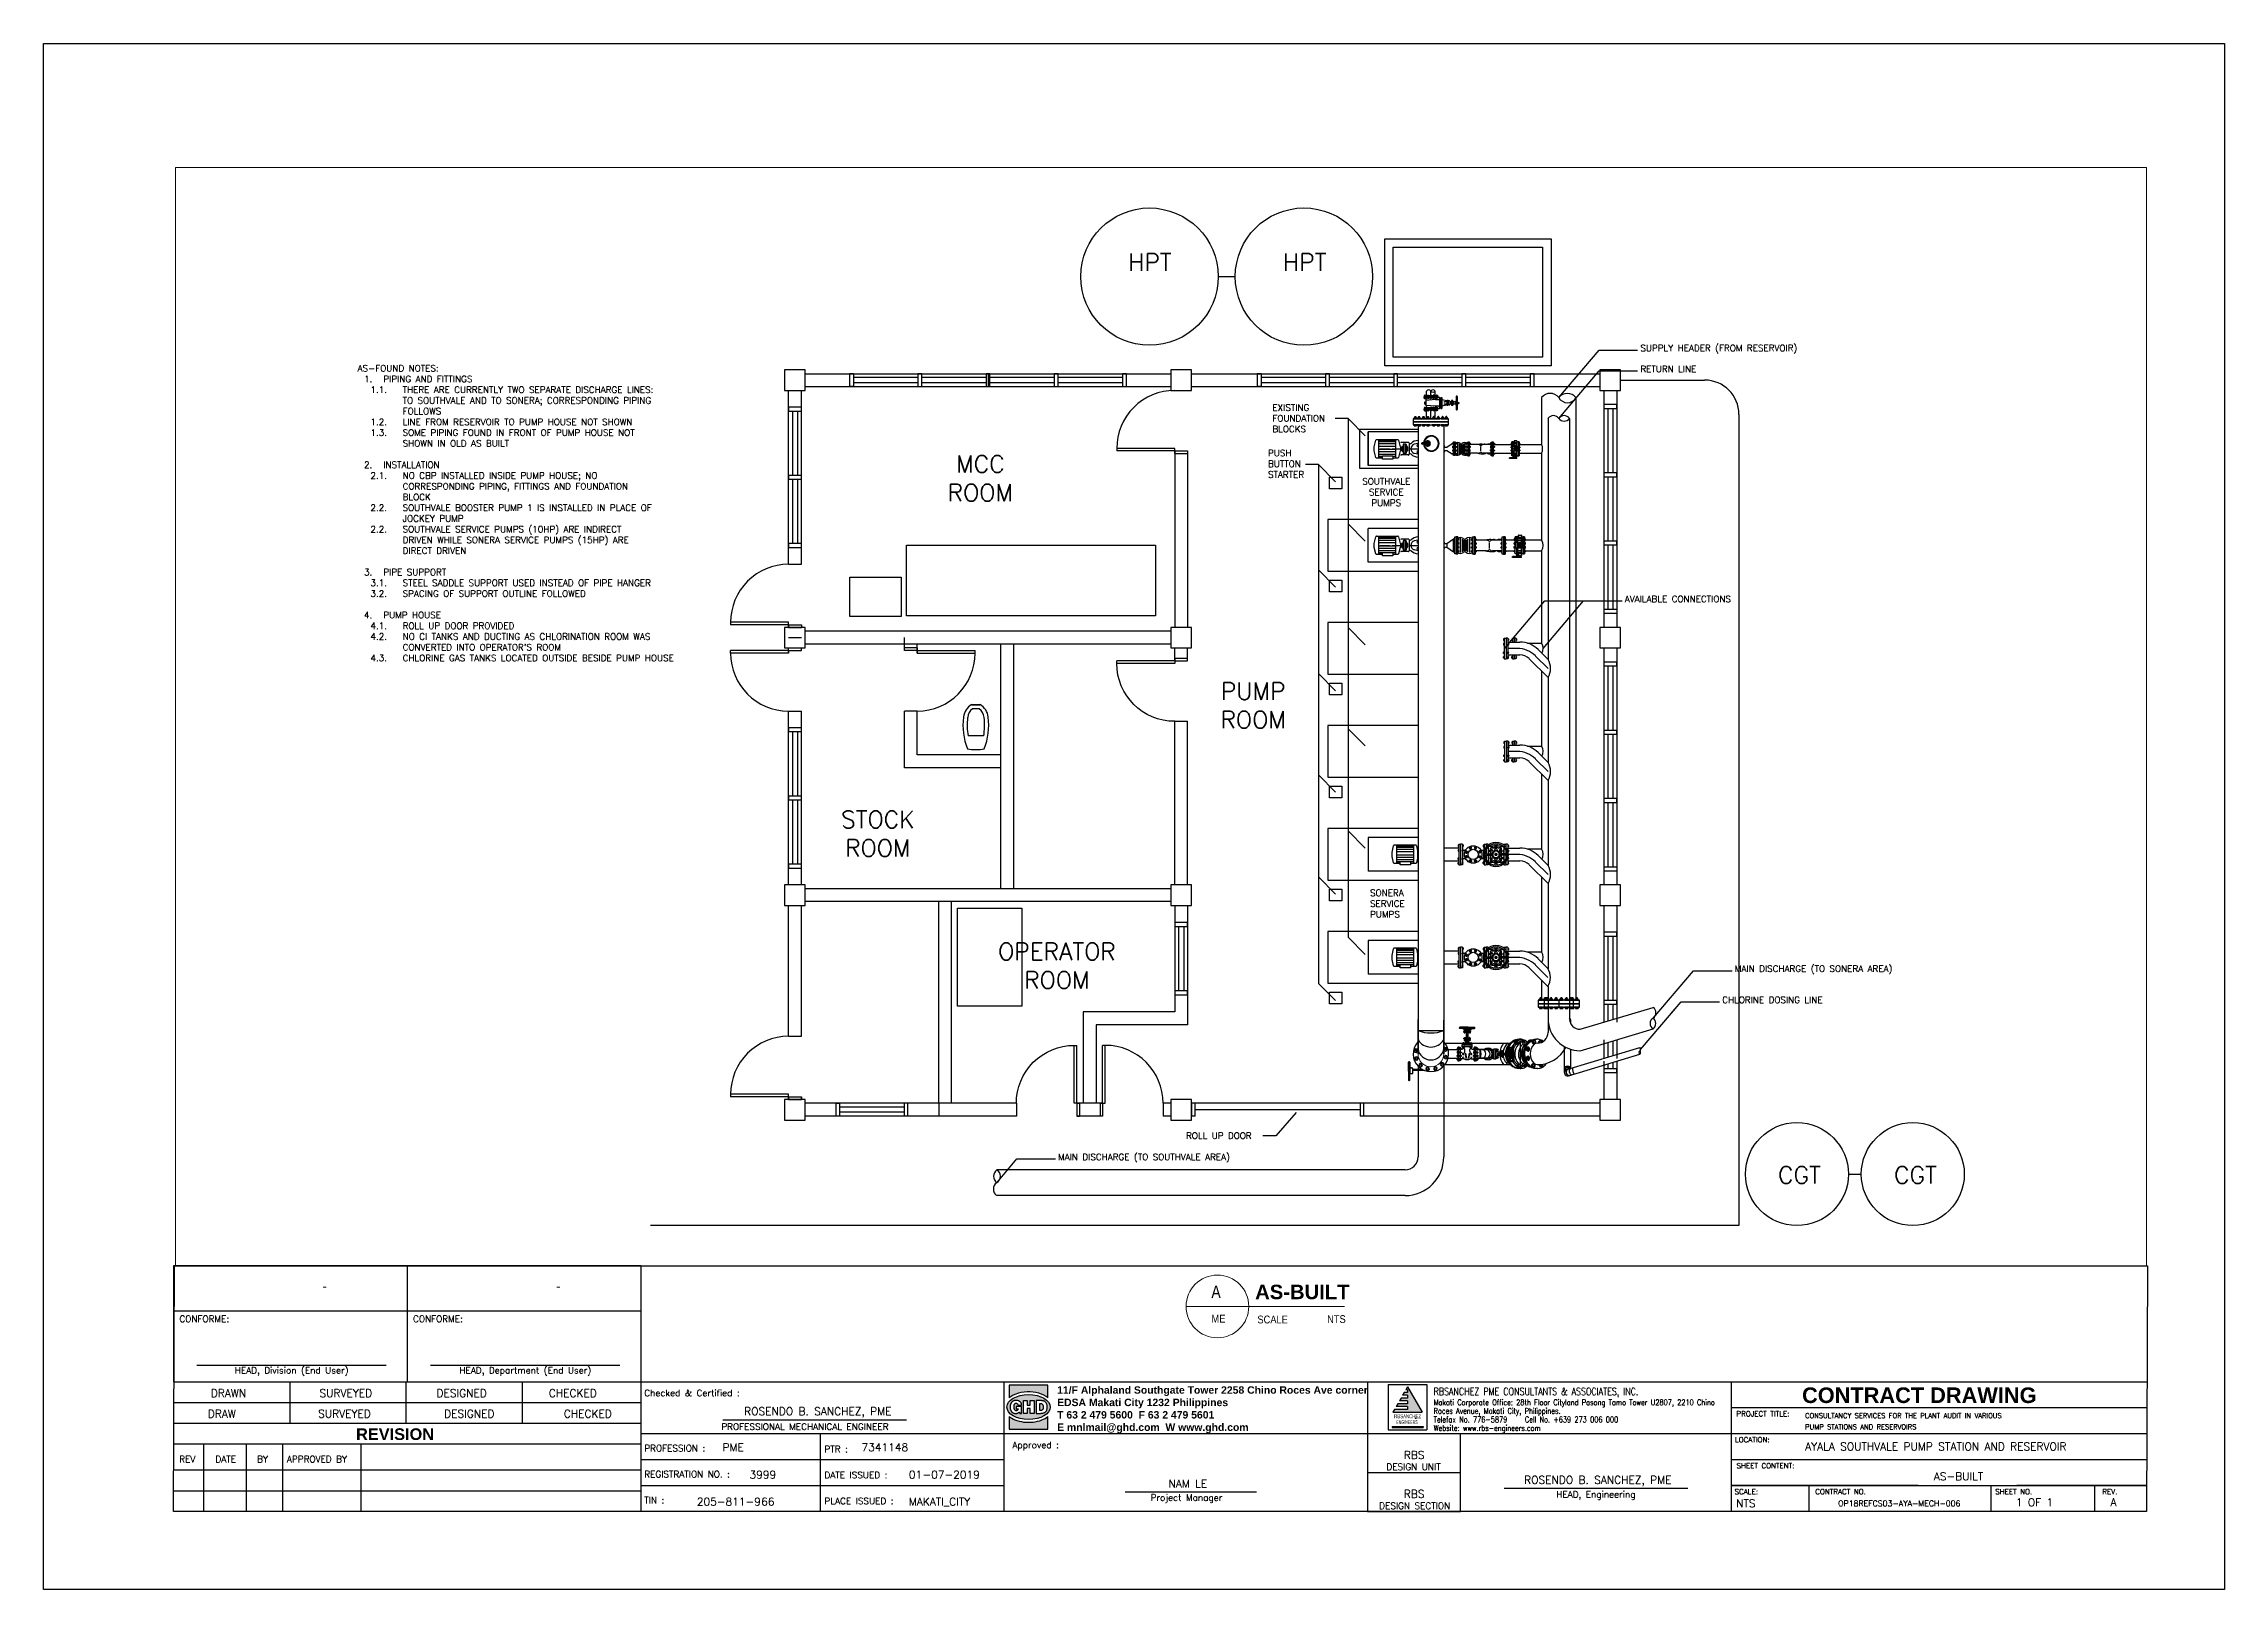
# Paper-space layout 'CONCEPTUAL' of a CAD drawing. Header units: inches, sheet in millimetres. Extents: x 23 to 864, y 4 to 600.
# The model-space entities are those that its viewports show. They can reach past a viewport. Long polylines and large blocks are cut down to what shows.
import ezdxf
from ezdxf.enums import TextEntityAlignment as Align

# ---------------------------------------------------------------- set-up
doc = ezdxf.new("R2010")
doc.units = ezdxf.units.IN
doc.header["$MEASUREMENT"] = 0
doc.linetypes.add('CENTER', pattern=[2, 1.25, -0.25, 0.25, -0.25])
doc.linetypes.add('DASHED2', pattern=[0.375, 0.25, -0.125])
doc.layers.get('Defpoints').update_dxf_attribs({"color": 8})
for name, color, linetype in [('71-12459_XREF-T-BLK_A1$0$BORDER', 6, 'Continuous'), ('71-12459_XREF-T-BLK_A1$0$G-25CO', 7, 'Continuous'), ('71-12459_XREF-T-BLK_A1$0$T_BLK_LINE', 1, 'Continuous'), ('71-12459_XREF-T-BLK_A1$0$T_BLK_TXT', 3, 'Continuous'), ('71-12459_XREF-T-BLK_A1$0$T_MWSI-LOGO', 2, 'Continuous'), ('71-12459_XREF-T-BLK_A1$0$TEXT', 3, 'Continuous'), ('FENCE', 1, 'Continuous'), ('G-TX25', 3, 'Continuous'), ('M-TTLB', 7, 'Continuous'), ('M-X-BKGD', 8, 'Continuous'), ('RBS-TITLE-BORDER', 7, 'Continuous'), ('text', 3, 'Continuous'), ('TITLE', 7, 'Continuous')]:
    doc.layers.add(name, color=color, linetype=linetype)
doc.layers.add('71-12459_XREF-T-BLK_A1$0$G-152CO', color=7, linetype='Continuous', true_color=0x0065a4)
doc.layers.add('71-12459_XREF-T-BLK_A1$0$G-252CO', color=7, linetype='Continuous', true_color=0xaaaaaa)
doc.layers.add('G-ANNO-TTLB', color=6, linetype='Continuous', lineweight=9)
doc.layers.add('M-HVAC-PIPE-TEXT', color=2, linetype='Continuous', lineweight=25)
doc.styles.add('12', font='', dxfattribs={"height": 175})
doc.styles.add('71-12459_XREF-T-BLK_A1$0$ARIAL', font='arialbd.ttf')
doc.styles.add('71-12459_XREF-T-BLK_A1$0$ROMANT', font='romantic.ttf')
doc.styles.add('71-12459_XREF-T-BLK_A1$0$SIMPLEX', font='simplex.shx')
doc.styles.add('Arial_16', font='arial.ttf', dxfattribs={"width": 0.85, "height": 2.5})
doc.styles.add('Arial_20', font='arial.ttf', dxfattribs={"width": 0.8, "height": 4})
doc.styles.add('RomanS', font='romans.shx', dxfattribs={"width": 0.8})
doc.styles.add('SIMPLEX', font='simplex.shx')
doc.styles.add('SIMS', font='simplex.shx')
doc.styles.get("Standard").update_dxf_attribs({"font": 'arial.ttf'})
doc.styles.get('12').set_extended_font_data('Abadi MT Condensed Light')
doc.dimstyles.get("Standard").update_dxf_attribs({"dimtxt": 0.18, "dimasz": 0.18, "dimexe": 0.18, "dimexo": 0.0625, "dimgap": 0.09, "dimtad": 0, "dimtih": 1, "dimtoh": 1, "dimdec": 4, "dimzin": 0, "dimdsep": 46, "dimtxsty": 'Standard', "dimcen": 0.09, "dimadec": 0, "dimazin": 0, "dimtfac": 1, "dimtdec": 4, "dimtofl": 0, "dimtmove": 0, "dimatfit": 3, "dimfxl": 1, "dimtolj": 1, "dimtzin": 0, "dimarcsym": 0})

psp = doc.layouts.new('CONCEPTUAL')

# ---------------------------------------------------------------- texts
at = {"layer": '71-12459_XREF-T-BLK_A1$0$T_BLK_TXT', "color": 2}
for s, height, style, p in [('-', 3.25, '71-12459_XREF-T-BLK_A1$0$ROMANT', (131.14, 119.09)), ('-', 3.25, '71-12459_XREF-T-BLK_A1$0$ROMANT', (221.25, 119.09)), ('HEAD, Division (End User)', 2.503, '71-12459_XREF-T-BLK_A1$0$SIMPLEX', (118.47, 86.91)), ('HEAD, Department (End User)', 2.503, '71-12459_XREF-T-BLK_A1$0$SIMPLEX', (208.58, 86.91))]:
    psp.add_text(s, height=height, dxfattribs=dict(at, style=style)).set_placement(p, align=Align.CENTER)
at = {"layer": '71-12459_XREF-T-BLK_A1$0$T_BLK_TXT', "color": 2, "style": '71-12459_XREF-T-BLK_A1$0$SIMPLEX'}
for p in [(75.16, 106.74), (165.27, 106.74)]:
    psp.add_text('CONFORME:', height=2.503, dxfattribs=at).set_placement(p)
at = {"layer": '71-12459_XREF-T-BLK_A1$0$T_MWSI-LOGO', "color": 6, "style": '71-12459_XREF-T-BLK_A1$0$ARIAL'}
psp.add_text('CONTRACT DRAWING', height=6.0071, dxfattribs=at).set_placement((700.93, 75.56))
at = {"layer": '71-12459_XREF-T-BLK_A1$0$T_MWSI-LOGO', "color": 2, "style": '71-12459_XREF-T-BLK_A1$0$ARIAL'}
psp.add_text('REVISION', height=4.505, dxfattribs=at).set_placement((158.33, 61.3), align=Align.CENTER)
at = {"layer": '71-12459_XREF-T-BLK_A1$0$T_MWSI-LOGO', "color": 6, "width": 113.8378, "attachment_point": 1, "line_spacing_factor": 0.9, "style": 'RomanS'}
for s, insert, char_height in [('{\\C256;Makati Corporate Office: 28th Floor Cityland Pasong Tamo Tower U2807, 2210 Chino Roces Avenue, Makati City, Philippines.\\PTelefax No. 776-5879^ICell No. +639 273 006 000\\PWebsite: www.rbs-engineers.com}', (558.84, 76.91), 2.2), ('{\\C1;RBSANCHEZ PME CONSULTANTS & ASSOCIATES, INC.}', (558.84, 81.41), 2.8)]:
    psp.add_mtext(s, dxfattribs=dict(at, insert=insert, char_height=char_height))
at = {"layer": '71-12459_XREF-T-BLK_A1$0$TEXT', "style": '71-12459_XREF-T-BLK_A1$0$SIMPLEX'}
for s, height, p in [('DRAWN', 3.004, (87.27, 77.85)), ('SURVEYED', 3.004, (129.21, 77.85)), ('DESIGNED', 3.004, (174.32, 77.85)), ('CHECKED', 3.004, (217.64, 77.85)), ('REV', 2.503, (75.11, 52.67)), ('DATE', 2.503, (89.1, 52.67)), ('BY', 2.503, (105.15, 52.67)), ('APPROVED BY', 2.503, (116.63, 52.67))]:
    psp.add_text(s, height=height, dxfattribs=at).set_placement(p)
at = {"layer": '71-12459_XREF-T-BLK_A1$0$TEXT', "color": 2, "style": '71-12459_XREF-T-BLK_A1$0$SIMPLEX'}
for s, p in [('Checked & Certified :', (254.44, 78.17)), ('PROFESSIONAL MECHANICAL ENGINEER', (284.16, 65.19)), ('PROFESSION :', (254.44, 56.89)), ('PTR :', (323.94, 56.54)), ('Approved :', (396.41, 58.11)), ('REGISTRATION NO. :', (254.44, 46.87)), ('DATE ISSUED :', (323.94, 46.53)), ('TIN :', (254.44, 36.86)), ('PLACE ISSUED :', (323.94, 36.52)), ('Project Manager', (449.7, 37.85))]:
    psp.add_text(s, height=2.503, dxfattribs=at).set_placement(p)
for s, height, p in [('PROJECT TITLE:', 2.0024, (685.84, 70.41)), ('LOCATION:', 2.002, (681.74, 60.4)), ('DESIGN UNIT', 2.503, (551.11, 49.71)), ('SHEET CONTENT:', 2.0024, (686.84, 50.39)), ('SCALE:', 2.002, (679.44, 40.38)), ('CONTRACT NO.', 2.0024, (715.78, 40.38)), ('SHEET NO.', 2.002, (782.56, 40.38)), ('REV.', 2.002, (819.61, 40.38)), ('DESIGN SECTION', 2.503, (551.54, 34.69)), ('HEAD, Engineering', 2.503, (621.43, 39.07))]:
    psp.add_text(s, height=height, dxfattribs=at).set_placement(p, align=Align.CENTER)
at = {"layer": 'G-ANNO-TTLB', "color": 7, "insert": (490.88, 109.28), "char_height": 3.023, "width": 14.1742, "attachment_point": 1, "style": 'Arial_16'}
psp.add_mtext('SCALE', dxfattribs=at)
at = {"layer": 'G-TX25', "char_height": 3, "attachment_point": 2, "style": 'SIMPLEX'}
for s, width, insert in [('ROSENDO B. SANCHEZ, PME', 84.1139, (321.42, 73.9)), ('RBS', 84.1139, (551.31, 56.99)), ('NAM LE', 84.1139, (464, 45.95)), ('ROSENDO B. SANCHEZ, PME', 84.1139, (622.14, 47.43)), ('AS-BUILT', 132.0719, (761.26, 48.75)), ('RBS', 84.1139, (551.31, 42.03)), ('1 OF 1', 132.0719, (790.51, 38.79)), ('A', 132.0719, (821.02, 38.81))]:
    psp.add_mtext_dynamic_manual_height_columns(s, width=width, gutter_width=12.5, heights=[0], dxfattribs=dict(at, insert=insert))
at = {"layer": 'M-TTLB'}
for s, height, style, width, p in [('A', 4.84, 'Arial_20', 0.8, (473.14, 116.02)), ('ME', 3.023, 'Arial_16', 0.85, (473.18, 106.55))]:
    psp.add_text(s, height=height, dxfattribs=dict(at, style=style, width=width)).set_placement(p)
at = {"layer": 'M-TTLB', "attachment_point": 1, "line_spacing_factor": 0.941778}
for s, insert, char_height, width, style in [('{\\fArial|b1|i0|c0|p34;AS-BUILT}', (490.03, 121.18), 5.5816, 445.0471, 'SIMPLEX'), ('NTS', (517.78, 109.43), 3.023, 13.0292, 'Arial_16')]:
    psp.add_mtext(s, dxfattribs=dict(at, insert=insert, char_height=char_height, width=width, style=style))
at = {"layer": 'RBS-TITLE-BORDER', "color": 2, "style": '12'}
for s, width, p, p2 in [('RBSANCHEZ', 0.799172, (543.61, 69.69), (553.98, 69.69)), ('ENGINEERS', 0.704724, (544.42, 67.45), (552.71, 67.45))]:
    psp.add_text(s, height=1.496, dxfattribs=dict(at, width=width)).set_placement(p, p2, align=Align.FIT)
at = {"layer": 'text', "style": 'SIMPLEX'}
for tag, p, s in [('DRAW', (86.07, 69.91), ''), ('SURVEYED', (128.72, 69.91), ''), ('DESIGNED', (177.31, 69.91), ''), ('CHECKED', (223.42, 69.91), ''), ('PME', (284.57, 57.01), '-'), ('7341148', (338.24, 57.01), '-'), ('3999', (294.99, 46.45), '-'), ('01-07-2019', (356.53, 46.45), '-'), ('205-811-966', (274.77, 36.01), '-'), ('MAKATI_CITY', (356.42, 36.01), '-'), ('NTS', (675.56, 35.39), '-')]:
    psp.add_attdef(tag, p, s, height=3, dxfattribs=at)

msp = doc.modelspace()

# ---------------------------------------------------------------- texts
at = {"layer": 'FENCE', "color": 3, "insert": (68779, -17879, -422), "char_height": 75, "width": 3749.01, "attachment_point": 1, "style": 'SIMS'}
msp.add_mtext("\\A1;AS-FOUND NOTES:\\P\\pi-225,l300,t300;1.^IPIPING AND FITTINGS\\P\\pi-375,l525,t525,2775;1.1.^ITHERE ARE CURRENTLY TWO SEPARATE DISCHARGE LINES: TO SOUTHVALE AND TO SONERA; CORRESPONDING PIPING FOLLOWS\\P1.2.^ILINE FROM RESERVOIR TO PUMP HOUSE NOT SHOWN\\P1.3.^ISOME PIPING FOUND IN FRONT OF PUMP HOUSE NOT SHOWN IN OLD AS BUILT\\P\\pi0,l0,tz;\\P\\pi-225,l300,t300;2.^IINSTALLATION\\P\\pi-375,l525,t525,2775;2.1.^INO CBP INSTALLED INSIDE PUMP HOUSE; NO CORRESPONDING PIPING, FITTINGS AND FOUNDATION BLOCK \\P2.2.^ISOUTHVALE BOOSTER PUMP 1 IS INSTALLED IN PLACE OF JOCKEY PUMP\\P2.2.^ISOUTHVALE SERVICE PUMPS (10HP) ARE INDIRECT DRIVEN WHILE SONERA SERVICE PUMPS (15HP) ARE DIRECT DRIVEN\\P\\pi0,l0,tz;\\P\\pi-225,l300,t300;3.^IPIPE SUPPORT\\P\\pi-375,l525,t525,2775;3.1.^ISTEEL SADDLE SUPPORT USED INSTEAD OF PIPE HANGER\\P3.2.^ISPACING OF SUPPORT OUTLINE FOLLOWED\\P\\pi0,l0,tz;\\P\\pi-225,l300,t300;4.^IPUMP HOUSE\\P\\pi-375,l525,t525,2775;4.1.^IROLL UP DOOR PROVIDED\\P4.2.^INO Cl TANKS AND DUCTING AS CHLORINATION ROOM WAS CONVERTED INTO OPERATOR'S ROOM \\P4.3.^ICHLORINE GAS TANKS LOCATED OUTSIDE BESIDE PUMP HOUSE", dxfattribs=at)
at = {"layer": 'M-HVAC-PIPE-TEXT', "color": 3, "style": 'SIMS'}
for s, insert, char_height, width, attachment_point in [('\\A1;\\pt0;HPT', (78012, -16581, -422), 200, 488.69, 2), ('\\A1;SUPPLY HEADER (FROM RESERVOIR)', (83726, -17644, -422), 75, 2390.02, 1), ('\\A1;RETURN LINE', (83726, -17887, -422), 75, 2390.02, 1), ('\\A1;\\pt0;MCC\\PROOM', (76036, -18932, -422), 200, 488.69, 2), ('\\A1;AVAILABLE CONNECTIONS', (83544, -20567, -422), 75, 2390.02, 1), ('\\A1;\\pt0;PUMP ROOM', (79215, -21578, -422), 200, 488.69, 2), ('\\A1;\\pt0;STOCK ROOM', (74841, -23073, -422), 200, 488.69, 2), ('\\A1;\\pt0;OPERATOR \\PROOM', (76928, -24611, -422), 200, 488.69, 2), ('\\A1;MAIN DISCHARGE (TO SONERA AREA)', (84827, -24874, -422), 75, 2390.02, 1), ('\\A1;CHLORINE DOSING LINE', (84680, -25238, -422), 75, 2390.02, 1), ('\\A1;MAIN DISCHARGE (TO SOUTHVALE AREA)', (76941, -27068, -422), 75, 2390.02, 1), ('\\A1;CGT', (85579, -27215, -317), 200, 366.51, 2)]:
    msp.add_mtext(s, dxfattribs=dict(at, insert=insert, char_height=char_height, width=width, attachment_point=attachment_point))
for s, insert, char_height, attachment_point in [('\\A1;\\pt0;HPT', (79815, -16581, -422), 200, 2), ('\\A1;EXISTING\\PFOUNDATION\\PBLOCKS', (79438, -18337, -422), 75, 1), ('\\A1;PUSH \\PBUTTON\\PSTARTER', (79387, -18867, -422), 75, 1), ('\\A1;SOUTHVALE\\PSERVICE\\PPUMPS', (80765, -19197, -422), 75, 2), ('\\A1;SONERA\\PSERVICE\\PPUMPS', (80576, -23991, -422), 75, 1), ('\\A1;ROLL UP DOOR', (78432, -26895, -422), 75, 7), ('\\A1;\\pt0;CGT', (86931, -27215, -317), 200, 2)]:
    msp.add_mtext(s, dxfattribs=dict(at, insert=insert, char_height=char_height, attachment_point=attachment_point))

# ---------------------------------------------------------------- blocks, each defined once
blk = doc.blocks.new('71-12459_XREF-T-BLK_A1$0$GHD_G_1032')
at = {"layer": '71-12459_XREF-T-BLK_A1$0$G-25CO', "insert": (0, 0), "char_height": 2.25, "width": 100.3017, "attachment_point": 4, "style": '71-12459_XREF-T-BLK_A1$0$ARIAL'}
blk.add_mtext('11/F Alphaland Southgate Tower 2258 Chino Roces Ave corner EDSA Makati City 1232 Philippines\\P{\\fArial|b1|i0|c0|p34;T }63 2 479 5600  {\\fArial|b1|i0|c0|p34;F} 63 2 479 5601\\P{\\fArial|b1|i0|c0|p34;E} mnlmail@ghd.com  {\\fArial|b1|i0|c0|p34;W} www.ghd.com', dxfattribs=at)
blk = doc.blocks.new('71-12459_XREF-T-BLK_A1$0$PROJ_INFO')
at = {"layer": '71-12459_XREF-T-BLK_A1$0$TEXT', "style": '71-12459_XREF-T-BLK_A1$0$SIMPLEX'}
for tag, p in [('PROJ_TITL1', (-138.93, 38.01)), ('PROJ_TITL2', (-138.93, 33.43)), ('LOC', (-138.93, 25.83)), ('CONT_NO', (-125.49, 2.11))]:
    blk.add_attdef(tag, p, '', height=3.17, dxfattribs=at)
blk = doc.blocks.new('posts')
for points in [[(3531, 9645), (3531, 9885), (3291, 9885), (3291, 9645)], [(8031, 9645), (8031, 9885), (7791, 9885), (7791, 9645)], [(13031, 9645), (13031, 9885), (12791, 9885), (12791, 9645)], [(3531, 6645), (3531, 6885), (3291, 6885), (3291, 6645)], [(8031, 6645), (8031, 6885), (7791, 6885), (7791, 6645)], [(13031, 6645), (13031, 6885), (12791, 6885), (12791, 6645)], [(3531, 3645), (3531, 3885), (3291, 3885), (3291, 3645)], [(8031, 3645), (8031, 3885), (7791, 3885), (7791, 3645)], [(13031, 3645), (13031, 3885), (12791, 3885), (12791, 3645)], [(3531, 1145), (3531, 1385), (3291, 1385), (3291, 1145)], [(8031, 1145), (8031, 1385), (7791, 1385), (7791, 1145)], [(13031, 1145), (13031, 1385), (12791, 1385), (12791, 1145)]]:
    blk.add_lwpolyline(points, close=True)
blk = doc.blocks.new('door')
for p, q in [((1053, 7319), (1053, 7349)), ((1203, 7349), (1053, 7349)), ((1203, 7319), (1053, 7319)), ((1203, 7319), (1203, 7349)), ((1203, 7349), (1203, 7319)), ((1203, 7319), (1203, 7289)), ((1203, 7319), (1878, 7319)), ((1203, 7289), (1878, 7289)), ((1878, 7289), (1878, 7319))]:
    blk.add_line(p, q)
blk.add_arc((1203, 7289), 675, 270, 0)

# ---------------------------------------------------------------- linework, layer by layer
at = {"color": 1}
for points in [[(80175, -20466), (80175, -20466), (80175, -20466)], [(80175, -21675), (80175, -21675), (80175, -21675)], [(80175, -22854), (80175, -22854), (80175, -22854)], [(80175, -24044), (80175, -24044), (80175, -24044)], [(80175, -25284), (80175, -25284), (80175, -25284)]]:
    msp.add_solid(points, dxfattribs=at)
at = {"layer": 'M-X-BKGD'}
for p, q in [((78806, -16849), (79006, -16849)), ((73995, -17980), (78255, -17980)), ((74512, -17980), (74512, -18130)), ((74557, -17980), (74512, -17980)), ((74557, -17980), (74557, -18130)), ((75307, -18025), (74557, -18025)), ((75352, -17980), (75307, -17980)), ((75307, -17980), (75307, -18130)), ((75352, -18130), (75352, -17980)), ((76102, -18025), (75352, -18025)), ((76147, -17980), (76102, -17980)), ((76102, -17980), (76102, -18130)), ((76125, -17980), (76125, -18130)), ((76147, -18130), (76147, -17980)), ((76897, -18025), (76147, -18025)), ((76942, -17980), (76897, -17980)), ((76897, -17980), (76897, -18130)), ((76942, -18130), (76942, -17980)), ((77692, -18025), (76942, -18025)), ((77737, -17980), (77692, -17980)), ((77692, -17980), (77692, -18130)), ((77737, -18130), (77737, -17980)), ((78495, -17980), (83255, -17980)), ((79262, -17980), (79262, -18130)), ((79307, -17980), (79262, -17980)), ((79307, -17980), (79307, -18130)), ((80057, -18025), (79307, -18025)), ((80102, -17980), (80057, -17980)), ((80057, -17980), (80057, -18130)), ((80102, -18130), (80102, -17980)), ((80852, -18025), (80102, -18025)), ((80897, -17980), (80852, -17980)), ((80852, -17980), (80852, -18130)), ((80897, -18130), (80897, -17980)), ((81647, -18025), (80897, -18025)), ((81692, -17980), (81647, -17980)), ((81647, -17980), (81647, -18130)), ((81692, -18130), (81692, -17980)), ((82442, -18025), (81692, -18025)), ((82487, -17980), (82442, -17980)), ((82442, -17980), (82442, -18130)), ((82487, -18130), (82487, -17980)), ((73801, -20200), (73801, -18175)), ((73951, -20200), (73951, -18175)), ((73995, -18130), (78255, -18130)), ((74557, -18130), (74512, -18130)), ((75307, -18085), (74557, -18085)), ((75307, -18130), (75352, -18130)), ((76102, -18085), (75352, -18085)), ((76102, -18130), (76147, -18130)), ((76897, -18085), (76147, -18085)), ((76897, -18130), (76942, -18130)), ((77692, -18085), (76942, -18085)), ((77692, -18130), (77737, -18130)), ((78495, -18130), (83255, -18130)), ((79307, -18130), (79262, -18130)), ((80057, -18085), (79307, -18085)), ((80057, -18130), (80102, -18130)), ((80852, -18085), (80102, -18085)), ((80852, -18130), (80897, -18130)), ((81647, -18085), (80897, -18085)), ((81235, -18236), (81235, -18182)), ((81285, -18236), (81285, -18182)), ((81335, -18236), (81335, -18182)), ((81647, -18130), (81692, -18130)), ((82442, -18085), (81692, -18085)), ((82442, -18130), (82487, -18130)), ((82575, -18258), (82575, -18805)), ((82975, -18258), (82975, -25280)), ((83300, -18175), (83300, -20935)), ((83450, -18175), (83450, -20935)), ((83495, -18055), (84475, -18055)), ((73951, -18370), (73801, -18370)), ((73801, -18370), (73801, -18415)), ((73801, -18415), (73951, -18415)), ((73846, -18415), (73846, -19165)), ((73906, -18415), (73906, -19165)), ((73951, -18415), (73951, -18370)), ((81079, -18505), (81079, -18540)), ((81491, -18505), (81079, -18505)), ((81285, -18505), (81079, -18505)), ((81079, -18505), (81182, -18505)), ((81079, -18540), (81491, -18540)), ((81079, -18540), (81079, -18574)), ((81491, -18540), (81079, -18540)), ((81091, -18502), (81091, -18493)), ((81115, -18492), (81094, -18492)), ((81097, -18502), (81097, -18493)), ((81098, -18482), (81101, -18480)), ((81098, -18482), (81099, -18483)), ((81098, -18484), (81099, -18483)), ((81098, -18485), (81099, -18484)), ((81098, -18484), (81099, -18484)), ((81098, -18485), (81099, -18486)), ((81098, -18487), (81099, -18486)), ((81098, -18487), (81099, -18488)), ((81098, -18488), (81099, -18489)), ((81098, -18488), (81099, -18488)), ((81098, -18490), (81099, -18489)), ((81098, -18490), (81099, -18491)), ((81098, -18492), (81099, -18491)), ((81098, -18492), (81098, -18492)), ((81111, -18482), (81099, -18482)), ((81111, -18483), (81099, -18483)), ((81111, -18485), (81099, -18484)), ((81111, -18486), (81099, -18486)), ((81111, -18488), (81099, -18488)), ((81111, -18490), (81099, -18489)), ((81111, -18491), (81099, -18491)), ((81101, -18480), (81108, -18480)), ((81111, -18482), (81108, -18480)), ((81112, -18482), (81111, -18483)), ((81112, -18482), (81111, -18482)), ((81112, -18484), (81111, -18483)), ((81112, -18484), (81111, -18485)), ((81112, -18486), (81111, -18485)), ((81112, -18487), (81111, -18486)), ((81112, -18486), (81111, -18486)), ((81112, -18487), (81111, -18488)), ((81112, -18489), (81111, -18488)), ((81112, -18489), (81111, -18490)), ((81112, -18490), (81111, -18490)), ((81112, -18490), (81111, -18491)), ((81112, -18492), (81111, -18491)), ((81112, -18493), (81112, -18502)), ((81118, -18502), (81118, -18493)), ((81134, -18502), (81134, -18493)), ((81135, -18540), (81435, -18540)), ((81158, -18492), (81137, -18492)), ((81140, -18502), (81140, -18493)), ((81141, -18482), (81144, -18480)), ((81141, -18482), (81142, -18483)), ((81154, -18482), (81141, -18482)), ((81141, -18484), (81142, -18483)), ((81141, -18485), (81142, -18484)), ((81141, -18484), (81142, -18484)), ((81141, -18485), (81142, -18486)), ((81141, -18487), (81142, -18486)), ((81141, -18487), (81142, -18488)), ((81141, -18488), (81142, -18489)), ((81141, -18488), (81142, -18488)), ((81141, -18490), (81142, -18489)), ((81141, -18490), (81142, -18491)), ((81141, -18492), (81142, -18491)), ((81141, -18492), (81141, -18492)), ((81154, -18483), (81142, -18483)), ((81154, -18485), (81142, -18484)), ((81154, -18486), (81142, -18486)), ((81154, -18488), (81142, -18488)), ((81154, -18490), (81142, -18489)), ((81154, -18491), (81142, -18491)), ((81144, -18480), (81151, -18480)), ((81154, -18482), (81151, -18480)), ((81155, -18482), (81154, -18483)), ((81155, -18482), (81154, -18482)), ((81155, -18484), (81154, -18483)), ((81155, -18484), (81154, -18485)), ((81155, -18486), (81154, -18485)), ((81155, -18487), (81154, -18486)), ((81155, -18486), (81154, -18486)), ((81155, -18487), (81154, -18488)), ((81155, -18489), (81154, -18488)), ((81155, -18489), (81154, -18490)), ((81155, -18490), (81154, -18490)), ((81155, -18490), (81154, -18491)), ((81155, -18492), (81154, -18491)), ((81155, -18493), (81155, -18502)), ((81161, -18502), (81161, -18493)), ((81182, -18505), (81285, -18505)), ((81185, -18502), (81185, -18493)), ((81210, -18492), (81189, -18492)), ((81192, -18482), (81195, -18480)), ((81192, -18482), (81193, -18483)), ((81192, -18484), (81193, -18483)), ((81192, -18485), (81193, -18484)), ((81192, -18484), (81193, -18484)), ((81192, -18485), (81193, -18486)), ((81192, -18487), (81193, -18486)), ((81192, -18487), (81193, -18488)), ((81192, -18488), (81193, -18489)), ((81192, -18488), (81193, -18488)), ((81192, -18490), (81193, -18489)), ((81192, -18490), (81193, -18491)), ((81192, -18492), (81193, -18491)), ((81192, -18492), (81193, -18492)), ((81192, -18502), (81192, -18493)), ((81205, -18482), (81193, -18482)), ((81205, -18483), (81193, -18483)), ((81205, -18485), (81193, -18484)), ((81205, -18486), (81193, -18486)), ((81205, -18488), (81193, -18488)), ((81205, -18490), (81193, -18489)), ((81205, -18491), (81193, -18491)), ((81195, -18480), (81202, -18480)), ((81205, -18482), (81202, -18480)), ((81206, -18482), (81205, -18483)), ((81206, -18482), (81205, -18482)), ((81206, -18484), (81205, -18483)), ((81206, -18484), (81205, -18485)), ((81206, -18486), (81205, -18485)), ((81206, -18487), (81205, -18486)), ((81206, -18486), (81205, -18486)), ((81206, -18487), (81205, -18488)), ((81206, -18489), (81205, -18488)), ((81206, -18489), (81205, -18490)), ((81206, -18490), (81205, -18490)), ((81206, -18490), (81205, -18491)), ((81206, -18492), (81205, -18491)), ((81206, -18493), (81206, -18502)), ((81213, -18502), (81213, -18493)), ((81221, -18505), (81349, -18505)), ((81285, -18505), (81234, -18505)), ((81235, -18505), (81235, -18405)), ((81237, -18502), (81237, -18493)), ((81261, -18492), (81240, -18492)), ((81243, -18502), (81243, -18493)), ((81244, -18482), (81246, -18480)), ((81244, -18482), (81245, -18483)), ((81257, -18482), (81244, -18482)), ((81244, -18484), (81245, -18483)), ((81244, -18485), (81245, -18484)), ((81244, -18484), (81245, -18484)), ((81244, -18485), (81245, -18486)), ((81244, -18487), (81245, -18486)), ((81244, -18487), (81245, -18488)), ((81244, -18488), (81245, -18489)), ((81244, -18488), (81245, -18488)), ((81244, -18490), (81245, -18489)), ((81244, -18490), (81245, -18491)), ((81244, -18492), (81245, -18491)), ((81244, -18492), (81244, -18492)), ((81257, -18483), (81245, -18483)), ((81257, -18485), (81245, -18484)), ((81257, -18486), (81245, -18486)), ((81257, -18488), (81245, -18488)), ((81257, -18490), (81245, -18489)), ((81257, -18491), (81245, -18491)), ((81246, -18480), (81254, -18480)), ((81257, -18482), (81254, -18480)), ((81258, -18482), (81257, -18483)), ((81258, -18482), (81257, -18482)), ((81258, -18484), (81257, -18483)), ((81258, -18484), (81257, -18485)), ((81258, -18486), (81257, -18485)), ((81258, -18487), (81257, -18486)), ((81258, -18486), (81257, -18486)), ((81258, -18487), (81257, -18488)), ((81258, -18489), (81257, -18488)), ((81258, -18489), (81257, -18490)), ((81258, -18490), (81257, -18490)), ((81258, -18490), (81257, -18491)), ((81257, -18492), (81257, -18491)), ((81258, -18493), (81258, -18502)), ((81264, -18502), (81264, -18493)), ((81285, -18505), (81285, -18405)), ((81285, -18505), (81285, -18405)), ((81491, -18505), (81285, -18505)), ((81285, -18505), (81388, -18505)), ((81285, -18505), (81336, -18505)), ((81306, -18502), (81306, -18493)), ((81309, -18492), (81330, -18492)), ((81312, -18482), (81313, -18483)), ((81312, -18482), (81313, -18482)), ((81312, -18484), (81313, -18483)), ((81312, -18484), (81313, -18485)), ((81312, -18486), (81313, -18485)), ((81312, -18487), (81313, -18486)), ((81312, -18486), (81313, -18486)), ((81312, -18487), (81313, -18488)), ((81312, -18489), (81313, -18488)), ((81312, -18489), (81313, -18490)), ((81312, -18490), (81313, -18490)), ((81312, -18490), (81313, -18491)), ((81312, -18493), (81312, -18502)), ((81313, -18482), (81316, -18480)), ((81313, -18482), (81326, -18482)), ((81313, -18483), (81325, -18483)), ((81313, -18485), (81325, -18484)), ((81313, -18486), (81325, -18486)), ((81313, -18488), (81325, -18488)), ((81313, -18490), (81325, -18489)), ((81313, -18492), (81313, -18491)), ((81313, -18491), (81325, -18491)), ((81323, -18480), (81316, -18480)), ((81326, -18482), (81323, -18480)), ((81326, -18482), (81325, -18483)), ((81326, -18484), (81325, -18483)), ((81326, -18485), (81325, -18484)), ((81326, -18484), (81325, -18484)), ((81326, -18485), (81325, -18486)), ((81326, -18487), (81325, -18486)), ((81326, -18487), (81325, -18488)), ((81326, -18488), (81325, -18489)), ((81326, -18488), (81325, -18488)), ((81326, -18490), (81325, -18489)), ((81326, -18490), (81325, -18491)), ((81326, -18492), (81325, -18491)), ((81326, -18492), (81326, -18492)), ((81327, -18502), (81327, -18493)), ((81333, -18502), (81333, -18493)), ((81335, -18505), (81335, -18406)), ((81388, -18505), (81336, -18505)), ((81357, -18502), (81357, -18493)), ((81360, -18492), (81381, -18492)), ((81364, -18482), (81365, -18483)), ((81364, -18482), (81365, -18482)), ((81364, -18484), (81365, -18483)), ((81364, -18484), (81365, -18485)), ((81364, -18486), (81365, -18485)), ((81364, -18487), (81365, -18486)), ((81364, -18486), (81365, -18486)), ((81364, -18487), (81365, -18488)), ((81364, -18489), (81365, -18488)), ((81364, -18489), (81365, -18490)), ((81364, -18490), (81365, -18490)), ((81364, -18490), (81365, -18491)), ((81364, -18492), (81365, -18491)), ((81364, -18493), (81364, -18502)), ((81365, -18482), (81368, -18480)), ((81365, -18482), (81377, -18482)), ((81365, -18483), (81377, -18483)), ((81365, -18485), (81377, -18484)), ((81365, -18486), (81377, -18486)), ((81365, -18488), (81377, -18488)), ((81365, -18490), (81377, -18489)), ((81365, -18491), (81377, -18491)), ((81375, -18480), (81368, -18480)), ((81422, -18505), (81371, -18505)), ((81378, -18482), (81375, -18480)), ((81378, -18482), (81377, -18483)), ((81378, -18484), (81377, -18483)), ((81378, -18485), (81377, -18484)), ((81378, -18484), (81377, -18484)), ((81378, -18485), (81377, -18486)), ((81378, -18487), (81377, -18486)), ((81378, -18487), (81377, -18488)), ((81378, -18488), (81377, -18489)), ((81378, -18488), (81377, -18488)), ((81378, -18490), (81377, -18489)), ((81378, -18490), (81377, -18491)), ((81378, -18492), (81377, -18491)), ((81378, -18492), (81377, -18492)), ((81378, -18502), (81378, -18493)), ((81385, -18502), (81385, -18493)), ((81491, -18505), (81388, -18505)), ((81439, -18505), (81388, -18505)), ((81409, -18502), (81409, -18493)), ((81412, -18492), (81433, -18492)), ((81415, -18482), (81416, -18483)), ((81415, -18482), (81416, -18482)), ((81415, -18484), (81416, -18483)), ((81415, -18484), (81416, -18485)), ((81415, -18486), (81416, -18485)), ((81415, -18487), (81416, -18486)), ((81415, -18486), (81416, -18486)), ((81415, -18487), (81416, -18488)), ((81415, -18489), (81416, -18488)), ((81415, -18489), (81416, -18490)), ((81415, -18490), (81416, -18490)), ((81415, -18490), (81416, -18491)), ((81415, -18492), (81416, -18491)), ((81415, -18493), (81415, -18502)), ((81416, -18482), (81419, -18480)), ((81416, -18482), (81428, -18482)), ((81416, -18483), (81428, -18483)), ((81416, -18485), (81428, -18484)), ((81416, -18486), (81428, -18486)), ((81416, -18488), (81428, -18488)), ((81416, -18490), (81428, -18489)), ((81416, -18491), (81428, -18491)), ((81426, -18480), (81419, -18480)), ((81465, -18505), (81422, -18505)), ((81429, -18482), (81426, -18480)), ((81429, -18482), (81428, -18483)), ((81429, -18484), (81428, -18483)), ((81429, -18485), (81428, -18484)), ((81429, -18484), (81428, -18484)), ((81429, -18485), (81428, -18486)), ((81429, -18487), (81428, -18486)), ((81429, -18487), (81428, -18488)), ((81429, -18488), (81428, -18489)), ((81429, -18488), (81428, -18488)), ((81429, -18490), (81428, -18489)), ((81429, -18490), (81428, -18491)), ((81429, -18492), (81428, -18491)), ((81429, -18492), (81429, -18492)), ((81430, -18502), (81430, -18493)), ((81436, -18502), (81436, -18493)), ((81439, -18505), (81491, -18505)), ((81491, -18505), (81439, -18505)), ((81452, -18502), (81452, -18493)), ((81455, -18492), (81476, -18492)), ((81458, -18482), (81459, -18483)), ((81458, -18482), (81459, -18482)), ((81458, -18484), (81459, -18483)), ((81458, -18484), (81459, -18485)), ((81458, -18486), (81459, -18485)), ((81458, -18487), (81459, -18486)), ((81458, -18486), (81459, -18486)), ((81458, -18487), (81459, -18488)), ((81458, -18489), (81459, -18488)), ((81458, -18489), (81459, -18490)), ((81458, -18490), (81459, -18490)), ((81458, -18490), (81459, -18491)), ((81458, -18492), (81459, -18491)), ((81458, -18493), (81458, -18502)), ((81459, -18482), (81462, -18480)), ((81459, -18482), (81471, -18482)), ((81459, -18483), (81471, -18483)), ((81459, -18485), (81471, -18484)), ((81459, -18486), (81471, -18486)), ((81459, -18488), (81471, -18488)), ((81459, -18490), (81471, -18489)), ((81459, -18491), (81471, -18491)), ((81469, -18480), (81462, -18480)), ((81472, -18482), (81469, -18480)), ((81472, -18482), (81471, -18483)), ((81472, -18484), (81471, -18483)), ((81472, -18485), (81471, -18484)), ((81472, -18484), (81471, -18484)), ((81472, -18485), (81471, -18486)), ((81472, -18487), (81471, -18486)), ((81472, -18487), (81471, -18488)), ((81472, -18488), (81471, -18489)), ((81472, -18488), (81471, -18488)), ((81472, -18490), (81471, -18489)), ((81472, -18490), (81471, -18491)), ((81472, -18492), (81471, -18491)), ((81472, -18492), (81472, -18492)), ((81472, -18502), (81472, -18493)), ((81479, -18502), (81479, -18493)), ((81491, -18540), (81491, -18505)), ((81491, -18574), (81491, -18540)), ((82650, -18501), (82650, -21309)), ((82900, -18501), (82900, -25265)), ((83450, -18340), (83300, -18340)), ((83300, -18340), (83300, -18385)), ((83300, -18385), (83450, -18385)), ((83345, -18385), (83345, -19135)), ((83405, -18385), (83405, -19135)), ((83450, -18385), (83450, -18340)), ((84875, -18455), (84875, -27905)), ((81135, -18659), (80554, -18659)), ((80554, -18659), (80554, -19051)), ((80554, -19051), (80554, -18659)), ((81135, -18659), (80554, -18659)), ((80624, -18832), (80642, -18755)), ((80652, -18747), (80675, -18747)), ((80675, -18747), (80675, -18963)), ((80675, -18747), (80840, -18747)), ((80840, -18747), (80898, -18747)), ((80874, -18747), (80874, -18963)), ((80908, -18755), (80926, -18832)), ((80991, -18800), (80968, -18800)), ((81033, -18791), (81033, -18919)), ((81079, -18574), (81491, -18574)), ((81135, -18793), (81091, -18802)), ((81092, -18578), (81092, -18586)), ((81095, -18588), (81116, -18588)), ((81098, -18586), (81098, -18578)), ((81112, -18578), (81112, -18586)), ((81119, -18578), (81119, -18586)), ((81134, -18578), (81134, -18586)), ((81135, -18587), (81135, -25905)), ((81137, -18588), (81159, -18588)), ((81141, -18586), (81141, -18578)), ((81155, -18578), (81155, -18586)), ((81162, -18578), (81162, -18586)), ((81248, -18786), (81182, -18786)), ((81248, -18800), (81182, -18800)), ((81186, -18578), (81186, -18586)), ((81189, -18588), (81210, -18588)), ((81192, -18586), (81192, -18578)), ((81207, -18578), (81207, -18586)), ((81213, -18578), (81213, -18586)), ((81237, -18578), (81237, -18586)), ((81240, -18588), (81261, -18588)), ((81244, -18586), (81244, -18578)), ((81258, -18578), (81258, -18586)), ((81265, -18578), (81265, -18586)), ((81305, -18578), (81305, -18586)), ((81330, -18588), (81309, -18588)), ((81312, -18578), (81312, -18586)), ((81326, -18586), (81326, -18578)), ((81333, -18578), (81333, -18586)), ((81357, -18578), (81357, -18586)), ((81381, -18588), (81360, -18588)), ((81363, -18578), (81363, -18586)), ((81378, -18586), (81378, -18578)), ((81384, -18578), (81384, -18586)), ((81408, -18578), (81408, -18586)), ((81432, -18588), (81411, -18588)), ((81415, -18578), (81415, -18586)), ((81429, -18586), (81429, -18578)), ((81435, -18587), (81435, -25905)), ((81436, -18578), (81436, -18586)), ((81451, -18578), (81451, -18586)), ((81475, -18588), (81454, -18588)), ((81457, -18578), (81457, -18586)), ((81470, -18835), (81533, -18795)), ((81472, -18586), (81472, -18578)), ((81478, -18578), (81478, -18586)), ((81549, -18795), (81533, -18795)), ((81549, -18854), (81549, -18774)), ((81549, -18774), (81569, -18774)), ((81549, -18865), (81549, -18785)), ((81549, -18795), (81549, -18915)), ((81569, -18774), (81569, -18854)), ((81569, -18774), (81569, -18934)), ((81569, -18814), (81569, -18774)), ((81570, -18784), (81569, -18784)), ((81569, -18784), (81569, -18804)), ((81569, -18792), (81569, -18918)), ((81569, -18794), (81570, -18794)), ((81695, -18792), (81694, -18794)), ((81694, -18798), (81694, -18794)), ((81695, -18799), (81694, -18798)), ((81695, -18791), (81696, -18792)), ((81695, -18791), (81695, -18792)), ((81695, -18792), (81695, -18799)), ((81695, -18799), (81696, -18799)), ((81696, -18791), (81697, -18792)), ((81696, -18791), (81696, -18792)), ((81696, -18792), (81696, -18799)), ((81696, -18799), (81697, -18799)), ((81696, -18799), (81696, -18799)), ((81697, -18791), (81697, -18792)), ((81697, -18791), (81698, -18792)), ((81697, -18792), (81697, -18799)), ((81698, -18792), (81697, -18799)), ((81698, -18799), (81697, -18799)), ((81697, -18799), (81697, -18799)), ((81697, -18799), (81697, -18799)), ((81698, -18791), (81699, -18792)), ((81698, -18791), (81698, -18792)), ((81699, -18792), (81698, -18799)), ((81698, -18799), (81698, -18799)), ((81699, -18799), (81698, -18799)), ((81699, -18791), (81700, -18792)), ((81699, -18791), (81699, -18792)), ((81700, -18792), (81699, -18799)), ((81700, -18799), (81699, -18799)), ((81699, -18799), (81699, -18799)), ((81701, -18791), (81700, -18792)), ((81700, -18791), (81700, -18792)), ((81700, -18791), (81700, -18792)), ((81700, -18792), (81700, -18799)), ((81701, -18799), (81700, -18799)), ((81700, -18799), (81700, -18799)), ((81701, -18789), (81701, -18802)), ((81701, -18799), (81701, -18799)), ((81707, -18788), (81702, -18788)), ((81702, -18791), (81707, -18791)), ((81707, -18800), (81702, -18800)), ((81709, -18920), (81709, -18792)), ((81738, -18788), (81743, -18788)), ((81743, -18791), (81738, -18791)), ((81738, -18800), (81743, -18800)), ((81744, -18789), (81744, -18802)), ((81881, -18800), (81906, -18800)), ((81978, -18789), (81978, -18802)), ((81984, -18788), (81979, -18788)), ((81979, -18791), (81984, -18791)), ((81984, -18800), (81979, -18800)), ((82015, -18788), (82020, -18788)), ((82020, -18791), (82015, -18791)), ((82015, -18800), (82020, -18800)), ((82021, -18789), (82021, -18802)), ((82021, -18791), (82022, -18792)), ((82021, -18799), (82022, -18799)), ((82021, -18799), (82021, -18799)), ((82022, -18791), (82022, -18792)), ((82022, -18791), (82022, -18792)), ((82023, -18791), (82022, -18792)), ((82022, -18792), (82022, -18799)), ((82022, -18792), (82023, -18799)), ((82022, -18799), (82023, -18799)), ((82022, -18799), (82022, -18799)), ((82023, -18791), (82023, -18792)), ((82024, -18791), (82023, -18792)), ((82023, -18792), (82024, -18799)), ((82023, -18799), (82024, -18799)), ((82023, -18799), (82023, -18799)), ((82024, -18791), (82024, -18792)), ((82025, -18791), (82024, -18792)), ((82024, -18792), (82025, -18799)), ((82024, -18799), (82025, -18799)), ((82024, -18799), (82024, -18799)), ((82025, -18791), (82025, -18792)), ((82026, -18791), (82025, -18792)), ((82025, -18792), (82026, -18799)), ((82025, -18799), (82026, -18799)), ((82025, -18799), (82025, -18799)), ((82026, -18791), (82026, -18792)), ((82027, -18791), (82026, -18792)), ((82026, -18792), (82026, -18799)), ((82027, -18799), (82026, -18799)), ((82026, -18799), (82026, -18799)), ((82026, -18799), (82026, -18799)), ((82027, -18791), (82027, -18792)), ((82027, -18792), (82028, -18794)), ((82027, -18792), (82027, -18799)), ((82027, -18799), (82028, -18798)), ((82028, -18798), (82028, -18794)), ((82216, -18799), (82216, -18803)), ((82216, -18799), (82216, -18803)), ((82254, -18778), (82288, -18778)), ((82256, -18761), (82256, -18778)), ((82257, -18760), (82285, -18760)), ((82259, -18786), (82283, -18786)), ((82286, -18761), (82286, -18778)), ((82315, -18775), (82315, -18807)), ((82315, -18775), (82315, -18783)), ((82315, -18783), (82315, -18819)), ((78300, -18880), (78300, -20935)), ((78450, -18880), (78450, -20935)), ((81135, -19051), (80554, -19051)), ((81135, -19051), (80554, -19051)), ((80929, -18844), (80945, -18844)), ((80929, -18866), (80945, -18866)), ((80945, -18832), (80945, -18877)), ((80950, -18828), (80963, -18828)), ((80950, -18882), (80963, -18882)), ((80963, -18804), (80963, -18906)), ((80991, -18910), (80968, -18910)), ((80996, -18804), (80996, -18906)), ((81009, -18828), (80996, -18828)), ((81009, -18882), (80996, -18882)), ((81013, -18832), (81013, -18877)), ((81135, -18917), (81091, -18908)), ((81135, -18806), (81131, -18807)), ((81135, -18904), (81131, -18903)), ((81435, -18835), (81470, -18835)), ((81435, -18835), (81470, -18835)), ((81435, -18875), (81470, -18875)), ((81435, -18875), (81470, -18875)), ((81470, -18875), (81533, -18915)), ((81549, -18915), (81533, -18915)), ((81549, -18855), (81549, -18855)), ((81569, -18934), (81549, -18934)), ((81569, -18854), (81569, -18814)), ((81570, -18824), (81569, -18824)), ((81569, -18824), (81569, -18844)), ((81569, -18834), (81570, -18834)), ((81569, -18934), (81569, -18854)), ((81569, -18894), (81569, -18854)), ((81570, -18864), (81569, -18864)), ((81569, -18864), (81569, -18884)), ((81569, -18874), (81570, -18874)), ((81569, -18934), (81569, -18894)), ((81570, -18904), (81569, -18904)), ((81569, -18904), (81569, -18924)), ((81569, -18914), (81570, -18914)), ((81695, -18829), (81694, -18831)), ((81694, -18835), (81694, -18831)), ((81695, -18836), (81694, -18835)), ((81695, -18870), (81694, -18871)), ((81694, -18871), (81694, -18875)), ((81695, -18877), (81694, -18875)), ((81695, -18910), (81694, -18912)), ((81694, -18912), (81694, -18916)), ((81695, -18918), (81694, -18916)), ((81695, -18828), (81695, -18829)), ((81695, -18828), (81696, -18829)), ((81695, -18829), (81695, -18836)), ((81695, -18836), (81696, -18836)), ((81695, -18870), (81696, -18870)), ((81695, -18877), (81695, -18870)), ((81695, -18878), (81696, -18877)), ((81695, -18878), (81695, -18877)), ((81695, -18910), (81696, -18911)), ((81695, -18918), (81695, -18911)), ((81695, -18918), (81695, -18918)), ((81695, -18918), (81696, -18918)), ((81696, -18828), (81697, -18829)), ((81696, -18828), (81696, -18829)), ((81696, -18829), (81696, -18836)), ((81696, -18836), (81696, -18836)), ((81696, -18836), (81697, -18836)), ((81696, -18870), (81697, -18870)), ((81696, -18870), (81696, -18870)), ((81696, -18877), (81696, -18870)), ((81696, -18878), (81696, -18877)), ((81696, -18878), (81697, -18877)), ((81696, -18910), (81696, -18911)), ((81696, -18910), (81697, -18911)), ((81696, -18918), (81696, -18911)), ((81696, -18918), (81697, -18918)), ((81696, -18918), (81696, -18918)), ((81697, -18828), (81698, -18829)), ((81697, -18828), (81697, -18829)), ((81698, -18829), (81697, -18836)), ((81697, -18829), (81697, -18836)), ((81697, -18836), (81697, -18836)), ((81697, -18836), (81697, -18836)), ((81698, -18836), (81697, -18836)), ((81698, -18870), (81697, -18870)), ((81697, -18870), (81697, -18870)), ((81697, -18870), (81697, -18870)), ((81697, -18877), (81697, -18870)), ((81698, -18877), (81697, -18870)), ((81697, -18878), (81697, -18877)), ((81697, -18878), (81698, -18877)), ((81697, -18910), (81697, -18911)), ((81697, -18910), (81697, -18911)), ((81698, -18910), (81697, -18911)), ((81698, -18918), (81697, -18911)), ((81697, -18918), (81697, -18911)), ((81697, -18918), (81698, -18918)), ((81697, -18918), (81697, -18918)), ((81698, -18828), (81698, -18829)), ((81698, -18828), (81699, -18829)), ((81699, -18829), (81698, -18836)), ((81699, -18836), (81698, -18836)), ((81698, -18836), (81698, -18836)), ((81698, -18870), (81698, -18870)), ((81699, -18870), (81698, -18870)), ((81699, -18877), (81698, -18870)), ((81698, -18878), (81699, -18877)), ((81698, -18878), (81698, -18877)), ((81699, -18910), (81698, -18911)), ((81698, -18910), (81698, -18911)), ((81699, -18918), (81698, -18911)), ((81698, -18918), (81698, -18918)), ((81698, -18918), (81699, -18918)), ((81699, -18828), (81699, -18829)), ((81699, -18828), (81700, -18829)), ((81700, -18829), (81699, -18836)), ((81699, -18836), (81699, -18836)), ((81700, -18836), (81699, -18836)), ((81700, -18870), (81699, -18870)), ((81699, -18870), (81699, -18870)), ((81700, -18877), (81699, -18870)), ((81699, -18878), (81700, -18877)), ((81699, -18878), (81699, -18877)), ((81699, -18910), (81699, -18911)), ((81700, -18910), (81699, -18911)), ((81700, -18918), (81699, -18911)), ((81699, -18918), (81699, -18918)), ((81699, -18918), (81700, -18918)), ((81700, -18828), (81700, -18829)), ((81700, -18828), (81700, -18829)), ((81701, -18828), (81700, -18829)), ((81700, -18829), (81700, -18836)), ((81700, -18836), (81700, -18836)), ((81701, -18836), (81700, -18836)), ((81701, -18870), (81700, -18870)), ((81700, -18870), (81700, -18870)), ((81700, -18877), (81700, -18870)), ((81701, -18878), (81700, -18877)), ((81700, -18878), (81700, -18877)), ((81700, -18878), (81700, -18877)), ((81700, -18910), (81700, -18911)), ((81701, -18910), (81700, -18911)), ((81700, -18918), (81700, -18911)), ((81700, -18918), (81700, -18918)), ((81700, -18918), (81700, -18918)), ((81701, -18918), (81700, -18918)), ((81701, -18826), (81701, -18839)), ((81701, -18836), (81701, -18836)), ((81701, -18880), (81701, -18867)), ((81701, -18870), (81701, -18870)), ((81701, -18920), (81701, -18908)), ((81701, -18910), (81701, -18910)), ((81707, -18803), (81702, -18803)), ((81707, -18825), (81702, -18825)), ((81702, -18828), (81707, -18828)), ((81707, -18837), (81702, -18837)), ((81707, -18840), (81702, -18840)), ((81707, -18866), (81702, -18866)), ((81707, -18869), (81702, -18869)), ((81702, -18878), (81707, -18878)), ((81707, -18881), (81702, -18881)), ((81707, -18906), (81702, -18906)), ((81707, -18910), (81702, -18910)), ((81702, -18918), (81707, -18918)), ((81707, -18922), (81702, -18922)), ((81837, -18806), (81735, -18806)), ((81837, -18906), (81735, -18906)), ((81738, -18803), (81743, -18803)), ((81738, -18825), (81743, -18825)), ((81743, -18828), (81738, -18828)), ((81738, -18837), (81743, -18837)), ((81738, -18840), (81743, -18840)), ((81738, -18866), (81743, -18866)), ((81738, -18869), (81743, -18869)), ((81743, -18878), (81738, -18878)), ((81738, -18881), (81743, -18881)), ((81738, -18906), (81743, -18906)), ((81738, -18910), (81743, -18910)), ((81743, -18918), (81738, -18918)), ((81738, -18922), (81743, -18922)), ((81744, -18826), (81744, -18839)), ((81744, -18880), (81744, -18867)), ((81744, -18920), (81744, -18908)), ((81867, -18884), (81867, -18828)), ((81881, -18912), (81906, -18912)), ((81986, -18806), (81895, -18806)), ((81986, -18906), (81895, -18906)), ((81978, -18826), (81978, -18839)), ((81978, -18880), (81978, -18867)), ((81978, -18920), (81978, -18908)), ((81984, -18803), (81979, -18803)), ((81984, -18825), (81979, -18825)), ((81979, -18828), (81984, -18828)), ((81984, -18837), (81979, -18837)), ((81984, -18840), (81979, -18840)), ((81984, -18866), (81979, -18866)), ((81984, -18869), (81979, -18869)), ((81979, -18878), (81984, -18878)), ((81984, -18881), (81979, -18881)), ((81984, -18906), (81979, -18906)), ((81984, -18910), (81979, -18910)), ((81979, -18918), (81984, -18918)), ((81984, -18922), (81979, -18922)), ((82015, -18803), (82020, -18803)), ((82015, -18805), (82220, -18805)), ((82015, -18825), (82020, -18825)), ((82020, -18828), (82015, -18828)), ((82015, -18837), (82020, -18837)), ((82015, -18840), (82020, -18840)), ((82015, -18866), (82020, -18866)), ((82015, -18869), (82020, -18869)), ((82020, -18878), (82015, -18878)), ((82015, -18881), (82020, -18881)), ((82015, -18905), (82220, -18905)), ((82015, -18906), (82020, -18906)), ((82015, -18910), (82020, -18910)), ((82020, -18918), (82015, -18918)), ((82015, -18922), (82020, -18922)), ((82021, -18826), (82021, -18839)), ((82021, -18828), (82022, -18829)), ((82021, -18836), (82021, -18836)), ((82021, -18836), (82022, -18836)), ((82021, -18880), (82021, -18867)), ((82021, -18870), (82022, -18870)), ((82021, -18870), (82021, -18870)), ((82021, -18878), (82022, -18877)), ((82021, -18920), (82021, -18908)), ((82021, -18910), (82021, -18910)), ((82021, -18910), (82022, -18911)), ((82021, -18918), (82022, -18918)), ((82023, -18828), (82022, -18829)), ((82022, -18828), (82022, -18829)), ((82022, -18828), (82022, -18829)), ((82022, -18829), (82023, -18836)), ((82022, -18829), (82022, -18836)), ((82022, -18836), (82022, -18836)), ((82022, -18836), (82023, -18836)), ((82022, -18877), (82022, -18870)), ((82022, -18877), (82023, -18870)), ((82022, -18870), (82023, -18870)), ((82022, -18870), (82022, -18870)), ((82022, -18878), (82022, -18877)), ((82022, -18878), (82022, -18877)), ((82023, -18878), (82022, -18877)), ((82022, -18910), (82022, -18911)), ((82022, -18910), (82023, -18911)), ((82022, -18918), (82023, -18911)), ((82022, -18918), (82022, -18911)), ((82023, -18918), (82022, -18918)), ((82022, -18918), (82022, -18918)), ((82022, -18918), (82022, -18918)), ((82024, -18828), (82023, -18829)), ((82023, -18828), (82023, -18829)), ((82023, -18829), (82024, -18836)), ((82023, -18836), (82023, -18836)), ((82023, -18836), (82024, -18836)), ((82023, -18877), (82024, -18870)), ((82023, -18870), (82024, -18870)), ((82023, -18870), (82023, -18870)), ((82023, -18878), (82023, -18877)), ((82024, -18878), (82023, -18877)), ((82023, -18910), (82023, -18911)), ((82023, -18910), (82024, -18911)), ((82023, -18918), (82024, -18911)), ((82024, -18918), (82023, -18918)), ((82023, -18918), (82023, -18918)), ((82024, -18828), (82024, -18829)), ((82025, -18828), (82024, -18829)), ((82024, -18829), (82025, -18836)), ((82024, -18836), (82024, -18836)), ((82024, -18836), (82025, -18836)), ((82024, -18877), (82025, -18870)), ((82024, -18870), (82025, -18870)), ((82024, -18870), (82024, -18870)), ((82025, -18878), (82024, -18877)), ((82024, -18878), (82024, -18877)), ((82024, -18910), (82024, -18911)), ((82024, -18910), (82025, -18911)), ((82024, -18918), (82025, -18911)), ((82024, -18918), (82024, -18918)), ((82025, -18918), (82024, -18918)), ((82026, -18828), (82025, -18829)), ((82025, -18828), (82025, -18829)), ((82025, -18829), (82026, -18836)), ((82025, -18836), (82025, -18836)), ((82025, -18836), (82026, -18836)), ((82025, -18877), (82026, -18870)), ((82025, -18870), (82026, -18870)), ((82025, -18870), (82025, -18870)), ((82025, -18878), (82025, -18877)), ((82026, -18878), (82025, -18877)), ((82025, -18910), (82025, -18911)), ((82025, -18910), (82026, -18911)), ((82025, -18918), (82026, -18911)), ((82026, -18918), (82025, -18918)), ((82025, -18918), (82025, -18918)), ((82027, -18828), (82026, -18829)), ((82026, -18828), (82026, -18829)), ((82026, -18829), (82026, -18836)), ((82026, -18836), (82026, -18836)), ((82026, -18836), (82026, -18836)), ((82027, -18836), (82026, -18836)), ((82026, -18877), (82026, -18870)), ((82027, -18870), (82026, -18870)), ((82026, -18870), (82026, -18870)), ((82026, -18870), (82026, -18870)), ((82026, -18878), (82026, -18877)), ((82027, -18878), (82026, -18877)), ((82026, -18910), (82026, -18911)), ((82026, -18910), (82026, -18911)), ((82027, -18910), (82026, -18911)), ((82026, -18918), (82026, -18911)), ((82027, -18918), (82026, -18918)), ((82026, -18918), (82026, -18918)), ((82027, -18828), (82027, -18829)), ((82027, -18829), (82027, -18836)), ((82027, -18829), (82028, -18831)), ((82027, -18836), (82028, -18835)), ((82027, -18870), (82028, -18871)), ((82027, -18877), (82027, -18870)), ((82027, -18877), (82028, -18875)), ((82027, -18878), (82027, -18877)), ((82027, -18910), (82028, -18912)), ((82027, -18918), (82027, -18911)), ((82027, -18918), (82028, -18916)), ((82027, -18918), (82027, -18918)), ((82028, -18835), (82028, -18831)), ((82028, -18871), (82028, -18875)), ((82028, -18912), (82028, -18916)), ((82204, -18960), (82202, -18960)), ((82202, -18969), (82202, -18960)), ((82287, -18969), (82202, -18969)), ((82204, -18960), (82204, -18969)), ((82212, -18960), (82209, -18960)), ((82209, -18960), (82209, -18969)), ((82212, -18960), (82212, -18969)), ((82216, -18835), (82216, -18839)), ((82216, -18871), (82216, -18875)), ((82216, -18907), (82216, -18911)), ((82220, -18960), (82217, -18960)), ((82217, -18960), (82217, -18969)), ((82220, -18960), (82220, -18969)), ((82228, -18960), (82225, -18960)), ((82225, -18960), (82225, -18969)), ((82226, -18804), (82227, -18804)), ((82226, -18831), (82226, -18878)), ((82315, -18855), (82226, -18855)), ((82226, -18904), (82227, -18904)), ((82305, -18829), (82228, -18829)), ((82305, -18881), (82228, -18881)), ((82228, -18960), (82228, -18969)), ((82233, -18829), (82233, -18881)), ((82235, -18960), (82233, -18960)), ((82233, -18960), (82233, -18969)), ((82235, -18960), (82235, -18969)), ((82239, -18952), (82239, -18958)), ((82250, -18952), (82239, -18952)), ((82241, -18881), (82241, -18952)), ((82243, -18960), (82241, -18960)), ((82241, -18960), (82241, -18969)), ((82243, -18960), (82243, -18969)), ((82248, -18881), (82248, -18952)), ((82251, -18960), (82248, -18960)), ((82248, -18960), (82248, -18969)), ((82250, -18952), (82250, -18959)), ((82251, -18960), (82251, -18969)), ((82254, -18932), (82288, -18932)), ((82256, -18932), (82256, -18949)), ((82259, -18960), (82256, -18960)), ((82256, -18960), (82256, -18969)), ((82257, -18950), (82285, -18950)), ((82259, -18808), (82283, -18808)), ((82259, -18902), (82283, -18902)), ((82259, -18923), (82283, -18923)), ((82259, -18960), (82259, -18969)), ((82266, -18960), (82264, -18960)), ((82264, -18960), (82264, -18969)), ((82266, -18848), (82271, -18855)), ((82266, -18848), (82271, -18855)), ((82266, -18960), (82266, -18969)), ((82274, -18960), (82272, -18960)), ((82272, -18960), (82272, -18969)), ((82274, -18960), (82274, -18969)), ((82282, -18960), (82279, -18960)), ((82279, -18960), (82279, -18969)), ((82282, -18960), (82282, -18969)), ((82286, -18932), (82286, -18949)), ((82287, -18969), (82287, -18960)), ((82292, -18829), (82292, -18881)), ((82307, -18831), (82307, -18878)), ((82315, -18807), (82315, -18839)), ((82315, -18819), (82315, -18855)), ((82315, -18839), (82315, -18871)), ((82315, -18855), (82315, -18891)), ((82315, -18871), (82315, -18903)), ((82315, -18891), (82315, -18927)), ((82315, -18903), (82315, -18935)), ((82315, -18927), (82315, -18935)), ((82322, -18805), (82575, -18805)), ((82322, -18905), (82575, -18905)), ((82575, -18905), (82575, -19917)), ((73951, -19165), (73801, -19165)), ((73801, -19165), (73801, -19210)), ((73801, -19210), (73951, -19210)), ((73846, -19210), (73846, -19960)), ((73906, -19210), (73906, -19960)), ((73951, -19210), (73951, -19165)), ((83450, -19135), (83300, -19135)), ((83300, -19135), (83300, -19180)), ((83300, -19180), (83450, -19180)), ((83345, -19180), (83345, -19930)), ((83405, -19180), (83405, -19930)), ((83450, -19180), (83450, -19135)), ((80554, -20176), (80554, -19784)), ((81135, -19784), (80554, -19784)), ((80554, -20176), (80554, -19784)), ((81135, -19784), (80554, -19784)), ((73951, -19960), (73801, -19960)), ((73801, -19960), (73801, -20005)), ((73801, -20005), (73951, -20005)), ((73951, -20005), (73951, -19960)), ((80624, -19957), (80642, -19880)), ((80652, -19872), (80675, -19872)), ((80675, -19872), (80675, -20088)), ((80675, -19872), (80840, -19872)), ((80840, -19872), (80898, -19872)), ((80874, -19872), (80874, -20088)), ((80908, -19880), (80926, -19957)), ((80929, -19969), (80945, -19969)), ((80929, -19991), (80945, -19991)), ((80945, -19957), (80945, -20002)), ((80950, -19953), (80963, -19953)), ((80950, -20007), (80963, -20007)), ((80963, -19929), (80963, -20031)), ((80991, -19925), (80968, -19925)), ((80991, -20035), (80968, -20035)), ((80996, -19929), (80996, -20031)), ((81009, -19953), (80996, -19953)), ((81009, -20007), (80996, -20007)), ((81013, -19957), (81013, -20002)), ((81033, -19916), (81033, -20044)), ((81135, -19918), (81091, -19927)), ((81135, -20042), (81091, -20033)), ((81135, -19931), (81131, -19932)), ((81135, -20029), (81131, -20028)), ((81435, -19960), (81470, -19960)), ((81435, -20000), (81470, -20000)), ((81470, -19960), (81548, -19905)), ((81470, -19960), (81470, -20000)), ((81470, -20000), (81548, -20055)), ((81548, -20055), (81548, -19905)), ((81548, -19905), (81554, -19905)), ((81548, -20055), (81562, -20055)), ((81550, -19908), (81550, -19914)), ((81550, -19953), (81550, -19959)), ((81550, -19998), (81550, -20004)), ((81550, -20043), (81550, -20049)), ((81568, -19879), (81593, -19879)), ((81598, -19879), (81598, -19919)), ((81598, -19879), (81598, -19889)), ((81598, -19889), (81598, -19934)), ((81598, -19919), (81598, -19959)), ((81598, -19934), (81598, -19979)), ((81598, -19959), (81598, -19999)), ((81598, -19979), (81598, -20024)), ((81598, -19999), (81598, -20039)), ((81598, -20024), (81598, -20069)), ((81598, -20039), (81598, -20079)), ((81598, -20069), (81598, -20079)), ((81755, -19911), (81755, -19917)), ((81755, -19956), (81755, -19962)), ((81755, -20001), (81755, -20007)), ((81755, -20046), (81755, -20052)), ((81768, -20062), (81768, -19901)), ((81802, -19881), (81802, -19921)), ((81802, -19881), (81802, -19891)), ((81802, -19891), (81802, -19936)), ((81802, -19921), (81802, -19961)), ((81802, -19936), (81802, -19981)), ((81802, -19961), (81802, -20001)), ((81802, -19981), (81802, -20026)), ((81802, -20001), (81802, -20041)), ((81802, -20026), (81802, -20071)), ((81802, -20041), (81802, -20081)), ((81802, -20071), (81802, -20081)), ((81929, -19919), (81812, -19919)), ((81929, -20044), (81812, -20044)), ((81818, -20049), (81820, -20051)), ((81966, -20017), (81966, -19946)), ((81984, -19911), (82015, -19911)), ((81984, -20051), (82015, -20051)), ((82105, -19919), (82001, -19919)), ((82105, -20044), (82001, -20044)), ((82102, -19911), (82102, -19917)), ((82102, -19956), (82102, -19962)), ((82102, -20001), (82102, -20007)), ((82102, -20046), (82102, -20052)), ((82149, -19881), (82149, -19921)), ((82149, -19881), (82149, -19891)), ((82149, -19891), (82149, -19936)), ((82149, -19917), (82257, -19917)), ((82149, -19921), (82149, -19961)), ((82149, -19936), (82149, -19981)), ((82149, -19961), (82149, -20001)), ((82149, -19981), (82149, -20026)), ((82149, -20001), (82149, -20041)), ((82149, -20026), (82149, -20071)), ((82149, -20041), (82149, -20081)), ((82149, -20042), (82257, -20042)), ((82149, -20071), (82149, -20081)), ((82253, -19910), (82253, -19915)), ((82253, -19910), (82253, -19915)), ((82253, -19955), (82253, -19960)), ((82253, -20000), (82253, -20005)), ((82253, -20045), (82253, -20050)), ((82264, -19951), (82264, -20009)), ((82265, -19916), (82266, -19916)), ((82265, -20041), (82266, -20041)), ((82363, -19948), (82267, -19948)), ((82363, -20012), (82267, -20012)), ((82274, -19948), (82274, -20012)), ((82284, -20012), (82284, -20101)), ((82292, -20012), (82292, -20101)), ((82300, -19884), (82342, -19884)), ((82303, -19862), (82303, -19884)), ((82304, -19861), (82338, -19861)), ((82305, -19894), (82336, -19894)), ((82305, -19921), (82336, -19921)), ((82305, -20039), (82336, -20039)), ((82305, -20066), (82336, -20066)), ((82315, -19971), (82321, -19980)), ((82315, -19971), (82320, -19980)), ((82339, -19862), (82339, -19884)), ((82347, -19948), (82347, -20012)), ((82355, -19948), (82355, -19917)), ((82355, -19917), (82575, -19917)), ((82355, -20042), (82575, -20042)), ((82366, -19951), (82366, -20009)), ((82376, -19880), (82376, -19920)), ((82376, -19880), (82376, -19890)), ((82376, -19890), (82376, -19935)), ((82376, -19920), (82376, -19960)), ((82376, -19935), (82376, -19980)), ((82376, -19960), (82376, -20000)), ((82376, -19980), (82376, -20025)), ((82376, -20000), (82376, -20040)), ((82376, -20025), (82376, -20070)), ((82376, -20040), (82376, -20080)), ((82376, -20070), (82376, -20080)), ((82575, -20042), (82575, -21118)), ((83450, -19930), (83300, -19930)), ((83300, -19930), (83300, -19975)), ((83300, -19975), (83450, -19975)), ((83345, -19975), (83345, -20725)), ((83405, -19975), (83405, -20725)), ((83450, -19975), (83450, -19930)), ((73800, -20200), (73951, -20200)), ((81135, -20176), (80554, -20176)), ((81135, -20176), (80554, -20176)), ((81593, -20079), (81568, -20079)), ((82238, -20112), (82234, -20112)), ((82234, -20122), (82234, -20112)), ((82341, -20122), (82234, -20122)), ((82238, -20112), (82238, -20122)), ((82247, -20112), (82244, -20112)), ((82244, -20112), (82244, -20122)), ((82247, -20112), (82247, -20122)), ((82257, -20112), (82254, -20112)), ((82254, -20112), (82254, -20122)), ((82257, -20112), (82257, -20122)), ((82267, -20112), (82263, -20112)), ((82263, -20112), (82263, -20122)), ((82267, -20112), (82267, -20122)), ((82276, -20112), (82273, -20112)), ((82273, -20112), (82273, -20122)), ((82276, -20112), (82276, -20122)), ((82281, -20101), (82281, -20109)), ((82295, -20101), (82281, -20101)), ((82286, -20112), (82283, -20112)), ((82283, -20112), (82283, -20122)), ((82286, -20112), (82286, -20122)), ((82296, -20112), (82293, -20112)), ((82293, -20112), (82293, -20122)), ((82295, -20101), (82295, -20111)), ((82296, -20112), (82296, -20122)), ((82300, -20076), (82342, -20076)), ((82306, -20112), (82302, -20112)), ((82302, -20112), (82302, -20122)), ((82303, -20076), (82303, -20098)), ((82304, -20099), (82338, -20099)), ((82306, -20112), (82306, -20122)), ((82315, -20112), (82312, -20112)), ((82312, -20112), (82312, -20122)), ((82315, -20112), (82315, -20122)), ((82325, -20112), (82322, -20112)), ((82322, -20112), (82322, -20122)), ((82325, -20112), (82325, -20122)), ((82335, -20112), (82332, -20112)), ((82332, -20112), (82332, -20122)), ((82335, -20112), (82335, -20122)), ((82339, -20076), (82339, -20098)), ((82341, -20122), (82341, -20112)), ((83300, -20725), (83450, -20725)), ((83300, -20725), (83300, -20770)), ((83300, -20770), (83450, -20770)), ((83450, -20725), (83450, -20770)), ((73800, -21055), (73950, -21055)), ((78255, -20980), (73995, -20980)), ((75150, -21130), (75150, -21055)), ((82182, -21078), (82182, -21284)), ((82276, -21078), (82276, -21106)), ((73800, -21205), (73125, -21205)), ((73125, -21235), (73125, -21205)), ((73800, -21235), (73125, -21235)), ((73800, -21235), (73800, -21175)), ((73800, -21205), (73800, -21235)), ((73800, -21205), (73950, -21205)), ((73950, -21205), (73950, -21175)), ((78255, -21130), (73995, -21130)), ((75150, -21205), (75150, -21130)), ((75300, -21235), (75300, -21130)), ((76275, -23980), (76275, -21130)), ((76425, -23980), (76425, -21130)), ((78300, -21325), (78300, -21175)), ((78450, -21325), (78450, -21175)), ((82182, -21106), (82323, -21106)), ((82182, -21144), (82182, -21130)), ((82186, -21181), (82182, -21181)), ((82291, -21181), (82182, -21181)), ((82182, -21218), (82182, -21232)), ((82182, -21256), (82323, -21256)), ((82276, -21256), (82276, -21284)), ((82409, -21118), (82575, -21118)), ((82429, -21300), (82650, -21521)), ((82504, -21269), (82650, -21415)), ((82535, -21194), (82650, -21309)), ((83300, -21175), (83300, -23935)), ((83450, -21340), (83300, -21340)), ((83300, -21340), (83300, -21385)), ((83450, -21175), (83450, -23935)), ((83450, -21385), (83450, -21340)), ((82575, -21446), (82575, -22318)), ((82575, -21446), (82575, -22318)), ((82650, -21521), (82650, -22509)), ((82650, -21521), (82650, -22509)), ((83300, -21385), (83450, -21385)), ((83345, -21385), (83345, -22135)), ((83405, -21385), (83405, -22135)), ((76035, -21836), (75931, -21836)), ((75931, -21836), (76035, -21836)), ((73800, -23935), (73800, -21910)), ((73800, -21910), (73950, -21910)), ((73950, -22105), (73800, -22105)), ((73800, -22105), (73800, -22150)), ((73950, -23935), (73950, -21910)), ((73950, -22150), (73950, -22105)), ((75150, -22570), (75150, -21910)), ((75300, -21910), (75150, -21910)), ((75300, -22420), (75300, -21910)), ((76022, -21885), (75944, -21885)), ((78300, -23935), (78300, -22030)), ((78300, -22030), (78450, -22030)), ((78450, -23935), (78450, -22030)), ((73800, -22150), (73950, -22150)), ((73845, -22150), (73845, -22900)), ((73905, -22150), (73905, -22900)), ((76074, -22200), (75892, -22200)), ((82182, -22306), (82323, -22306)), ((82186, -22278), (82186, -22484)), ((82186, -22344), (82186, -22330)), ((82276, -22278), (82276, -22306)), ((82409, -22318), (82575, -22318)), ((83450, -22135), (83300, -22135)), ((83300, -22135), (83300, -22180)), ((83300, -22180), (83450, -22180)), ((83345, -22180), (83345, -22930)), ((83405, -22180), (83405, -22930)), ((83450, -22180), (83450, -22135)), ((76275, -22570), (75150, -22570)), ((76275, -22420), (75300, -22420)), ((82186, -22381), (82182, -22381)), ((82291, -22381), (82182, -22381)), ((82182, -22456), (82323, -22456)), ((82186, -22418), (82186, -22432)), ((82276, -22456), (82276, -22484)), ((82429, -22500), (82650, -22721)), ((82504, -22469), (82650, -22615)), ((82535, -22394), (82650, -22509)), ((82575, -22646), (82575, -23517)), ((82575, -22646), (82575, -23517)), ((82650, -22721), (82650, -23709)), ((82650, -22721), (82650, -23709)), ((73950, -22900), (73800, -22900)), ((73800, -22900), (73800, -22945)), ((73800, -22945), (73950, -22945)), ((73845, -22945), (73845, -23695)), ((73905, -22945), (73905, -23695)), ((73950, -22945), (73950, -22900)), ((83450, -22930), (83300, -22930)), ((83300, -22930), (83300, -22975)), ((83300, -22975), (83450, -22975)), ((83345, -22975), (83345, -23725)), ((83405, -22975), (83405, -23725)), ((83450, -22975), (83450, -22930)), ((80554, -23384), (80554, -23776)), ((81135, -23384), (80554, -23384)), ((80832, -23557), (80850, -23480)), ((81106, -23472), (80860, -23472)), ((80883, -23472), (80883, -23688)), ((81082, -23472), (81082, -23688)), ((81116, -23480), (81134, -23557)), ((81435, -23505), (81610, -23505)), ((81652, -23478), (81652, -23684)), ((81652, -23544), (81652, -23530)), ((81652, -23618), (81652, -23632)), ((81904, -23478), (81904, -23684)), ((81904, -23660), (81904, -23502)), ((82182, -23506), (82323, -23506)), ((82182, -23551), (82182, -23611)), ((82186, -23581), (82182, -23581)), ((82291, -23581), (82182, -23581)), ((82405, -23517), (82575, -23517)), ((82535, -23594), (82650, -23709)), ((82575, -23506), (82575, -23517)), ((82650, -23506), (82650, -23656)), ((73950, -23695), (73800, -23695)), ((73800, -23695), (73800, -23740)), ((73800, -23740), (73950, -23740)), ((73950, -23740), (73950, -23695)), ((81135, -23776), (80554, -23776)), ((81435, -23655), (81610, -23655)), ((82182, -23656), (82323, -23656)), ((82429, -23700), (82650, -23921)), ((82504, -23669), (82650, -23815)), ((82575, -23846), (82575, -24717)), ((82575, -23846), (82575, -24717)), ((83300, -23725), (83450, -23725)), ((83300, -23725), (83300, -23770)), ((83300, -23770), (83450, -23770)), ((83450, -23725), (83450, -23770)), ((78255, -23980), (73995, -23980)), ((78255, -24130), (73995, -24130)), ((75550, -26480), (75550, -24130)), ((75700, -26480), (75700, -24130)), ((82650, -23921), (82650, -24912)), ((82650, -23921), (82650, -24912)), ((73800, -25700), (73800, -24175)), ((73950, -25700), (73950, -24175)), ((78300, -24175), (78300, -25415)), ((78450, -24375), (78300, -24375)), ((78300, -24375), (78300, -24420)), ((78450, -24175), (78450, -25565)), ((78450, -24420), (78450, -24375)), ((83300, -24175), (83300, -25535)), ((83450, -24175), (83450, -25535)), ((78300, -24420), (78450, -24420)), ((78345, -24420), (78345, -25170)), ((78405, -24420), (78405, -25170)), ((80554, -24584), (80554, -24976)), ((81135, -24584), (80554, -24584)), ((83450, -24487), (83300, -24487)), ((83300, -24487), (83300, -24532)), ((83300, -24532), (83450, -24532)), ((83345, -24532), (83345, -25282)), ((83405, -24532), (83405, -25282)), ((83450, -24532), (83450, -24487)), ((80832, -24757), (80850, -24680)), ((81106, -24672), (80860, -24672)), ((80883, -24672), (80883, -24888)), ((81082, -24672), (81082, -24888)), ((81116, -24680), (81134, -24757)), ((81435, -24705), (81610, -24705)), ((81435, -24855), (81610, -24855)), ((81652, -24678), (81652, -24884)), ((81652, -24744), (81652, -24730)), ((81652, -24818), (81652, -24832)), ((81904, -24678), (81904, -24884)), ((81904, -24860), (81904, -24702)), ((82180, -24706), (82321, -24706)), ((82289, -24781), (82180, -24781)), ((82180, -24856), (82321, -24856)), ((82182, -24706), (82285, -24706)), ((82182, -24751), (82182, -24811)), ((82182, -24856), (82285, -24856)), ((82403, -24717), (82575, -24717)), ((82427, -24900), (82648, -25121)), ((82502, -24869), (82648, -25015)), ((82533, -24794), (82648, -24909)), ((81135, -24976), (80554, -24976)), ((82575, -25048), (82575, -25280)), ((82575, -25048), (82575, -25280)), ((82650, -25118), (82650, -25265)), ((82650, -25118), (82650, -25265)), ((78450, -25170), (78300, -25170)), ((78300, -25170), (78300, -25215)), ((78300, -25215), (78450, -25215)), ((78450, -25215), (78450, -25170)), ((82535, -25280), (82535, -25320)), ((82650, -25280), (82535, -25280)), ((82650, -25280), (82535, -25280)), ((82535, -25320), (82650, -25320)), ((82535, -25320), (82535, -25360)), ((82650, -25320), (82535, -25320)), ((82535, -25360), (82650, -25360)), ((82549, -25276), (82549, -25265)), ((82549, -25364), (82549, -25374)), ((82577, -25264), (82553, -25264)), ((82553, -25376), (82577, -25376)), ((82556, -25276), (82556, -25265)), ((82557, -25253), (82560, -25250)), ((82557, -25254), (82558, -25253)), ((82557, -25253), (82558, -25253)), ((82557, -25254), (82558, -25255)), ((82557, -25256), (82558, -25255)), ((82557, -25256), (82558, -25257)), ((82557, -25258), (82558, -25257)), ((82557, -25258), (82558, -25259)), ((82557, -25260), (82558, -25259)), ((82557, -25260), (82558, -25261)), ((82557, -25262), (82558, -25261)), ((82557, -25262), (82558, -25263)), ((82557, -25264), (82558, -25263)), ((82557, -25264), (82557, -25264)), ((82557, -25374), (82557, -25364)), ((82572, -25252), (82558, -25252)), ((82572, -25254), (82558, -25253)), ((82572, -25256), (82558, -25255)), ((82572, -25258), (82558, -25257)), ((82572, -25260), (82558, -25259)), ((82572, -25261), (82558, -25261)), ((82572, -25263), (82558, -25263)), ((82560, -25250), (82569, -25250)), ((82572, -25252), (82569, -25250)), ((82573, -25253), (82572, -25252)), ((82573, -25253), (82572, -25254)), ((82573, -25255), (82572, -25254)), ((82573, -25255), (82572, -25256)), ((82573, -25257), (82572, -25256)), ((82573, -25257), (82572, -25258)), ((82573, -25259), (82572, -25258)), ((82573, -25259), (82572, -25260)), ((82573, -25261), (82572, -25260)), ((82573, -25261), (82572, -25261)), ((82573, -25262), (82572, -25261)), ((82573, -25262), (82572, -25263)), ((82573, -25264), (82572, -25263)), ((82573, -25265), (82573, -25276)), ((82574, -25364), (82574, -25374)), ((82650, -25280), (82575, -25280)), ((82581, -25276), (82581, -25265)), ((82581, -25364), (82581, -25374)), ((82599, -25276), (82599, -25265)), ((82599, -25364), (82599, -25374)), ((82627, -25264), (82603, -25264)), ((82603, -25376), (82627, -25376)), ((82605, -25280), (82605, -25320)), ((82605, -25280), (82725, -25280)), ((82775, -25280), (82605, -25280)), ((82775, -25280), (82605, -25280)), ((82605, -25320), (82775, -25320)), ((82605, -25320), (82605, -25360)), ((82775, -25320), (82605, -25320)), ((82605, -25360), (82775, -25360)), ((82606, -25276), (82606, -25265)), ((82607, -25253), (82610, -25250)), ((82607, -25254), (82608, -25253)), ((82607, -25253), (82608, -25253)), ((82607, -25254), (82608, -25255)), ((82607, -25256), (82608, -25255)), ((82607, -25256), (82608, -25257)), ((82607, -25258), (82608, -25257)), ((82607, -25258), (82608, -25259)), ((82607, -25260), (82608, -25259)), ((82607, -25260), (82608, -25261)), ((82607, -25262), (82608, -25261)), ((82607, -25262), (82608, -25263)), ((82607, -25264), (82608, -25263)), ((82607, -25264), (82607, -25264)), ((82607, -25374), (82607, -25364)), ((82622, -25252), (82608, -25252)), ((82622, -25254), (82608, -25253)), ((82622, -25256), (82608, -25255)), ((82622, -25258), (82608, -25257)), ((82622, -25260), (82608, -25259)), ((82622, -25261), (82608, -25261)), ((82622, -25263), (82608, -25263)), ((82610, -25250), (82619, -25250)), ((82622, -25252), (82619, -25250)), ((82619, -25276), (82619, -25265)), ((82623, -25253), (82622, -25252)), ((82623, -25253), (82622, -25254)), ((82623, -25255), (82622, -25254)), ((82623, -25255), (82622, -25256)), ((82623, -25257), (82622, -25256)), ((82623, -25257), (82622, -25258)), ((82623, -25259), (82622, -25258)), ((82623, -25259), (82622, -25260)), ((82623, -25261), (82622, -25260)), ((82623, -25261), (82622, -25261)), ((82623, -25262), (82622, -25261)), ((82623, -25262), (82622, -25263)), ((82623, -25264), (82622, -25263)), ((82647, -25264), (82623, -25264)), ((82623, -25376), (82647, -25376)), ((82624, -25364), (82624, -25374)), ((82626, -25276), (82626, -25265)), ((82627, -25253), (82630, -25250)), ((82627, -25254), (82628, -25253)), ((82627, -25253), (82628, -25253)), ((82627, -25254), (82628, -25255)), ((82627, -25256), (82628, -25255)), ((82627, -25256), (82628, -25257)), ((82627, -25258), (82628, -25257)), ((82627, -25258), (82628, -25259)), ((82627, -25260), (82628, -25259)), ((82627, -25260), (82628, -25261)), ((82627, -25262), (82628, -25261)), ((82627, -25262), (82628, -25263)), ((82627, -25264), (82628, -25263)), ((82627, -25264), (82627, -25264)), ((82642, -25252), (82628, -25252)), ((82642, -25254), (82628, -25253)), ((82642, -25256), (82628, -25255)), ((82642, -25258), (82628, -25257)), ((82642, -25260), (82628, -25259)), ((82642, -25261), (82628, -25261)), ((82642, -25263), (82628, -25263)), ((82630, -25250), (82639, -25250)), ((82631, -25364), (82631, -25374)), ((82642, -25252), (82639, -25250)), ((82643, -25253), (82642, -25252)), ((82643, -25253), (82642, -25254)), ((82643, -25255), (82642, -25254)), ((82643, -25255), (82642, -25256)), ((82643, -25257), (82642, -25256)), ((82643, -25257), (82642, -25258)), ((82643, -25259), (82642, -25258)), ((82643, -25259), (82642, -25260)), ((82643, -25261), (82642, -25260)), ((82643, -25261), (82642, -25261)), ((82643, -25262), (82642, -25261)), ((82643, -25262), (82642, -25263)), ((82643, -25264), (82642, -25263)), ((82643, -25265), (82643, -25276)), ((82644, -25364), (82644, -25374)), ((82650, -25276), (82650, -25277)), ((82650, -25276), (82650, -25277)), ((82650, -25280), (82650, -25655)), ((82650, -25280), (82650, -25493)), ((82900, -25280), (82650, -25280)), ((82651, -25276), (82651, -25265)), ((82651, -25364), (82651, -25374)), ((82669, -25276), (82669, -25265)), ((82669, -25364), (82669, -25374)), ((82697, -25264), (82673, -25264)), ((82673, -25376), (82697, -25376)), ((82676, -25276), (82676, -25265)), ((82677, -25253), (82680, -25250)), ((82677, -25254), (82678, -25253)), ((82677, -25253), (82678, -25253)), ((82677, -25254), (82678, -25255)), ((82677, -25256), (82678, -25255)), ((82677, -25256), (82678, -25257)), ((82677, -25258), (82678, -25257)), ((82677, -25258), (82678, -25259)), ((82677, -25260), (82678, -25259)), ((82677, -25260), (82678, -25261)), ((82677, -25262), (82678, -25261)), ((82677, -25262), (82678, -25263)), ((82677, -25264), (82678, -25263)), ((82677, -25264), (82677, -25264)), ((82677, -25374), (82677, -25364)), ((82692, -25252), (82678, -25252)), ((82692, -25254), (82678, -25253)), ((82692, -25256), (82678, -25255)), ((82692, -25258), (82678, -25257)), ((82692, -25260), (82678, -25259)), ((82692, -25261), (82678, -25261)), ((82692, -25263), (82678, -25263)), ((82680, -25250), (82689, -25250)), ((82692, -25252), (82689, -25250)), ((82693, -25253), (82692, -25252)), ((82693, -25253), (82692, -25254)), ((82693, -25255), (82692, -25254)), ((82693, -25255), (82692, -25256)), ((82693, -25257), (82692, -25256)), ((82693, -25257), (82692, -25258)), ((82693, -25259), (82692, -25258)), ((82693, -25259), (82692, -25260)), ((82693, -25261), (82692, -25260)), ((82693, -25261), (82692, -25261)), ((82693, -25262), (82692, -25261)), ((82693, -25262), (82692, -25263)), ((82693, -25264), (82692, -25263)), ((82693, -25265), (82693, -25276)), ((82694, -25364), (82694, -25374)), ((82701, -25276), (82701, -25265)), ((82701, -25364), (82701, -25374)), ((82725, -25280), (82775, -25280)), ((82729, -25276), (82729, -25265)), ((82729, -25364), (82729, -25374)), ((82757, -25264), (82733, -25264)), ((82733, -25376), (82757, -25376)), ((82736, -25276), (82736, -25265)), ((82737, -25253), (82740, -25250)), ((82737, -25254), (82738, -25253)), ((82737, -25253), (82738, -25253)), ((82737, -25254), (82738, -25255)), ((82737, -25256), (82738, -25255)), ((82737, -25256), (82738, -25257)), ((82737, -25258), (82738, -25257)), ((82737, -25258), (82738, -25259)), ((82737, -25260), (82738, -25259)), ((82737, -25260), (82738, -25261)), ((82737, -25262), (82738, -25261)), ((82737, -25262), (82738, -25263)), ((82737, -25264), (82738, -25263)), ((82737, -25264), (82737, -25264)), ((82737, -25374), (82737, -25364)), ((82752, -25252), (82738, -25252)), ((82752, -25254), (82738, -25253)), ((82752, -25256), (82738, -25255)), ((82752, -25258), (82738, -25257)), ((82752, -25260), (82738, -25259)), ((82752, -25261), (82738, -25261)), ((82752, -25263), (82738, -25263)), ((82740, -25250), (82749, -25250)), ((82752, -25252), (82749, -25250)), ((82753, -25253), (82752, -25252)), ((82753, -25253), (82752, -25254)), ((82753, -25255), (82752, -25254)), ((82753, -25255), (82752, -25256)), ((82753, -25257), (82752, -25256)), ((82753, -25257), (82752, -25258)), ((82753, -25259), (82752, -25258)), ((82753, -25259), (82752, -25260)), ((82753, -25261), (82752, -25260)), ((82753, -25261), (82752, -25261)), ((82753, -25262), (82752, -25261)), ((82753, -25262), (82752, -25263)), ((82753, -25264), (82752, -25263)), ((82753, -25265), (82753, -25276)), ((82754, -25364), (82754, -25374)), ((82761, -25276), (82761, -25265)), ((82761, -25364), (82761, -25374)), ((82775, -25280), (82767, -25280)), ((82770, -25280), (82775, -25280)), ((82775, -25280), (82775, -25368)), ((82945, -25280), (82775, -25280)), ((82945, -25280), (82775, -25280)), ((82825, -25280), (82775, -25280)), ((82783, -25280), (82775, -25280)), ((82775, -25280), (82825, -25280)), ((82775, -25280), (82780, -25280)), ((82945, -25320), (82775, -25320)), ((82775, -25320), (82945, -25320)), ((82775, -25360), (82945, -25360)), ((82789, -25276), (82789, -25265)), ((82789, -25364), (82789, -25374)), ((82793, -25264), (82817, -25264)), ((82817, -25376), (82793, -25376)), ((82796, -25364), (82796, -25374)), ((82797, -25253), (82798, -25252)), ((82797, -25253), (82798, -25254)), ((82797, -25255), (82798, -25254)), ((82797, -25255), (82798, -25256)), ((82797, -25257), (82798, -25256)), ((82797, -25257), (82798, -25258)), ((82797, -25259), (82798, -25258)), ((82797, -25259), (82798, -25260)), ((82797, -25261), (82798, -25260)), ((82797, -25261), (82798, -25261)), ((82797, -25262), (82798, -25261)), ((82797, -25262), (82798, -25263)), ((82797, -25264), (82798, -25263)), ((82797, -25265), (82797, -25276)), ((82798, -25252), (82801, -25250)), ((82798, -25252), (82812, -25252)), ((82798, -25254), (82812, -25253)), ((82798, -25256), (82812, -25255)), ((82798, -25258), (82812, -25257)), ((82798, -25260), (82812, -25259)), ((82798, -25261), (82812, -25261)), ((82798, -25263), (82812, -25263)), ((82810, -25250), (82801, -25250)), ((82865, -25280), (82805, -25280)), ((82813, -25253), (82810, -25250)), ((82813, -25254), (82812, -25253)), ((82813, -25253), (82812, -25253)), ((82813, -25254), (82812, -25255)), ((82813, -25256), (82812, -25255)), ((82813, -25256), (82812, -25257)), ((82813, -25258), (82812, -25257)), ((82813, -25258), (82812, -25259)), ((82813, -25260), (82812, -25259)), ((82813, -25260), (82812, -25261)), ((82813, -25262), (82812, -25261)), ((82813, -25262), (82812, -25263)), ((82813, -25264), (82812, -25263)), ((82813, -25264), (82813, -25264)), ((82813, -25374), (82813, -25364)), ((82814, -25276), (82814, -25265)), ((82821, -25276), (82821, -25265)), ((82821, -25364), (82821, -25374)), ((82945, -25280), (82825, -25280)), ((82885, -25280), (82825, -25280)), ((82849, -25276), (82849, -25265)), ((82849, -25364), (82849, -25374)), ((82853, -25264), (82877, -25264)), ((82877, -25376), (82853, -25376)), ((82856, -25364), (82856, -25374)), ((82857, -25253), (82858, -25252)), ((82857, -25253), (82858, -25254)), ((82857, -25255), (82858, -25254)), ((82857, -25255), (82858, -25256)), ((82857, -25257), (82858, -25256)), ((82857, -25257), (82858, -25258)), ((82857, -25259), (82858, -25258)), ((82857, -25259), (82858, -25260)), ((82857, -25261), (82858, -25260)), ((82857, -25261), (82858, -25261)), ((82857, -25262), (82858, -25261)), ((82857, -25262), (82858, -25263)), ((82857, -25264), (82858, -25263)), ((82857, -25265), (82857, -25276)), ((82858, -25252), (82861, -25250)), ((82858, -25252), (82872, -25252)), ((82858, -25254), (82872, -25253)), ((82858, -25256), (82872, -25255)), ((82858, -25258), (82872, -25257)), ((82858, -25260), (82872, -25259)), ((82858, -25261), (82872, -25261)), ((82858, -25263), (82872, -25263)), ((82870, -25250), (82861, -25250)), ((82915, -25280), (82865, -25280)), ((82873, -25253), (82870, -25250)), ((82873, -25254), (82872, -25253)), ((82873, -25253), (82872, -25253)), ((82873, -25254), (82872, -25255)), ((82873, -25256), (82872, -25255)), ((82873, -25256), (82872, -25257)), ((82873, -25258), (82872, -25257)), ((82873, -25258), (82872, -25259)), ((82873, -25260), (82872, -25259)), ((82873, -25260), (82872, -25261)), ((82873, -25262), (82872, -25261)), ((82873, -25262), (82872, -25263)), ((82873, -25264), (82872, -25263)), ((82873, -25264), (82873, -25264)), ((82873, -25374), (82873, -25364)), ((82874, -25276), (82874, -25265)), ((82881, -25276), (82881, -25265)), ((82881, -25364), (82881, -25374)), ((82885, -25280), (82945, -25280)), ((82945, -25280), (82885, -25280)), ((82899, -25276), (82899, -25265)), ((82899, -25364), (82899, -25374)), ((82900, -25276), (82900, -25277)), ((82900, -25280), (82900, -25493)), ((82900, -25280), (82975, -25280)), ((83015, -25280), (82900, -25280)), ((83015, -25280), (82900, -25280)), ((82935, -25280), (82900, -25280)), ((82900, -25320), (83015, -25320)), ((83015, -25320), (82900, -25320)), ((82900, -25360), (83015, -25360)), ((82903, -25264), (82927, -25264)), ((82927, -25376), (82903, -25376)), ((82906, -25364), (82906, -25374)), ((82907, -25253), (82908, -25252)), ((82907, -25253), (82908, -25254)), ((82907, -25255), (82908, -25254)), ((82907, -25255), (82908, -25256)), ((82907, -25257), (82908, -25256)), ((82907, -25257), (82908, -25258)), ((82907, -25259), (82908, -25258)), ((82907, -25259), (82908, -25260)), ((82907, -25261), (82908, -25260)), ((82907, -25261), (82908, -25261)), ((82907, -25262), (82908, -25261)), ((82907, -25262), (82908, -25263)), ((82907, -25264), (82908, -25263)), ((82907, -25265), (82907, -25276)), ((82908, -25252), (82911, -25250)), ((82908, -25252), (82922, -25252)), ((82908, -25254), (82922, -25253)), ((82908, -25256), (82922, -25255)), ((82908, -25258), (82922, -25257)), ((82908, -25260), (82922, -25259)), ((82908, -25261), (82922, -25261)), ((82908, -25263), (82922, -25263)), ((82920, -25250), (82911, -25250)), ((82923, -25253), (82920, -25250)), ((82923, -25254), (82922, -25253)), ((82923, -25253), (82922, -25253)), ((82923, -25254), (82922, -25255)), ((82923, -25256), (82922, -25255)), ((82923, -25256), (82922, -25257)), ((82923, -25258), (82922, -25257)), ((82923, -25258), (82922, -25259)), ((82923, -25260), (82922, -25259)), ((82923, -25260), (82922, -25261)), ((82923, -25262), (82922, -25261)), ((82923, -25262), (82922, -25263)), ((82923, -25264), (82922, -25263)), ((82923, -25264), (82947, -25264)), ((82923, -25264), (82923, -25264)), ((82923, -25374), (82923, -25364)), ((82947, -25376), (82923, -25376)), ((82924, -25276), (82924, -25265)), ((82927, -25253), (82928, -25252)), ((82927, -25253), (82928, -25254)), ((82927, -25255), (82928, -25254)), ((82927, -25255), (82928, -25256)), ((82927, -25257), (82928, -25256)), ((82927, -25257), (82928, -25258)), ((82927, -25259), (82928, -25258)), ((82927, -25259), (82928, -25260)), ((82927, -25261), (82928, -25260)), ((82927, -25261), (82928, -25261)), ((82927, -25262), (82928, -25261)), ((82927, -25262), (82928, -25263)), ((82927, -25264), (82928, -25263)), ((82928, -25252), (82931, -25250)), ((82928, -25252), (82942, -25252)), ((82928, -25254), (82942, -25253)), ((82928, -25256), (82942, -25255)), ((82928, -25258), (82942, -25257)), ((82928, -25260), (82942, -25259)), ((82928, -25261), (82942, -25261)), ((82928, -25263), (82942, -25263)), ((82940, -25250), (82931, -25250)), ((82931, -25276), (82931, -25265)), ((82931, -25364), (82931, -25374)), ((82985, -25280), (82935, -25280)), ((82943, -25253), (82940, -25250)), ((82943, -25254), (82942, -25253)), ((82943, -25253), (82942, -25253)), ((82943, -25254), (82942, -25255)), ((82943, -25256), (82942, -25255)), ((82943, -25256), (82942, -25257)), ((82943, -25258), (82942, -25257)), ((82943, -25258), (82942, -25259)), ((82943, -25260), (82942, -25259)), ((82943, -25260), (82942, -25261)), ((82943, -25262), (82942, -25261)), ((82943, -25262), (82942, -25263)), ((82943, -25264), (82942, -25263)), ((82943, -25264), (82943, -25264)), ((82943, -25374), (82943, -25364)), ((82944, -25276), (82944, -25265)), ((82945, -25320), (82945, -25280)), ((82945, -25360), (82945, -25320)), ((82951, -25276), (82951, -25265)), ((82951, -25364), (82951, -25374)), ((82955, -25280), (83015, -25280)), ((83015, -25280), (82955, -25280)), ((82969, -25276), (82969, -25265)), ((82969, -25364), (82969, -25374)), ((82973, -25264), (82997, -25264)), ((82997, -25376), (82973, -25376)), ((82976, -25364), (82976, -25374)), ((82977, -25253), (82978, -25252)), ((82977, -25253), (82978, -25254)), ((82977, -25255), (82978, -25254)), ((82977, -25255), (82978, -25256)), ((82977, -25257), (82978, -25256)), ((82977, -25257), (82978, -25258)), ((82977, -25259), (82978, -25258)), ((82977, -25259), (82978, -25260)), ((82977, -25261), (82978, -25260)), ((82977, -25261), (82978, -25261)), ((82977, -25262), (82978, -25261)), ((82977, -25262), (82978, -25263)), ((82977, -25264), (82978, -25263)), ((82977, -25265), (82977, -25276)), ((82978, -25252), (82981, -25250)), ((82978, -25252), (82992, -25252)), ((82978, -25254), (82992, -25253)), ((82978, -25256), (82992, -25255)), ((82978, -25258), (82992, -25257)), ((82978, -25260), (82992, -25259)), ((82978, -25261), (82992, -25261)), ((82978, -25263), (82992, -25263)), ((82990, -25250), (82981, -25250)), ((82993, -25253), (82990, -25250)), ((82993, -25254), (82992, -25253)), ((82993, -25253), (82992, -25253)), ((82993, -25254), (82992, -25255)), ((82993, -25256), (82992, -25255)), ((82993, -25256), (82992, -25257)), ((82993, -25258), (82992, -25257)), ((82993, -25258), (82992, -25259)), ((82993, -25260), (82992, -25259)), ((82993, -25260), (82992, -25261)), ((82993, -25262), (82992, -25261)), ((82993, -25262), (82992, -25263)), ((82993, -25264), (82992, -25263)), ((82993, -25264), (82993, -25264)), ((82993, -25374), (82993, -25364)), ((82994, -25276), (82994, -25265)), ((83001, -25276), (83001, -25265)), ((83001, -25364), (83001, -25374)), ((83015, -25320), (83015, -25280)), ((83015, -25360), (83015, -25320)), ((83025, -25618), (83876, -25363)), ((83450, -25282), (83300, -25282)), ((83300, -25282), (83300, -25327)), ((83300, -25327), (83450, -25327)), ((83345, -25327), (83345, -25522)), ((83405, -25327), (83405, -25504)), ((83450, -25327), (83450, -25282)), ((78300, -25415), (77235, -25415)), ((77235, -25415), (77235, -26480)), ((78450, -25565), (77385, -25565)), ((77385, -25565), (77385, -26480)), ((81135, -25905), (81135, -25504)), ((81135, -25631), (81435, -25631)), ((81435, -25905), (81435, -25510)), ((81708, -25599), (81618, -25599)), ((81619, -25605), (81620, -25602)), ((81621, -25601), (81628, -25601)), ((81624, -25593), (81622, -25593)), ((81708, -25593), (81624, -25593)), ((81708, -25608), (81624, -25608)), ((81629, -25602), (81630, -25608)), ((81635, -25602), (81633, -25608)), ((81642, -25601), (81636, -25601)), ((81645, -25608), (81644, -25602)), ((81650, -25602), (81648, -25608)), ((81671, -25619), (81648, -25608)), ((81658, -25601), (81652, -25601)), ((81661, -25608), (81659, -25602)), ((81666, -25602), (81664, -25608)), ((81674, -25601), (81667, -25601)), ((81667, -25645), (81667, -25639)), ((81667, -25645), (81667, -25639)), ((81667, -25639), (81684, -25639)), ((81673, -25645), (81667, -25645)), ((81692, -25619), (81671, -25619)), ((81672, -25656), (81673, -25656)), ((81673, -25645), (81708, -25645)), ((81673, -25657), (81673, -25647)), ((81673, -25647), (81688, -25647)), ((81699, -25657), (81673, -25657)), ((81677, -25608), (81675, -25602)), ((81675, -25634), (81675, -25637)), ((81676, -25631), (81679, -25631)), ((81676, -25633), (81676, -25631)), ((81676, -25632), (81679, -25632)), ((81676, -25645), (81676, -25647)), ((81679, -25633), (81679, -25631)), ((81679, -25645), (81679, -25647)), ((81682, -25602), (81680, -25608)), ((81680, -25634), (81680, -25637)), ((81690, -25601), (81684, -25601)), ((81684, -25639), (81684, -25632)), ((81684, -25632), (81708, -25632)), ((81684, -25639), (81684, -25632)), ((81684, -25632), (81696, -25632)), ((81684, -25639), (81684, -25639)), ((81690, -25632), (81690, -25645)), ((81693, -25608), (81691, -25602)), ((81692, -25624), (81692, -25613)), ((81708, -25624), (81692, -25624)), ((81697, -25602), (81696, -25608)), ((81696, -25624), (81696, -25632)), ((81699, -25593), (81708, -25593)), ((81705, -25601), (81699, -25601)), ((81699, -25657), (81699, -25654)), ((81699, -25787), (81699, -25657)), ((81702, -25651), (81705, -25651)), ((81705, -25647), (81705, -25779)), ((81708, -25608), (81707, -25602)), ((81708, -25593), (81792, -25593)), ((81708, -25599), (81799, -25599)), ((81708, -25608), (81710, -25602)), ((81708, -25608), (81792, -25608)), ((81708, -25624), (81724, -25624)), ((81732, -25632), (81708, -25632)), ((81708, -25632), (81721, -25632)), ((81743, -25645), (81708, -25645)), ((81718, -25593), (81709, -25593)), ((81711, -25601), (81718, -25601)), ((81711, -25647), (81711, -25779)), ((81714, -25651), (81711, -25651)), ((81718, -25657), (81718, -25654)), ((81718, -25657), (81743, -25657)), ((81718, -25787), (81718, -25657)), ((81719, -25602), (81720, -25608)), ((81721, -25624), (81721, -25632)), ((81724, -25608), (81725, -25602)), ((81724, -25624), (81724, -25613)), ((81724, -25619), (81746, -25619)), ((81726, -25632), (81726, -25645)), ((81727, -25601), (81733, -25601)), ((81743, -25647), (81729, -25647)), ((81732, -25639), (81732, -25632)), ((81732, -25639), (81732, -25632)), ((81749, -25639), (81732, -25639)), ((81732, -25639), (81732, -25639)), ((81734, -25602), (81736, -25608)), ((81736, -25634), (81736, -25637)), ((81741, -25631), (81737, -25631)), ((81737, -25633), (81737, -25631)), ((81741, -25632), (81737, -25632)), ((81737, -25645), (81737, -25647)), ((81740, -25608), (81741, -25602)), ((81741, -25633), (81741, -25631)), ((81741, -25645), (81741, -25647)), ((81742, -25634), (81742, -25637)), ((81743, -25601), (81749, -25601)), ((81743, -25645), (81749, -25645)), ((81743, -25657), (81743, -25647)), ((81745, -25656), (81743, -25656)), ((81746, -25619), (81768, -25608)), ((81749, -25645), (81749, -25639)), ((81749, -25645), (81749, -25639)), ((81750, -25602), (81752, -25608)), ((81756, -25608), (81757, -25602)), ((81759, -25601), (81765, -25601)), ((81766, -25602), (81768, -25608)), ((81771, -25608), (81773, -25602)), ((81774, -25601), (81780, -25601)), ((81782, -25602), (81783, -25608)), ((81787, -25602), (81786, -25608)), ((81795, -25601), (81789, -25601)), ((81792, -25593), (81795, -25593)), ((81797, -25605), (81797, -25602)), ((82917, -25556), (82917, -25523)), ((83025, -25868), (83876, -25613)), ((73800, -25700), (73950, -25700)), ((81094, -25853), (81090, -25868)), ((81090, -25868), (81097, -25883)), ((81108, -25845), (81094, -25853)), ((81097, -25883), (81113, -25887)), ((81124, -25850), (81108, -25845)), ((81113, -25887), (81127, -25879)), ((81132, -25864), (81124, -25850)), ((81127, -25879), (81132, -25864)), ((81439, -25838), (81434, -25853)), ((81434, -25853), (81442, -25867)), ((81453, -25830), (81439, -25838)), ((81442, -25867), (81457, -25872)), ((81449, -25780), (82209, -25780)), ((81468, -25834), (81453, -25830)), ((81457, -25872), (81472, -25864)), ((81476, -25849), (81468, -25834)), ((81472, -25864), (81476, -25849)), ((81485, -25855), (81598, -25855)), ((81590, -25841), (81590, -25853)), ((81590, -25841), (81590, -25853)), ((81590, -25881), (81590, -25894)), ((81590, -25881), (81590, -25894)), ((81596, -25839), (81591, -25839)), ((81596, -25839), (81591, -25839)), ((81591, -25843), (81596, -25843)), ((81591, -25843), (81596, -25843)), ((81596, -25851), (81591, -25851)), ((81596, -25851), (81591, -25851)), ((81596, -25855), (81591, -25855)), ((81596, -25855), (81591, -25855)), ((81596, -25880), (81591, -25880)), ((81596, -25880), (81591, -25880)), ((81591, -25883), (81596, -25883)), ((81591, -25883), (81596, -25883)), ((81596, -25892), (81591, -25892)), ((81596, -25892), (81591, -25892)), ((81596, -25895), (81591, -25895)), ((81596, -25895), (81591, -25895)), ((81626, -25848), (81626, -25962)), ((81651, -25848), (81626, -25848)), ((81628, -25839), (81633, -25839)), ((81628, -25839), (81633, -25839)), ((81633, -25843), (81628, -25843)), ((81633, -25843), (81628, -25843)), ((81628, -25851), (81633, -25851)), ((81628, -25851), (81633, -25851)), ((81628, -25855), (81633, -25855)), ((81628, -25855), (81633, -25855)), ((81628, -25880), (81633, -25880)), ((81628, -25880), (81633, -25880)), ((81633, -25883), (81628, -25883)), ((81633, -25883), (81628, -25883)), ((81628, -25892), (81633, -25892)), ((81628, -25892), (81633, -25892)), ((81628, -25895), (81633, -25895)), ((81628, -25895), (81633, -25895)), ((81634, -25841), (81634, -25853)), ((81634, -25841), (81634, -25853)), ((81634, -25843), (81634, -25850)), ((81634, -25843), (81634, -25843)), ((81634, -25843), (81635, -25843)), ((81634, -25843), (81634, -25843)), ((81634, -25843), (81634, -25850)), ((81634, -25843), (81634, -25843)), ((81634, -25843), (81635, -25843)), ((81634, -25843), (81634, -25843)), ((81635, -25851), (81634, -25850)), ((81634, -25851), (81634, -25850)), ((81635, -25851), (81634, -25850)), ((81634, -25851), (81634, -25850)), ((81634, -25851), (81634, -25851)), ((81634, -25851), (81634, -25851)), ((81634, -25881), (81634, -25894)), ((81634, -25881), (81634, -25894)), ((81634, -25883), (81634, -25884)), ((81634, -25883), (81635, -25884)), ((81634, -25883), (81634, -25884)), ((81634, -25883), (81634, -25884)), ((81634, -25883), (81635, -25884)), ((81634, -25883), (81634, -25884)), ((81634, -25884), (81634, -25891)), ((81634, -25884), (81634, -25891)), ((81634, -25891), (81634, -25891)), ((81634, -25891), (81634, -25891)), ((81635, -25891), (81634, -25891)), ((81634, -25891), (81634, -25891)), ((81634, -25891), (81634, -25891)), ((81635, -25891), (81634, -25891)), ((81635, -25843), (81635, -25850)), ((81635, -25843), (81636, -25843)), ((81635, -25843), (81635, -25843)), ((81635, -25843), (81635, -25850)), ((81635, -25843), (81636, -25843)), ((81635, -25843), (81635, -25843)), ((81636, -25851), (81635, -25850)), ((81635, -25851), (81635, -25850)), ((81636, -25851), (81635, -25850)), ((81635, -25851), (81635, -25850)), ((81635, -25883), (81635, -25884)), ((81635, -25883), (81636, -25884)), ((81635, -25883), (81635, -25884)), ((81635, -25883), (81636, -25884)), ((81635, -25884), (81635, -25891)), ((81635, -25884), (81635, -25891)), ((81635, -25891), (81635, -25891)), ((81636, -25891), (81635, -25891)), ((81635, -25891), (81635, -25891)), ((81636, -25891), (81635, -25891)), ((81636, -25843), (81636, -25850)), ((81636, -25843), (81637, -25843)), ((81636, -25843), (81636, -25843)), ((81636, -25843), (81636, -25850)), ((81636, -25843), (81637, -25843)), ((81636, -25843), (81636, -25843)), ((81636, -25851), (81636, -25850)), ((81637, -25851), (81636, -25850)), ((81636, -25851), (81636, -25850)), ((81637, -25851), (81636, -25850)), ((81636, -25883), (81636, -25884)), ((81636, -25883), (81637, -25884)), ((81636, -25883), (81636, -25884)), ((81636, -25883), (81637, -25884)), ((81636, -25884), (81636, -25891)), ((81636, -25884), (81636, -25891)), ((81637, -25891), (81636, -25891)), ((81636, -25891), (81636, -25891)), ((81637, -25891), (81636, -25891)), ((81636, -25891), (81636, -25891)), ((81637, -25843), (81637, -25850)), ((81637, -25843), (81637, -25843)), ((81637, -25843), (81638, -25843)), ((81637, -25843), (81637, -25850)), ((81637, -25843), (81637, -25843)), ((81637, -25843), (81638, -25843)), ((81638, -25851), (81637, -25850)), ((81637, -25851), (81637, -25850)), ((81638, -25851), (81637, -25850)), ((81637, -25851), (81637, -25850)), ((81637, -25883), (81638, -25884)), ((81637, -25883), (81637, -25884)), ((81637, -25883), (81638, -25884)), ((81637, -25883), (81637, -25884)), ((81637, -25884), (81637, -25891)), ((81637, -25884), (81637, -25891)), ((81637, -25891), (81637, -25891)), ((81638, -25891), (81637, -25891)), ((81637, -25891), (81637, -25891)), ((81638, -25891), (81637, -25891)), ((81638, -25843), (81638, -25843)), ((81638, -25843), (81638, -25850)), ((81638, -25843), (81639, -25843)), ((81638, -25843), (81638, -25843)), ((81638, -25843), (81638, -25850)), ((81638, -25843), (81639, -25843)), ((81638, -25851), (81639, -25850)), ((81638, -25851), (81638, -25850)), ((81638, -25851), (81638, -25850)), ((81638, -25851), (81639, -25850)), ((81638, -25851), (81638, -25850)), ((81638, -25851), (81638, -25850)), ((81638, -25883), (81639, -25884)), ((81638, -25883), (81638, -25884)), ((81638, -25883), (81639, -25884)), ((81638, -25883), (81638, -25884)), ((81638, -25884), (81638, -25891)), ((81638, -25884), (81638, -25891)), ((81638, -25891), (81638, -25891)), ((81638, -25891), (81638, -25891)), ((81638, -25891), (81639, -25891)), ((81638, -25891), (81638, -25891)), ((81638, -25891), (81638, -25891)), ((81638, -25891), (81639, -25891)), ((81639, -25843), (81639, -25850)), ((81639, -25843), (81640, -25843)), ((81639, -25843), (81639, -25843)), ((81639, -25843), (81639, -25850)), ((81639, -25843), (81640, -25843)), ((81639, -25843), (81639, -25843)), ((81639, -25851), (81641, -25849)), ((81639, -25851), (81641, -25849)), ((81639, -25851), (81639, -25850)), ((81639, -25851), (81639, -25850)), ((81639, -25883), (81639, -25884)), ((81639, -25883), (81640, -25884)), ((81639, -25883), (81639, -25884)), ((81639, -25883), (81640, -25884)), ((81639, -25884), (81639, -25891)), ((81639, -25884), (81639, -25891)), ((81639, -25891), (81641, -25890)), ((81639, -25891), (81641, -25890)), ((81639, -25891), (81639, -25891)), ((81639, -25891), (81639, -25891)), ((81640, -25843), (81641, -25845)), ((81640, -25843), (81640, -25850)), ((81640, -25843), (81641, -25845)), ((81640, -25843), (81640, -25850)), ((81640, -25884), (81640, -25891)), ((81640, -25884), (81641, -25885)), ((81640, -25884), (81640, -25891)), ((81640, -25884), (81641, -25885)), ((81641, -25849), (81641, -25845)), ((81641, -25849), (81641, -25845)), ((81641, -25890), (81641, -25885)), ((81641, -25890), (81641, -25885)), ((81767, -25796), (81650, -25796)), ((81650, -25824), (81650, -25796)), ((81650, -25810), (81767, -25810)), ((81767, -25824), (81650, -25824)), ((81653, -25786), (81653, -25796)), ((81674, -25786), (81653, -25786)), ((81653, -25835), (81653, -25824)), ((81674, -25835), (81653, -25835)), ((81656, -25788), (81656, -25796)), ((81656, -25824), (81656, -25832)), ((81658, -25776), (81660, -25775)), ((81669, -25776), (81658, -25776)), ((81658, -25776), (81658, -25786)), ((81669, -25777), (81658, -25777)), ((81669, -25779), (81658, -25779)), ((81669, -25780), (81658, -25780)), ((81669, -25782), (81658, -25782)), ((81669, -25783), (81658, -25783)), ((81669, -25784), (81658, -25784)), ((81667, -25775), (81660, -25775)), ((81667, -25775), (81660, -25775)), ((81664, -25788), (81664, -25796)), ((81664, -25832), (81664, -25824)), ((81669, -25776), (81667, -25775)), ((81699, -25723), (81669, -25723)), ((81669, -25728), (81669, -25723)), ((81699, -25728), (81669, -25728)), ((81669, -25776), (81669, -25786)), ((81671, -25788), (81671, -25796)), ((81671, -25824), (81671, -25832)), ((81699, -25737), (81672, -25737)), ((81672, -25737), (81672, -25748)), ((81699, -25748), (81672, -25748)), ((81674, -25786), (81674, -25796)), ((81674, -25835), (81674, -25824)), ((81678, -25718), (81678, -25721)), ((81679, -25873), (81679, -25854)), ((81680, -25717), (81680, -25715)), ((81680, -25715), (81683, -25715)), ((81680, -25737), (81680, -25728)), ((81680, -25728), (81681, -25728)), ((81680, -25729), (81681, -25729)), ((81680, -25730), (81681, -25730)), ((81680, -25732), (81681, -25732)), ((81680, -25733), (81681, -25733)), ((81680, -25735), (81681, -25735)), ((81680, -25736), (81681, -25736)), ((81680, -25738), (81683, -25738)), ((81683, -25728), (81681, -25728)), ((81683, -25729), (81681, -25729)), ((81683, -25730), (81681, -25730)), ((81683, -25732), (81681, -25732)), ((81683, -25733), (81681, -25733)), ((81683, -25735), (81681, -25735)), ((81683, -25736), (81681, -25736)), ((81682, -25790), (81682, -25776)), ((81682, -25899), (81695, -25958)), ((81683, -25717), (81683, -25715)), ((81683, -25737), (81683, -25728)), ((81684, -25718), (81684, -25721)), ((81687, -25898), (81699, -25957)), ((81689, -25769), (81689, -25748)), ((81689, -25769), (81699, -25769)), ((81695, -25733), (81691, -25728)), ((81695, -25737), (81695, -25733)), ((81718, -25723), (81747, -25723)), ((81718, -25728), (81747, -25728)), ((81718, -25737), (81744, -25737)), ((81718, -25748), (81744, -25748)), ((81727, -25769), (81718, -25769)), ((81730, -25898), (81718, -25957)), ((81730, -25898), (81718, -25957)), ((81722, -25733), (81725, -25728)), ((81722, -25737), (81722, -25733)), ((81735, -25899), (81722, -25958)), ((81735, -25899), (81722, -25958)), ((81727, -25769), (81727, -25748)), ((81732, -25718), (81732, -25721)), ((81734, -25717), (81734, -25715)), ((81737, -25715), (81734, -25715)), ((81734, -25737), (81734, -25728)), ((81734, -25728), (81735, -25728)), ((81734, -25729), (81735, -25729)), ((81734, -25730), (81735, -25730)), ((81734, -25732), (81735, -25732)), ((81734, -25733), (81735, -25733)), ((81734, -25735), (81735, -25735)), ((81734, -25736), (81735, -25736)), ((81737, -25738), (81734, -25738)), ((81734, -25790), (81734, -25776)), ((81737, -25728), (81735, -25728)), ((81737, -25729), (81735, -25729)), ((81737, -25730), (81735, -25730)), ((81737, -25732), (81735, -25732)), ((81737, -25733), (81735, -25733)), ((81737, -25735), (81735, -25735)), ((81737, -25736), (81735, -25736)), ((81737, -25717), (81737, -25715)), ((81737, -25737), (81737, -25728)), ((81738, -25718), (81738, -25721)), ((81738, -25873), (81738, -25854)), ((81743, -25786), (81743, -25796)), ((81763, -25786), (81743, -25786)), ((81743, -25835), (81743, -25824)), ((81763, -25835), (81743, -25835)), ((81744, -25737), (81744, -25748)), ((81746, -25788), (81746, -25796)), ((81746, -25824), (81746, -25832)), ((81747, -25728), (81747, -25723)), ((81748, -25776), (81749, -25775)), ((81758, -25776), (81748, -25776)), ((81748, -25776), (81748, -25786)), ((81758, -25777), (81748, -25777)), ((81758, -25779), (81748, -25779)), ((81758, -25780), (81748, -25780)), ((81758, -25782), (81748, -25782)), ((81758, -25783), (81748, -25783)), ((81758, -25784), (81748, -25784)), ((81757, -25775), (81749, -25775)), ((81757, -25775), (81749, -25775)), ((81753, -25788), (81753, -25796)), ((81753, -25832), (81753, -25824)), ((81758, -25776), (81757, -25775)), ((81758, -25776), (81758, -25786)), ((81761, -25788), (81761, -25796)), ((81761, -25824), (81761, -25832)), ((81763, -25786), (81763, -25796)), ((81763, -25835), (81763, -25824)), ((81766, -25848), (81791, -25848)), ((81767, -25824), (81767, -25796)), ((81783, -25841), (81783, -25853)), ((81783, -25881), (81783, -25894)), ((81789, -25839), (81784, -25839)), ((81784, -25843), (81789, -25843)), ((81789, -25851), (81784, -25851)), ((81789, -25855), (81784, -25855)), ((81789, -25880), (81784, -25880)), ((81784, -25883), (81789, -25883)), ((81789, -25892), (81784, -25892)), ((81789, -25895), (81784, -25895)), ((81791, -25848), (81791, -25962)), ((81950, -25855), (81818, -25855)), ((81819, -25855), (81950, -25855)), ((81821, -25839), (81826, -25839)), ((81826, -25843), (81821, -25843)), ((81821, -25851), (81826, -25851)), ((81821, -25855), (81826, -25855)), ((81821, -25880), (81826, -25880)), ((81826, -25883), (81821, -25883)), ((81821, -25892), (81826, -25892)), ((81821, -25895), (81826, -25895)), ((81827, -25841), (81827, -25853)), ((81827, -25843), (81827, -25850)), ((81827, -25843), (81827, -25843)), ((81827, -25843), (81828, -25843)), ((81827, -25843), (81827, -25843)), ((81828, -25851), (81827, -25850)), ((81827, -25851), (81827, -25850)), ((81827, -25851), (81827, -25851)), ((81827, -25881), (81827, -25894)), ((81827, -25883), (81827, -25884)), ((81827, -25883), (81828, -25884)), ((81827, -25883), (81827, -25884)), ((81827, -25884), (81827, -25891)), ((81827, -25891), (81827, -25891)), ((81827, -25891), (81827, -25891)), ((81828, -25891), (81827, -25891)), ((81828, -25843), (81828, -25850)), ((81828, -25843), (81829, -25843)), ((81828, -25843), (81828, -25843)), ((81829, -25851), (81828, -25850)), ((81828, -25851), (81828, -25850)), ((81828, -25883), (81828, -25884)), ((81828, -25883), (81829, -25884)), ((81828, -25884), (81828, -25891)), ((81828, -25891), (81828, -25891)), ((81829, -25891), (81828, -25891)), ((81829, -25843), (81829, -25850)), ((81829, -25843), (81830, -25843)), ((81829, -25843), (81829, -25843)), ((81829, -25851), (81829, -25850)), ((81830, -25851), (81829, -25850)), ((81829, -25883), (81829, -25884)), ((81829, -25883), (81830, -25884)), ((81829, -25884), (81829, -25891)), ((81830, -25891), (81829, -25891)), ((81829, -25891), (81829, -25891)), ((81830, -25843), (81830, -25850)), ((81830, -25843), (81830, -25843)), ((81830, -25843), (81831, -25843)), ((81830, -25851), (81831, -25850)), ((81830, -25851), (81830, -25850)), ((81830, -25851), (81830, -25850)), ((81830, -25883), (81831, -25884)), ((81830, -25883), (81830, -25884)), ((81830, -25884), (81830, -25891)), ((81830, -25891), (81830, -25891)), ((81830, -25891), (81830, -25891)), ((81830, -25891), (81831, -25891)), ((81831, -25843), (81831, -25843)), ((81831, -25843), (81831, -25850)), ((81831, -25843), (81832, -25843)), ((81831, -25851), (81832, -25850)), ((81831, -25851), (81831, -25850)), ((81831, -25883), (81832, -25884)), ((81831, -25883), (81831, -25884)), ((81831, -25884), (81831, -25891)), ((81831, -25891), (81831, -25891)), ((81831, -25891), (81832, -25891)), ((81832, -25843), (81832, -25850)), ((81832, -25843), (81833, -25843)), ((81832, -25843), (81832, -25843)), ((81832, -25851), (81834, -25849)), ((81832, -25851), (81832, -25850)), ((81832, -25883), (81832, -25884)), ((81832, -25883), (81833, -25884)), ((81832, -25884), (81832, -25891)), ((81832, -25891), (81834, -25890)), ((81832, -25891), (81832, -25891)), ((81833, -25843), (81834, -25845)), ((81833, -25843), (81833, -25850)), ((81833, -25884), (81833, -25891)), ((81833, -25884), (81834, -25885)), ((81834, -25849), (81834, -25845)), ((81834, -25890), (81834, -25885)), ((81859, -25955), (81859, -25855)), ((81926, -25844), (81925, -25849)), ((81925, -25849), (81928, -25854)), ((81931, -25841), (81926, -25844)), ((81928, -25854), (81933, -25855)), ((81936, -25843), (81931, -25841)), ((81933, -25855), (81937, -25853)), ((81939, -25847), (81936, -25843)), ((81937, -25853), (81939, -25847)), ((81957, -25842), (81956, -25848)), ((81956, -25848), (81958, -25852)), ((81962, -25840), (81957, -25842)), ((81958, -25852), (81963, -25854)), ((81967, -25841), (81962, -25840)), ((81963, -25854), (81968, -25851)), ((81970, -25846), (81967, -25841)), ((81968, -25851), (81970, -25846)), ((81985, -25857), (81983, -25862)), ((81983, -25862), (81986, -25867)), ((81989, -25854), (81985, -25857)), ((81986, -25867), (81991, -25868)), ((81994, -25856), (81989, -25854)), ((81991, -25868), (81996, -25865)), ((81997, -25860), (81994, -25856)), ((81996, -25865), (81997, -25860)), ((82001, -25883), (82000, -25888)), ((82000, -25888), (82002, -25893)), ((82006, -25880), (82001, -25883)), ((82002, -25913), (82001, -25919)), ((82002, -25893), (82007, -25894)), ((82007, -25911), (82002, -25913)), ((82011, -25882), (82006, -25880)), ((82007, -25894), (82012, -25891)), ((82012, -25912), (82007, -25911)), ((82008, -25868), (82008, -25850)), ((82008, -25850), (82019, -25850)), ((82009, -25870), (82019, -25870)), ((82019, -25853), (82011, -25853)), ((82011, -25860), (82019, -25860)), ((82019, -25867), (82011, -25867)), ((82014, -25886), (82011, -25882)), ((82012, -25891), (82014, -25886)), ((82015, -25917), (82012, -25912)), ((82013, -25922), (82015, -25917)), ((82019, -25964), (82019, -25846)), ((82019, -25846), (82047, -25846)), ((82033, -25846), (82033, -25964)), ((82047, -25964), (82047, -25846)), ((82057, -25850), (82047, -25850)), ((82055, -25853), (82047, -25853)), ((82055, -25860), (82047, -25860)), ((82055, -25867), (82047, -25867)), ((82057, -25870), (82047, -25870)), ((82053, -25878), (82067, -25878)), ((82056, -25895), (82186, -25895)), ((82056, -25914), (82186, -25914)), ((82057, -25870), (82057, -25850)), ((82067, -25855), (82057, -25855)), ((82067, -25865), (82057, -25865)), ((82059, -25865), (82059, -25855)), ((82060, -25865), (82060, -25855)), ((82061, -25865), (82061, -25855)), ((82063, -25865), (82063, -25855)), ((82064, -25865), (82064, -25855)), ((82196, -25902), (82064, -25902)), ((82196, -25907), (82064, -25907)), ((82066, -25865), (82066, -25855)), ((82067, -25865), (82067, -25855)), ((82067, -25855), (82068, -25856)), ((82067, -25865), (82068, -25864)), ((82068, -25864), (82068, -25856)), ((82068, -25864), (82068, -25856)), ((82075, -25885), (82095, -25885)), ((82075, -25885), (82075, -25895)), ((82075, -25924), (82075, -25914)), ((82095, -25895), (82095, -25869)), ((82106, -25869), (82095, -25869)), ((82095, -25914), (82095, -25940)), ((82105, -25876), (82105, -25879)), ((82106, -25895), (82106, -25869)), ((82106, -25876), (82116, -25876)), ((82106, -25879), (82116, -25879)), ((82106, -25891), (82111, -25891)), ((82106, -25914), (82106, -25940)), ((82106, -25918), (82111, -25918)), ((82107, -25876), (82107, -25878)), ((82107, -25879), (82107, -25878)), ((82108, -25876), (82108, -25878)), ((82108, -25879), (82108, -25878)), ((82110, -25876), (82110, -25878)), ((82110, -25879), (82110, -25878)), ((82111, -25876), (82111, -25878)), ((82111, -25879), (82111, -25878)), ((82111, -25891), (82116, -25887)), ((82111, -25918), (82116, -25922)), ((82113, -25876), (82113, -25878)), ((82113, -25879), (82113, -25878)), ((82114, -25876), (82114, -25878)), ((82114, -25879), (82114, -25878)), ((82116, -25895), (82116, -25866)), ((82116, -25866), (82120, -25866)), ((82116, -25876), (82116, -25878)), ((82116, -25879), (82116, -25878)), ((82116, -25914), (82116, -25943)), ((82120, -25895), (82120, -25866)), ((82120, -25914), (82120, -25943)), ((82125, -25875), (82122, -25875)), ((82125, -25880), (82122, -25880)), ((82126, -25876), (82128, -25876)), ((82126, -25879), (82128, -25879)), ((82128, -25876), (82128, -25879)), ((82186, -25895), (82186, -25870)), ((82186, -25870), (82197, -25870)), ((82186, -25895), (82189, -25895)), ((82186, -25914), (82186, -25939)), ((82186, -25914), (82189, -25914)), ((82187, -25868), (82187, -25870)), ((82192, -25899), (82192, -25902)), ((82192, -25911), (82192, -25907)), ((82197, -25870), (82197, -25884)), ((82199, -25872), (82197, -25872)), ((82199, -25875), (82197, -25875)), ((82199, -25863), (82205, -25863)), ((82199, -25870), (82199, -25863)), ((82199, -25863), (82205, -25863)), ((82199, -25870), (82199, -25905)), ((82211, -25886), (82199, -25886)), ((82199, -25939), (82199, -25905)), ((82201, -25847), (82209, -25839)), ((82201, -25858), (82201, -25847)), ((82207, -25847), (82201, -25847)), ((82201, -25850), (82201, -25861)), ((82201, -25861), (82204, -25863)), ((82207, -25861), (82201, -25861)), ((82205, -25863), (82205, -25881)), ((82205, -25864), (82208, -25868)), ((82205, -25881), (82205, -25881)), ((82205, -25881), (82211, -25881)), ((82205, -25881), (82211, -25881)), ((82209, -25871), (82206, -25871)), ((82209, -25876), (82206, -25876)), ((82207, -25847), (82214, -25839)), ((82207, -25858), (82207, -25847)), ((82207, -25850), (82207, -25861)), ((82207, -25861), (82214, -25869)), ((82211, -25872), (82213, -25872)), ((82211, -25875), (82213, -25875)), ((82211, -25881), (82211, -25905)), ((82211, -25881), (82211, -25892)), ((82219, -25892), (82211, -25892)), ((82211, -25929), (82211, -25905)), ((82211, -25905), (82211, -25917)), ((82219, -25917), (82211, -25917)), ((82212, -25872), (82212, -25875)), ((82213, -25872), (82213, -25875)), ((82219, -25889), (82230, -25889)), ((82219, -25905), (82219, -25889)), ((82219, -25905), (82219, -25920)), ((82229, -25847), (82221, -25839)), ((82226, -25864), (82221, -25869)), ((82224, -25867), (82235, -25845)), ((82224, -25889), (82224, -25867)), ((82229, -25858), (82229, -25847)), ((82229, -25858), (82229, -25850)), ((82229, -25850), (82229, -25858)), ((82235, -25905), (82235, -25820)), ((82241, -25825), (82235, -25827)), ((82241, -25831), (82235, -25829)), ((82235, -25842), (82241, -25840)), ((82241, -25847), (82235, -25845)), ((82235, -25857), (82241, -25855)), ((82241, -25862), (82235, -25861)), ((82235, -25873), (82241, -25871)), ((82241, -25879), (82235, -25877)), ((82235, -25889), (82241, -25887)), ((82241, -25894), (82235, -25892)), ((82235, -25905), (82241, -25903)), ((82235, -25905), (82235, -25989)), ((82235, -25905), (82241, -25906)), ((82241, -25915), (82235, -25917)), ((82238, -25815), (82241, -25816)), ((82242, -25817), (82242, -25824)), ((82242, -25839), (82242, -25833)), ((82242, -25854), (82242, -25848)), ((82242, -25870), (82242, -25864)), ((82242, -25886), (82242, -25880)), ((82242, -25902), (82242, -25895)), ((82242, -25908), (82242, -25914)), ((82244, -25905), (82244, -25814)), ((82244, -25905), (82244, -25995)), ((82250, -25820), (82250, -25818)), ((82250, -25905), (82250, -25820)), ((82250, -25895), (82250, -25905)), ((82250, -25905), (82250, -25989)), ((82250, -25914), (82250, -25905)), ((82268, -25763), (82276, -25755)), ((82268, -25774), (82268, -25763)), ((82273, -25763), (82268, -25763)), ((82268, -25766), (82268, -25777)), ((82268, -25777), (82276, -25785)), ((82273, -25777), (82268, -25777)), ((82273, -25763), (82281, -25755)), ((82273, -25774), (82273, -25763)), ((82273, -25766), (82273, -25777)), ((82273, -25777), (82281, -25785)), ((82295, -25763), (82287, -25755)), ((82295, -25777), (82287, -25785)), ((82295, -25774), (82295, -25763)), ((82295, -25774), (82295, -25766)), ((82295, -25766), (82295, -25777)), ((82325, -25780), (82325, -26030)), ((82352, -25779), (82360, -25786)), ((82358, -25758), (82360, -25756)), ((82360, -25761), (82365, -25756)), ((82379, -25764), (82371, -25756)), ((82379, -25775), (82379, -25764)), ((82379, -25775), (82379, -25767)), ((82379, -25767), (82379, -25778)), ((82405, -25842), (82413, -25834)), ((82405, -25853), (82405, -25842)), ((82410, -25842), (82405, -25842)), ((82405, -25845), (82405, -25856)), ((82405, -25856), (82413, -25864)), ((82410, -25856), (82405, -25856)), ((82410, -25842), (82418, -25834)), ((82410, -25853), (82410, -25842)), ((82410, -25845), (82410, -25856)), ((82410, -25856), (82418, -25864)), ((82432, -25842), (82424, -25834)), ((82432, -25856), (82424, -25864)), ((82432, -25853), (82432, -25842)), ((82432, -25853), (82432, -25845)), ((82432, -25845), (82432, -25856)), ((82475, -25758), (82483, -25750)), ((82475, -25769), (82475, -25758)), ((82480, -25758), (82475, -25758)), ((82475, -25761), (82475, -25773)), ((82475, -25773), (82483, -25780)), ((82480, -25773), (82475, -25773)), ((82480, -25758), (82488, -25750)), ((82480, -25769), (82480, -25758)), ((82480, -25761), (82480, -25773)), ((82480, -25773), (82488, -25780)), ((82502, -25758), (82494, -25750)), ((82502, -25773), (82494, -25780)), ((82502, -25769), (82502, -25758)), ((82502, -25769), (82502, -25761)), ((82502, -25761), (82502, -25773)), ((82551, -25764), (82559, -25756)), ((82551, -25775), (82551, -25764)), ((82556, -25764), (82551, -25764)), ((82551, -25767), (82551, -25777)), ((82556, -25764), (82564, -25756)), ((82556, -25775), (82556, -25764)), ((82556, -25767), (82556, -25776)), ((82578, -25764), (82570, -25756)), ((82578, -25768), (82578, -25764)), ((82578, -25768), (82578, -25767)), ((82578, -25767), (82578, -25768)), ((82842, -26123), (82842, -25821)), ((82868, -26087), (83719, -25832)), ((82890, -26159), (83720, -25908)), ((82917, -26073), (82917, -25852)), ((83300, -25740), (83300, -25958)), ((83345, -25772), (83345, -25944)), ((83405, -25754), (83405, -25926)), ((83450, -25740), (83450, -25958)), ((81023, -26107), (81023, -26002)), ((81023, -26103), (81023, -26002)), ((81023, -26107), (81023, -26211)), ((81023, -26110), (81023, -26211)), ((81037, -26002), (81025, -26002)), ((81037, -26012), (81025, -26012)), ((81037, -26022), (81025, -26022)), ((81037, -26032), (81025, -26032)), ((81037, -26041), (81025, -26041)), ((81037, -26041), (81025, -26041)), ((81037, -26041), (81025, -26041)), ((81037, -26051), (81025, -26051)), ((81037, -26061), (81025, -26061)), ((81037, -26070), (81025, -26070)), ((81037, -26080), (81025, -26080)), ((81037, -26090), (81025, -26090)), ((81037, -26099), (81025, -26099)), ((81037, -26114), (81025, -26114)), ((81037, -26123), (81025, -26123)), ((81037, -26133), (81025, -26133)), ((81037, -26143), (81025, -26143)), ((81037, -26152), (81025, -26152)), ((81037, -26162), (81025, -26162)), ((81037, -26172), (81025, -26172)), ((81037, -26172), (81025, -26172)), ((81037, -26172), (81025, -26172)), ((81038, -26001), (81038, -26099)), ((81038, -26099), (81038, -26107)), ((81038, -26114), (81038, -26107)), ((81038, -26212), (81038, -26114)), ((81188, -26087), (81074, -26087)), ((81211, -26097), (81074, -26097)), ((81098, -25945), (81094, -25961)), ((81094, -25961), (81101, -25975)), ((81113, -25937), (81098, -25945)), ((81101, -25975), (81117, -25979)), ((81128, -25942), (81113, -25937)), ((81117, -25979), (81131, -25972)), ((81136, -25956), (81128, -25942)), ((81131, -25972), (81136, -25956)), ((81135, -26046), (81135, -26087)), ((81135, -26097), (81135, -27105)), ((81148, -26023), (81143, -26038)), ((81143, -26038), (81151, -26053)), ((81162, -26015), (81148, -26023)), ((81151, -26053), (81167, -26057)), ((81178, -26020), (81162, -26015)), ((81167, -26057), (81181, -26050)), ((81186, -26034), (81178, -26020)), ((81181, -26050), (81186, -26034)), ((81230, -26065), (81225, -26081)), ((81225, -26081), (81233, -26095)), ((81244, -26058), (81230, -26065)), ((81233, -26095), (81249, -26100)), ((81260, -26062), (81244, -26058)), ((81249, -26100), (81263, -26092)), ((81267, -26077), (81260, -26062)), ((81263, -26092), (81267, -26077)), ((81322, -26061), (81318, -26077)), ((81318, -26077), (81325, -26091)), ((81336, -26054), (81322, -26061)), ((81325, -26091), (81341, -26096)), ((81352, -26058), (81336, -26054)), ((81341, -26096), (81355, -26088)), ((81360, -26072), (81352, -26058)), ((81355, -26088), (81360, -26072)), ((81400, -26012), (81395, -26027)), ((81395, -26027), (81403, -26042)), ((81414, -26004), (81400, -26012)), ((81403, -26042), (81419, -26046)), ((81430, -26009), (81414, -26004)), ((81419, -26046), (81433, -26038)), ((81438, -26023), (81430, -26009)), ((81433, -26038), (81438, -26023)), ((81435, -26046), (81435, -27105)), ((81443, -25930), (81438, -25945)), ((81438, -25945), (81446, -25960)), ((81457, -25922), (81443, -25930)), ((81446, -25960), (81461, -25964)), ((81449, -26030), (82210, -26030)), ((81472, -25927), (81457, -25922)), ((81461, -25964), (81476, -25956)), ((81480, -25941), (81472, -25927)), ((81476, -25956), (81480, -25941)), ((81485, -25955), (81598, -25955)), ((81590, -25935), (81590, -25922)), ((81590, -25935), (81590, -25922)), ((81590, -25972), (81590, -25959)), ((81590, -25972), (81590, -25959)), ((81596, -25921), (81591, -25921)), ((81596, -25921), (81591, -25921)), ((81596, -25924), (81591, -25924)), ((81596, -25924), (81591, -25924)), ((81591, -25933), (81596, -25933)), ((81591, -25933), (81596, -25933)), ((81596, -25936), (81591, -25936)), ((81596, -25936), (81591, -25936)), ((81596, -25958), (81591, -25958)), ((81596, -25958), (81591, -25958)), ((81596, -25961), (81591, -25961)), ((81596, -25961), (81591, -25961)), ((81591, -25970), (81596, -25970)), ((81591, -25970), (81596, -25970)), ((81596, -25973), (81591, -25973)), ((81664, -25962), (81626, -25962)), ((81628, -25921), (81633, -25921)), ((81628, -25921), (81633, -25921)), ((81628, -25924), (81633, -25924)), ((81628, -25924), (81633, -25924)), ((81633, -25933), (81628, -25933)), ((81633, -25933), (81628, -25933)), ((81628, -25936), (81633, -25936)), ((81628, -25936), (81633, -25936)), ((81628, -25958), (81633, -25958)), ((81628, -25958), (81633, -25958)), ((81628, -25961), (81633, -25961)), ((81628, -25961), (81633, -25961)), ((81633, -25970), (81628, -25970)), ((81633, -25970), (81628, -25970)), ((81628, -25973), (81633, -25973)), ((81634, -25935), (81634, -25922)), ((81634, -25935), (81634, -25922)), ((81634, -25932), (81634, -25925)), ((81635, -25925), (81634, -25925)), ((81634, -25925), (81634, -25925)), ((81634, -25925), (81634, -25925)), ((81634, -25932), (81634, -25925)), ((81635, -25925), (81634, -25925)), ((81634, -25925), (81634, -25925)), ((81634, -25925), (81634, -25925)), ((81634, -25933), (81634, -25932)), ((81634, -25933), (81635, -25932)), ((81634, -25933), (81634, -25932)), ((81634, -25933), (81634, -25932)), ((81634, -25933), (81635, -25932)), ((81634, -25933), (81634, -25932)), ((81634, -25972), (81634, -25959)), ((81634, -25972), (81634, -25959)), ((81634, -25969), (81634, -25962)), ((81634, -25962), (81634, -25962)), ((81634, -25962), (81634, -25962)), ((81635, -25962), (81634, -25962)), ((81634, -25969), (81634, -25962)), ((81634, -25962), (81634, -25962)), ((81634, -25962), (81634, -25962)), ((81635, -25962), (81634, -25962)), ((81634, -25970), (81634, -25969)), ((81634, -25970), (81635, -25969)), ((81634, -25970), (81634, -25969)), ((81634, -25970), (81634, -25969)), ((81634, -25970), (81635, -25969)), ((81634, -25970), (81634, -25969)), ((81635, -25932), (81635, -25925)), ((81636, -25925), (81635, -25925)), ((81635, -25925), (81635, -25925)), ((81635, -25932), (81635, -25925)), ((81636, -25925), (81635, -25925)), ((81635, -25925), (81635, -25925)), ((81635, -25933), (81636, -25932)), ((81635, -25933), (81635, -25932)), ((81635, -25933), (81636, -25932)), ((81635, -25933), (81635, -25932)), ((81635, -25969), (81635, -25962)), ((81635, -25962), (81635, -25962)), ((81636, -25962), (81635, -25962)), ((81635, -25969), (81635, -25962)), ((81635, -25962), (81635, -25962)), ((81636, -25962), (81635, -25962)), ((81635, -25970), (81635, -25969)), ((81635, -25970), (81636, -25969)), ((81635, -25970), (81635, -25969)), ((81635, -25970), (81636, -25969)), ((81636, -25932), (81636, -25925)), ((81636, -25925), (81636, -25925)), ((81637, -25925), (81636, -25925)), ((81636, -25932), (81636, -25925)), ((81636, -25925), (81636, -25925)), ((81637, -25925), (81636, -25925)), ((81636, -25933), (81637, -25932)), ((81636, -25933), (81636, -25932)), ((81636, -25933), (81637, -25932)), ((81636, -25933), (81636, -25932)), ((81636, -25969), (81636, -25962)), ((81637, -25962), (81636, -25962)), ((81636, -25962), (81636, -25962)), ((81636, -25969), (81636, -25962)), ((81637, -25962), (81636, -25962)), ((81636, -25962), (81636, -25962)), ((81636, -25970), (81636, -25969)), ((81636, -25970), (81637, -25969)), ((81636, -25970), (81636, -25969)), ((81636, -25970), (81637, -25969)), ((81637, -25932), (81637, -25925)), ((81638, -25925), (81637, -25925)), ((81637, -25925), (81637, -25925)), ((81637, -25932), (81637, -25925)), ((81638, -25925), (81637, -25925)), ((81637, -25925), (81637, -25925)), ((81637, -25933), (81637, -25932)), ((81637, -25933), (81638, -25932)), ((81637, -25933), (81637, -25932)), ((81637, -25933), (81638, -25932)), ((81637, -25969), (81637, -25962)), ((81637, -25962), (81637, -25962)), ((81638, -25962), (81637, -25962)), ((81637, -25969), (81637, -25962)), ((81637, -25962), (81637, -25962)), ((81638, -25962), (81637, -25962)), ((81637, -25970), (81638, -25969)), ((81637, -25970), (81637, -25969)), ((81637, -25970), (81638, -25969)), ((81637, -25970), (81637, -25969)), ((81638, -25932), (81638, -25925)), ((81638, -25925), (81639, -25925)), ((81638, -25925), (81638, -25925)), ((81638, -25925), (81638, -25925)), ((81638, -25932), (81638, -25925)), ((81638, -25925), (81639, -25925)), ((81638, -25925), (81638, -25925)), ((81638, -25925), (81638, -25925)), ((81638, -25933), (81638, -25932)), ((81638, -25933), (81639, -25932)), ((81638, -25933), (81638, -25932)), ((81638, -25933), (81639, -25932)), ((81638, -25969), (81638, -25962)), ((81638, -25962), (81638, -25962)), ((81638, -25962), (81638, -25962)), ((81638, -25962), (81639, -25962)), ((81638, -25969), (81638, -25962)), ((81638, -25962), (81638, -25962)), ((81638, -25962), (81638, -25962)), ((81638, -25962), (81639, -25962)), ((81638, -25970), (81638, -25969)), ((81638, -25970), (81639, -25969)), ((81638, -25970), (81638, -25969)), ((81638, -25970), (81639, -25969)), ((81639, -25932), (81639, -25925)), ((81639, -25925), (81641, -25926)), ((81639, -25925), (81639, -25925)), ((81639, -25932), (81639, -25925)), ((81639, -25925), (81641, -25926)), ((81639, -25925), (81639, -25925)), ((81639, -25933), (81640, -25932)), ((81639, -25933), (81639, -25932)), ((81639, -25933), (81640, -25932)), ((81639, -25933), (81639, -25932)), ((81639, -25962), (81639, -25962)), ((81639, -25962), (81641, -25963)), ((81639, -25969), (81639, -25962)), ((81639, -25962), (81639, -25962)), ((81639, -25962), (81641, -25963)), ((81639, -25969), (81639, -25962)), ((81639, -25970), (81639, -25969)), ((81639, -25970), (81640, -25969)), ((81639, -25970), (81639, -25969)), ((81639, -25970), (81640, -25969)), ((81640, -25932), (81640, -25925)), ((81640, -25932), (81640, -25925)), ((81640, -25932), (81641, -25930)), ((81640, -25932), (81641, -25930)), ((81640, -25969), (81640, -25962)), ((81640, -25969), (81640, -25962)), ((81640, -25969), (81641, -25967)), ((81640, -25969), (81641, -25967)), ((81641, -25926), (81641, -25930)), ((81641, -25926), (81641, -25930)), ((81641, -25963), (81641, -25967)), ((81641, -25963), (81641, -25967)), ((81753, -25962), (81791, -25962)), ((81783, -25935), (81783, -25922)), ((81783, -25972), (81783, -25959)), ((81789, -25921), (81784, -25921)), ((81789, -25924), (81784, -25924)), ((81784, -25933), (81789, -25933)), ((81789, -25936), (81784, -25936)), ((81789, -25958), (81784, -25958)), ((81789, -25961), (81784, -25961)), ((81784, -25970), (81789, -25970)), ((81950, -25955), (81816, -25955)), ((81819, -25955), (81950, -25955)), ((81821, -25921), (81826, -25921)), ((81821, -25924), (81826, -25924)), ((81826, -25933), (81821, -25933)), ((81821, -25936), (81826, -25936)), ((81821, -25958), (81826, -25958)), ((81821, -25961), (81826, -25961)), ((81826, -25970), (81821, -25970)), ((81827, -25935), (81827, -25922)), ((81827, -25932), (81827, -25925)), ((81828, -25925), (81827, -25925)), ((81827, -25925), (81827, -25925)), ((81827, -25925), (81827, -25925)), ((81827, -25933), (81827, -25932)), ((81827, -25933), (81828, -25932)), ((81827, -25933), (81827, -25932)), ((81827, -25972), (81827, -25959)), ((81827, -25969), (81827, -25962)), ((81827, -25962), (81827, -25962)), ((81827, -25962), (81827, -25962)), ((81828, -25962), (81827, -25962)), ((81827, -25970), (81827, -25969)), ((81827, -25970), (81828, -25969)), ((81827, -25970), (81827, -25969)), ((81828, -25932), (81828, -25925)), ((81829, -25925), (81828, -25925)), ((81828, -25925), (81828, -25925)), ((81828, -25933), (81829, -25932)), ((81828, -25933), (81828, -25932)), ((81828, -25969), (81828, -25962)), ((81828, -25962), (81828, -25962)), ((81829, -25962), (81828, -25962)), ((81828, -25970), (81828, -25969)), ((81828, -25970), (81829, -25969)), ((81829, -25932), (81829, -25925)), ((81829, -25925), (81829, -25925)), ((81830, -25925), (81829, -25925)), ((81829, -25933), (81830, -25932)), ((81829, -25933), (81829, -25932)), ((81829, -25969), (81829, -25962)), ((81830, -25962), (81829, -25962)), ((81829, -25962), (81829, -25962)), ((81829, -25970), (81829, -25969)), ((81829, -25970), (81830, -25969)), ((81830, -25932), (81830, -25925)), ((81830, -25925), (81831, -25925)), ((81830, -25925), (81830, -25925)), ((81830, -25925), (81830, -25925)), ((81830, -25933), (81830, -25932)), ((81830, -25933), (81831, -25932)), ((81830, -25969), (81830, -25962)), ((81830, -25962), (81830, -25962)), ((81830, -25962), (81830, -25962)), ((81830, -25962), (81831, -25962)), ((81830, -25970), (81831, -25969)), ((81830, -25970), (81830, -25969)), ((81831, -25932), (81831, -25925)), ((81831, -25925), (81832, -25925)), ((81831, -25925), (81831, -25925)), ((81831, -25933), (81831, -25932)), ((81831, -25933), (81832, -25932)), ((81831, -25969), (81831, -25962)), ((81831, -25962), (81831, -25962)), ((81831, -25962), (81832, -25962)), ((81831, -25970), (81831, -25969)), ((81831, -25970), (81832, -25969)), ((81832, -25932), (81832, -25925)), ((81832, -25925), (81834, -25926)), ((81832, -25925), (81832, -25925)), ((81832, -25933), (81833, -25932)), ((81832, -25933), (81832, -25932)), ((81832, -25962), (81832, -25962)), ((81832, -25962), (81834, -25963)), ((81832, -25969), (81832, -25962)), ((81832, -25970), (81832, -25969)), ((81832, -25970), (81833, -25969)), ((81833, -25932), (81833, -25925)), ((81833, -25932), (81834, -25930)), ((81833, -25969), (81833, -25962)), ((81833, -25969), (81834, -25967)), ((81834, -25926), (81834, -25930)), ((81834, -25963), (81834, -25967)), ((81932, -25959), (81930, -25964)), ((81930, -25964), (81933, -25968)), ((81936, -25956), (81932, -25959)), ((81933, -25968), (81938, -25970)), ((81941, -25957), (81936, -25956)), ((81938, -25970), (81943, -25967)), ((81944, -25962), (81941, -25957)), ((81943, -25967), (81944, -25962)), ((81962, -25957), (81961, -25962)), ((81961, -25962), (81963, -25967)), ((81967, -25955), (81962, -25957)), ((81963, -25967), (81969, -25969)), ((81972, -25956), (81967, -25955)), ((81969, -25969), (81973, -25966)), ((81975, -25961), (81972, -25956)), ((81973, -25966), (81975, -25961)), ((81988, -25941), (81987, -25946)), ((81987, -25946), (81989, -25951)), ((81993, -25938), (81988, -25941)), ((81989, -25951), (81994, -25952)), ((81998, -25940), (81993, -25938)), ((81994, -25952), (81999, -25950)), ((82001, -25944), (81998, -25940)), ((81999, -25950), (82001, -25944)), ((82001, -25919), (82004, -25923)), ((82004, -25923), (82009, -25925)), ((82008, -25960), (82008, -25941)), ((82008, -25960), (82019, -25960)), ((82009, -25925), (82013, -25922)), ((82010, -25939), (82019, -25939)), ((82019, -25942), (82011, -25942)), ((82011, -25950), (82019, -25950)), ((82019, -25957), (82011, -25957)), ((82019, -25964), (82047, -25964)), ((82057, -25939), (82047, -25939)), ((82055, -25942), (82047, -25942)), ((82055, -25950), (82047, -25950)), ((82055, -25957), (82047, -25957)), ((82057, -25960), (82047, -25960)), ((82053, -25931), (82067, -25931)), ((82057, -25960), (82057, -25939)), ((82067, -25944), (82057, -25944)), ((82067, -25955), (82057, -25955)), ((82059, -25955), (82059, -25944)), ((82060, -25955), (82060, -25944)), ((82061, -25955), (82061, -25944)), ((82063, -25955), (82063, -25944)), ((82064, -25955), (82064, -25944)), ((82066, -25955), (82066, -25944)), ((82067, -25955), (82067, -25944)), ((82067, -25944), (82068, -25946)), ((82067, -25955), (82068, -25953)), ((82068, -25953), (82068, -25946)), ((82068, -25953), (82068, -25946)), ((82075, -25924), (82095, -25924)), ((82106, -25940), (82095, -25940)), ((82105, -25933), (82105, -25930)), ((82106, -25930), (82116, -25930)), ((82106, -25933), (82116, -25933)), ((82107, -25930), (82107, -25932)), ((82107, -25933), (82107, -25932)), ((82108, -25930), (82108, -25932)), ((82108, -25933), (82108, -25932)), ((82110, -25930), (82110, -25932)), ((82110, -25933), (82110, -25932)), ((82111, -25930), (82111, -25932)), ((82111, -25933), (82111, -25932)), ((82113, -25930), (82113, -25932)), ((82113, -25933), (82113, -25932)), ((82114, -25930), (82114, -25932)), ((82114, -25933), (82114, -25932)), ((82116, -25930), (82116, -25932)), ((82116, -25933), (82116, -25932)), ((82116, -25943), (82120, -25943)), ((82125, -25929), (82122, -25929)), ((82125, -25934), (82122, -25934)), ((82126, -25930), (82128, -25930)), ((82126, -25933), (82128, -25933)), ((82128, -25933), (82128, -25930)), ((82186, -25939), (82197, -25939)), ((82187, -25941), (82187, -25939)), ((82197, -25939), (82197, -25925)), ((82199, -25934), (82197, -25934)), ((82199, -25937), (82197, -25937)), ((82211, -25923), (82199, -25923)), ((82199, -25939), (82199, -25946)), ((82199, -25946), (82205, -25946)), ((82199, -25946), (82205, -25946)), ((82205, -25929), (82211, -25929)), ((82205, -25929), (82211, -25929)), ((82205, -25946), (82205, -25929)), ((82205, -25929), (82205, -25929)), ((82209, -25933), (82206, -25933)), ((82209, -25938), (82206, -25938)), ((82209, -25963), (82216, -25955)), ((82209, -25974), (82209, -25963)), ((82214, -25963), (82209, -25963)), ((82209, -25966), (82209, -25978)), ((82209, -25978), (82216, -25985)), ((82214, -25978), (82209, -25978)), ((82211, -25934), (82213, -25934)), ((82211, -25937), (82213, -25937)), ((82212, -25937), (82212, -25934)), ((82213, -25937), (82213, -25934)), ((82214, -25963), (82222, -25955)), ((82214, -25974), (82214, -25963)), ((82214, -25966), (82214, -25978)), ((82214, -25978), (82222, -25985)), ((82219, -25920), (82230, -25920)), ((82224, -25920), (82224, -25942)), ((82224, -25942), (82235, -25964)), ((82233, -25961), (82228, -25955)), ((82235, -25978), (82228, -25985)), ((82235, -25920), (82241, -25922)), ((82241, -25931), (82235, -25932)), ((82235, -25936), (82241, -25938)), ((82241, -25947), (82235, -25949)), ((82235, -25952), (82241, -25954)), ((82241, -25963), (82235, -25964)), ((82235, -25967), (82241, -25969)), ((82241, -25978), (82235, -25980)), ((82241, -25984), (82235, -25982)), ((82238, -25994), (82241, -25993)), ((82242, -25923), (82242, -25929)), ((82242, -25939), (82242, -25945)), ((82242, -25955), (82242, -25961)), ((82242, -25970), (82242, -25976)), ((82242, -25992), (82242, -25985)), ((82250, -25989), (82250, -25991)), ((82296, -26039), (82304, -26031)), ((82296, -26050), (82296, -26039)), ((82302, -26039), (82296, -26039)), ((82296, -26042), (82296, -26053)), ((82296, -26053), (82304, -26061)), ((82302, -26053), (82296, -26053)), ((82302, -26039), (82309, -26031)), ((82302, -26050), (82302, -26039)), ((82302, -26042), (82302, -26053)), ((82302, -26053), (82309, -26061)), ((82324, -26039), (82316, -26031)), ((82324, -26053), (82316, -26061)), ((82324, -26050), (82324, -26039)), ((82324, -26050), (82324, -26042)), ((82324, -26042), (82324, -26053)), ((82365, -26037), (82365, -26038)), ((82365, -26038), (82373, -26045)), ((82370, -26038), (82365, -26038)), ((82370, -26034), (82370, -26031)), ((82370, -26031), (82370, -26038)), ((82370, -26038), (82378, -26045)), ((82392, -26038), (82384, -26045)), ((82392, -26034), (82392, -26026)), ((82392, -26034), (82392, -26026)), ((82392, -26026), (82392, -26038)), ((82404, -25949), (82412, -25941)), ((82404, -25960), (82404, -25949)), ((82410, -25949), (82404, -25949)), ((82404, -25952), (82404, -25963)), ((82404, -25963), (82412, -25971)), ((82410, -25963), (82404, -25963)), ((82410, -25949), (82417, -25941)), ((82410, -25960), (82410, -25949)), ((82410, -25952), (82410, -25963)), ((82410, -25963), (82417, -25971)), ((82432, -25949), (82424, -25941)), ((82432, -25963), (82424, -25971)), ((82432, -25960), (82432, -25949)), ((82432, -25960), (82432, -25952)), ((82432, -25952), (82432, -25963)), ((82468, -26033), (82476, -26026)), ((82468, -26045), (82468, -26033)), ((82473, -26033), (82468, -26033)), ((82468, -26037), (82468, -26048)), ((82468, -26048), (82476, -26056)), ((82473, -26048), (82468, -26048)), ((82473, -26033), (82481, -26026)), ((82473, -26045), (82473, -26033)), ((82473, -26037), (82473, -26048)), ((82473, -26048), (82481, -26056)), ((82495, -26033), (82487, -26025)), ((82495, -26048), (82487, -26056)), ((82495, -26045), (82495, -26033)), ((82495, -26045), (82495, -26037)), ((82495, -26037), (82495, -26048)), ((82558, -26037), (82558, -26028)), ((82558, -26029), (82558, -26040)), ((82558, -26040), (82566, -26048)), ((82564, -26040), (82558, -26040)), ((82564, -26037), (82564, -26028)), ((82564, -26029), (82564, -26040)), ((82564, -26040), (82571, -26048)), ((82586, -26040), (82578, -26048)), ((82586, -26025), (82585, -26025)), ((82586, -26037), (82586, -26025)), ((82586, -26037), (82586, -26029)), ((82586, -26029), (82586, -26040)), ((82842, -26105), (82842, -26105)), ((82853, -26149), (82854, -26151)), ((82865, -26158), (82863, -26157)), ((83300, -25989), (83300, -26435)), ((83450, -26077), (83300, -26077)), ((83300, -26077), (83300, -26122)), ((83300, -26122), (83450, -26122)), ((83345, -26021), (83345, -26077)), ((83405, -26003), (83405, -26077)), ((83450, -25989), (83450, -26435)), ((83450, -26122), (83450, -26077)), ((73800, -26435), (73800, -26405)), ((73950, -26435), (73950, -26405)), ((81037, -26181), (81025, -26181)), ((81037, -26191), (81025, -26191)), ((81037, -26201), (81025, -26201)), ((81037, -26211), (81025, -26211)), ((76455, -26480), (73995, -26480)), ((76455, -26630), (73995, -26630)), ((75550, -26630), (73995, -26630)), ((74352, -26480), (74352, -26630)), ((74352, -26480), (74397, -26480)), ((74397, -26630), (74352, -26630)), ((74397, -26630), (74397, -26480)), ((75147, -26525), (74397, -26525)), ((75147, -26585), (74397, -26585)), ((75147, -26480), (75147, -26630)), ((75192, -26480), (75147, -26480)), ((75192, -26630), (75147, -26630)), ((75192, -26630), (75192, -26480)), ((75550, -26480), (75550, -26630)), ((76455, -26480), (76455, -26630)), ((77460, -26480), (77160, -26480)), ((77460, -26630), (77160, -26630)), ((78255, -26480), (78165, -26480)), ((78165, -26480), (78165, -26630)), ((78255, -26630), (78165, -26630)), ((78540, -26480), (78495, -26480)), ((78495, -26480), (78495, -26630)), ((78540, -26630), (78495, -26630)), ((78540, -26630), (78540, -26480)), ((80460, -26480), (78540, -26480)), ((80460, -26555), (78540, -26555)), ((83255, -26480), (80460, -26480)), ((80460, -26480), (80460, -26630)), ((83255, -26630), (80460, -26630)), ((80505, -26630), (80505, -26480)), ((80985, -27255), (76226, -27255)), ((86150, -27305), (86300, -27305)), ((80985, -27555), (76226, -27555)), ((84875, -27905), (72192, -27905))]:
    msp.add_line(p, q, dxfattribs=at)
at = {"layer": 'M-X-BKGD', "linetype": 'Continuous'}
for p, q in [((81365, -18236), (81205, -18236)), ((81205, -18236), (81205, -18249)), ((81365, -18250), (81205, -18249)), ((81365, -18250), (81205, -18249)), ((81205, -18263), (81205, -18249)), ((81365, -18264), (81205, -18263)), ((81208, -18235), (81208, -18236)), ((81208, -18235), (81224, -18235)), ((81208, -18264), (81208, -18263)), ((81208, -18264), (81224, -18264)), ((81210, -18231), (81211, -18230)), ((81210, -18231), (81210, -18235)), ((81210, -18268), (81210, -18264)), ((81210, -18268), (81211, -18269)), ((81211, -18230), (81221, -18230)), ((81211, -18269), (81221, -18269)), ((81213, -18231), (81212, -18230)), ((81213, -18268), (81212, -18269)), ((81213, -18231), (81214, -18230)), ((81213, -18231), (81213, -18235)), ((81213, -18268), (81213, -18264)), ((81213, -18268), (81214, -18269)), ((81219, -18231), (81218, -18230)), ((81219, -18268), (81218, -18269)), ((81219, -18231), (81220, -18230)), ((81219, -18231), (81219, -18235)), ((81219, -18268), (81219, -18264)), ((81219, -18268), (81220, -18269)), ((81221, -18230), (81222, -18231)), ((81221, -18269), (81222, -18268)), ((81222, -18231), (81222, -18235)), ((81222, -18268), (81222, -18264)), ((81224, -18235), (81224, -18236)), ((81224, -18264), (81224, -18263)), ((81230, -18268), (81225, -18263)), ((81340, -18282), (81226, -18291)), ((81227, -18289), (81232, -18280)), ((81244, -18235), (81244, -18236)), ((81244, -18235), (81260, -18235)), ((81244, -18264), (81244, -18263)), ((81244, -18264), (81260, -18264)), ((81246, -18231), (81247, -18230)), ((81246, -18231), (81246, -18235)), ((81246, -18268), (81246, -18264)), ((81246, -18268), (81247, -18269)), ((81247, -18230), (81257, -18230)), ((81247, -18269), (81257, -18269)), ((81249, -18231), (81248, -18230)), ((81249, -18268), (81248, -18269)), ((81249, -18231), (81250, -18230)), ((81249, -18231), (81249, -18235)), ((81249, -18268), (81249, -18264)), ((81249, -18268), (81250, -18269)), ((81255, -18231), (81254, -18230)), ((81255, -18268), (81254, -18269)), ((81255, -18231), (81256, -18230)), ((81255, -18231), (81255, -18235)), ((81255, -18268), (81255, -18264)), ((81255, -18268), (81256, -18269)), ((81257, -18230), (81258, -18231)), ((81257, -18269), (81258, -18268)), ((81258, -18231), (81258, -18235)), ((81258, -18268), (81258, -18264)), ((81260, -18235), (81260, -18236)), ((81260, -18264), (81260, -18263)), ((81293, -18235), (81277, -18235)), ((81277, -18235), (81277, -18236)), ((81277, -18264), (81277, -18263)), ((81293, -18264), (81277, -18264)), ((81280, -18230), (81279, -18231)), ((81279, -18231), (81279, -18235)), ((81279, -18268), (81279, -18264)), ((81280, -18269), (81279, -18268)), ((81290, -18230), (81280, -18230)), ((81290, -18269), (81280, -18269)), ((81282, -18231), (81281, -18230)), ((81282, -18268), (81281, -18269)), ((81282, -18231), (81283, -18230)), ((81282, -18231), (81282, -18235)), ((81282, -18268), (81282, -18264)), ((81282, -18268), (81283, -18269)), ((81288, -18231), (81287, -18230)), ((81288, -18268), (81287, -18269)), ((81288, -18231), (81289, -18230)), ((81288, -18231), (81288, -18235)), ((81288, -18268), (81288, -18264)), ((81288, -18268), (81289, -18269)), ((81291, -18231), (81290, -18230)), ((81291, -18268), (81290, -18269)), ((81291, -18231), (81291, -18235)), ((81291, -18268), (81291, -18264)), ((81293, -18235), (81293, -18236)), ((81293, -18264), (81293, -18263)), ((81326, -18235), (81310, -18235)), ((81310, -18235), (81310, -18236)), ((81310, -18264), (81310, -18263)), ((81326, -18264), (81310, -18264)), ((81313, -18231), (81312, -18232)), ((81312, -18232), (81312, -18235)), ((81312, -18268), (81312, -18264)), ((81313, -18269), (81312, -18268)), ((81323, -18231), (81313, -18231)), ((81323, -18269), (81313, -18269)), ((81315, -18232), (81314, -18231)), ((81315, -18268), (81314, -18269)), ((81315, -18232), (81316, -18231)), ((81315, -18232), (81315, -18235)), ((81315, -18268), (81315, -18264)), ((81315, -18268), (81316, -18269)), ((81321, -18232), (81320, -18231)), ((81321, -18268), (81320, -18269)), ((81321, -18232), (81322, -18231)), ((81321, -18232), (81321, -18235)), ((81321, -18268), (81321, -18264)), ((81321, -18268), (81322, -18269)), ((81324, -18232), (81323, -18231)), ((81324, -18268), (81323, -18269)), ((81324, -18232), (81324, -18235)), ((81324, -18268), (81324, -18264)), ((81326, -18235), (81326, -18236)), ((81326, -18264), (81326, -18263)), ((81340, -18280), (81342, -18266)), ((81381, -18283), (81342, -18283)), ((81346, -18235), (81346, -18236)), ((81362, -18235), (81346, -18235)), ((81346, -18264), (81346, -18263)), ((81362, -18264), (81346, -18264)), ((81349, -18231), (81348, -18232)), ((81348, -18232), (81348, -18235)), ((81348, -18268), (81348, -18264)), ((81349, -18269), (81348, -18268)), ((81359, -18231), (81349, -18231)), ((81359, -18269), (81349, -18269)), ((81351, -18232), (81350, -18231)), ((81351, -18268), (81350, -18269)), ((81351, -18232), (81352, -18231)), ((81351, -18232), (81351, -18235)), ((81351, -18268), (81351, -18264)), ((81351, -18268), (81352, -18269)), ((81357, -18232), (81356, -18231)), ((81357, -18268), (81356, -18269)), ((81357, -18232), (81358, -18231)), ((81357, -18232), (81357, -18235)), ((81357, -18268), (81357, -18264)), ((81357, -18268), (81358, -18269)), ((81360, -18232), (81359, -18231)), ((81360, -18268), (81359, -18269)), ((81360, -18232), (81360, -18235)), ((81360, -18268), (81360, -18264)), ((81362, -18235), (81362, -18236)), ((81362, -18264), (81362, -18264)), ((81365, -18236), (81365, -18250)), ((81365, -18250), (81365, -18264)), ((81365, -18264), (81365, -18250)), ((81387, -18256), (81371, -18256)), ((81387, -18256), (81387, -18386)), ((81387, -18256), (81395, -18256)), ((81395, -18256), (81395, -18386)), ((81399, -18279), (81399, -18362)), ((81403, -18256), (81403, -18386)), ((81403, -18256), (81411, -18256)), ((81411, -18256), (81411, -18386)), ((81470, -18295), (81411, -18283)), ((81483, -18293), (81477, -18293)), ((81539, -18293), (81528, -18293)), ((81580, -18246), (81580, -18396)), ((81592, -18246), (81592, -18396)), ((81365, -18378), (81205, -18378)), ((81205, -18378), (81205, -18392)), ((81365, -18392), (81205, -18392)), ((81365, -18392), (81205, -18392)), ((81205, -18405), (81205, -18392)), ((81365, -18406), (81205, -18405)), ((81208, -18377), (81208, -18378)), ((81208, -18377), (81224, -18377)), ((81208, -18406), (81208, -18405)), ((81208, -18406), (81224, -18406)), ((81210, -18373), (81211, -18372)), ((81210, -18373), (81210, -18377)), ((81210, -18410), (81210, -18406)), ((81210, -18410), (81211, -18411)), ((81211, -18372), (81221, -18372)), ((81211, -18411), (81221, -18411)), ((81213, -18373), (81212, -18372)), ((81213, -18410), (81212, -18411)), ((81213, -18373), (81214, -18372)), ((81213, -18373), (81213, -18377)), ((81213, -18410), (81213, -18406)), ((81213, -18410), (81214, -18411)), ((81216, -18307), (81214, -18309)), ((81214, -18332), (81214, -18309)), ((81216, -18314), (81214, -18312)), ((81216, -18314), (81214, -18316)), ((81216, -18327), (81214, -18325)), ((81216, -18327), (81214, -18329)), ((81216, -18334), (81214, -18332)), ((81216, -18307), (81225, -18307)), ((81216, -18314), (81225, -18314)), ((81216, -18327), (81225, -18327)), ((81216, -18334), (81225, -18334)), ((81219, -18373), (81218, -18372)), ((81219, -18410), (81218, -18411)), ((81219, -18373), (81220, -18372)), ((81219, -18373), (81219, -18377)), ((81219, -18410), (81219, -18406)), ((81219, -18410), (81220, -18411)), ((81221, -18372), (81222, -18373)), ((81221, -18411), (81222, -18410)), ((81222, -18373), (81222, -18377)), ((81222, -18410), (81222, -18406)), ((81224, -18377), (81224, -18378)), ((81224, -18406), (81224, -18405)), ((81225, -18295), (81225, -18346)), ((81230, -18373), (81225, -18378)), ((81340, -18359), (81226, -18350)), ((81227, -18352), (81232, -18361)), ((81244, -18377), (81244, -18378)), ((81244, -18377), (81260, -18377)), ((81244, -18406), (81244, -18405)), ((81244, -18406), (81260, -18406)), ((81246, -18374), (81247, -18372)), ((81246, -18374), (81246, -18377)), ((81246, -18410), (81246, -18406)), ((81246, -18410), (81247, -18411)), ((81247, -18372), (81257, -18372)), ((81247, -18411), (81257, -18411)), ((81249, -18374), (81248, -18372)), ((81249, -18410), (81248, -18411)), ((81249, -18374), (81250, -18372)), ((81249, -18374), (81249, -18377)), ((81249, -18410), (81249, -18406)), ((81249, -18410), (81250, -18411)), ((81255, -18374), (81254, -18372)), ((81255, -18410), (81254, -18411)), ((81255, -18374), (81256, -18372)), ((81255, -18374), (81255, -18377)), ((81255, -18410), (81255, -18406)), ((81255, -18410), (81256, -18411)), ((81257, -18372), (81258, -18374)), ((81257, -18411), (81258, -18410)), ((81258, -18374), (81258, -18377)), ((81258, -18410), (81258, -18406)), ((81260, -18377), (81260, -18378)), ((81260, -18406), (81260, -18405)), ((81293, -18377), (81277, -18377)), ((81277, -18377), (81277, -18378)), ((81277, -18406), (81277, -18405)), ((81293, -18406), (81277, -18406)), ((81280, -18373), (81279, -18374)), ((81279, -18374), (81279, -18377)), ((81279, -18410), (81279, -18406)), ((81280, -18411), (81279, -18410)), ((81290, -18373), (81280, -18373)), ((81290, -18411), (81280, -18411)), ((81282, -18374), (81281, -18373)), ((81282, -18410), (81281, -18411)), ((81282, -18374), (81283, -18373)), ((81282, -18374), (81282, -18377)), ((81282, -18410), (81282, -18406)), ((81282, -18410), (81283, -18411)), ((81288, -18374), (81287, -18373)), ((81288, -18410), (81287, -18411)), ((81288, -18374), (81289, -18373)), ((81288, -18374), (81288, -18377)), ((81288, -18410), (81288, -18406)), ((81288, -18410), (81289, -18411)), ((81291, -18374), (81290, -18373)), ((81291, -18410), (81290, -18411)), ((81291, -18374), (81291, -18377)), ((81291, -18410), (81291, -18406)), ((81293, -18377), (81293, -18378)), ((81293, -18406), (81293, -18405)), ((81326, -18377), (81310, -18377)), ((81310, -18377), (81310, -18378)), ((81310, -18406), (81310, -18405)), ((81326, -18406), (81310, -18406)), ((81313, -18373), (81312, -18374)), ((81312, -18374), (81312, -18377)), ((81312, -18410), (81312, -18406)), ((81313, -18411), (81312, -18410)), ((81323, -18373), (81313, -18373)), ((81323, -18411), (81313, -18411)), ((81315, -18374), (81314, -18373)), ((81315, -18410), (81314, -18411)), ((81315, -18374), (81316, -18373)), ((81315, -18374), (81315, -18377)), ((81315, -18410), (81315, -18406)), ((81315, -18410), (81316, -18411)), ((81321, -18374), (81320, -18373)), ((81321, -18410), (81320, -18411)), ((81321, -18374), (81322, -18373)), ((81321, -18374), (81321, -18377)), ((81321, -18410), (81321, -18406)), ((81321, -18410), (81322, -18411)), ((81324, -18374), (81323, -18373)), ((81324, -18410), (81323, -18411)), ((81324, -18374), (81324, -18377)), ((81324, -18410), (81324, -18406)), ((81326, -18377), (81326, -18378)), ((81326, -18406), (81326, -18406)), ((81340, -18361), (81342, -18376)), ((81381, -18358), (81342, -18358)), ((81346, -18377), (81346, -18378)), ((81362, -18377), (81346, -18377)), ((81346, -18406), (81346, -18406)), ((81362, -18406), (81346, -18406)), ((81349, -18373), (81348, -18374)), ((81348, -18374), (81348, -18377)), ((81348, -18410), (81348, -18406)), ((81349, -18411), (81348, -18410)), ((81359, -18373), (81349, -18373)), ((81359, -18411), (81349, -18411)), ((81351, -18374), (81350, -18373)), ((81351, -18410), (81350, -18411)), ((81351, -18374), (81352, -18373)), ((81351, -18374), (81351, -18377)), ((81351, -18410), (81351, -18406)), ((81351, -18410), (81352, -18411)), ((81357, -18374), (81356, -18373)), ((81357, -18410), (81356, -18411)), ((81357, -18374), (81358, -18373)), ((81357, -18374), (81357, -18377)), ((81357, -18410), (81357, -18406)), ((81357, -18410), (81358, -18411)), ((81360, -18374), (81359, -18373)), ((81360, -18410), (81359, -18411)), ((81360, -18374), (81360, -18377)), ((81360, -18410), (81360, -18406)), ((81362, -18377), (81362, -18378)), ((81362, -18406), (81362, -18406)), ((81365, -18378), (81365, -18392)), ((81365, -18406), (81365, -18392)), ((81387, -18386), (81371, -18386)), ((81387, -18386), (81395, -18386)), ((81403, -18386), (81411, -18386)), ((81470, -18346), (81411, -18358)), ((81440, -18306), (81437, -18303)), ((81440, -18336), (81437, -18339)), ((81470, -18308), (81446, -18308)), ((81470, -18334), (81446, -18333)), ((81470, -18295), (81470, -18346)), ((81472, -18295), (81472, -18346)), ((81474, -18295), (81474, -18346)), ((81482, -18349), (81477, -18349)), ((81485, -18295), (81485, -18346)), ((81503, -18297), (81486, -18297)), ((81503, -18344), (81486, -18344)), ((81507, -18301), (81507, -18340)), ((81525, -18307), (81507, -18307)), ((81508, -18309), (81507, -18309)), ((81508, -18333), (81507, -18333)), ((81525, -18335), (81507, -18335)), ((81508, -18333), (81508, -18309)), ((81514, -18311), (81508, -18311)), ((81514, -18316), (81508, -18316)), ((81514, -18325), (81508, -18325)), ((81514, -18330), (81508, -18330)), ((81515, -18313), (81514, -18311)), ((81514, -18316), (81515, -18315)), ((81514, -18316), (81515, -18318)), ((81514, -18325), (81515, -18323)), ((81514, -18325), (81515, -18327)), ((81514, -18330), (81515, -18329)), ((81515, -18329), (81515, -18313)), ((81525, -18296), (81525, -18346)), ((81539, -18349), (81528, -18349)), ((81541, -18296), (81541, -18346)), ((81571, -18307), (81541, -18307)), ((81542, -18309), (81541, -18309)), ((81542, -18333), (81541, -18333)), ((81571, -18335), (81541, -18335)), ((81542, -18333), (81542, -18309)), ((81548, -18311), (81542, -18311)), ((81548, -18316), (81542, -18316)), ((81548, -18325), (81542, -18325)), ((81548, -18330), (81542, -18330)), ((81549, -18313), (81548, -18311)), ((81548, -18316), (81549, -18315)), ((81548, -18316), (81549, -18318)), ((81548, -18325), (81549, -18324)), ((81548, -18325), (81549, -18327)), ((81548, -18330), (81549, -18329)), ((81549, -18329), (81549, -18313)), ((81571, -18307), (81573, -18305)), ((81571, -18307), (81571, -18335)), ((81573, -18312), (81571, -18310)), ((81573, -18312), (81571, -18314)), ((81573, -18330), (81571, -18328)), ((81573, -18330), (81571, -18332)), ((81571, -18335), (81573, -18337)), ((81573, -18305), (81576, -18305)), ((81573, -18312), (81576, -18312)), ((81573, -18330), (81576, -18330)), ((81573, -18337), (81576, -18337)), ((81580, -18297), (81576, -18301)), ((81576, -18301), (81576, -18341)), ((81580, -18345), (81576, -18341)), ((81598, -18311), (81592, -18311)), ((81598, -18317), (81592, -18317)), ((81598, -18325), (81592, -18325)), ((81598, -18330), (81592, -18330)), ((81600, -18313), (81598, -18311)), ((81598, -18317), (81600, -18315)), ((81598, -18317), (81600, -18318)), ((81598, -18325), (81600, -18324)), ((81598, -18325), (81600, -18327)), ((81598, -18330), (81600, -18329)), ((81600, -18329), (81600, -18313)), ((81601, -18316), (81600, -18323)), ((81600, -18316), (81610, -18316)), ((81600, -18326), (81610, -18326)), ((81602, -18316), (81601, -18325)), ((81603, -18316), (81602, -18325)), ((81604, -18316), (81603, -18325)), ((81605, -18316), (81604, -18325)), ((81607, -18316), (81605, -18325)), ((81608, -18316), (81607, -18325)), ((81609, -18316), (81608, -18325)), ((81610, -18316), (81609, -18325)), ((81611, -18317), (81610, -18316)), ((81610, -18325), (81611, -18317)), ((81611, -18325), (81610, -18326)), ((81611, -18317), (81611, -18325)), ((81539, -18786), (81540, -18786)), ((81539, -18801), (81539, -18786)), ((81540, -18802), (81539, -18801)), ((81540, -18786), (81546, -18786)), ((81546, -18802), (81540, -18802)), ((81541, -18791), (81547, -18791)), ((81547, -18796), (81541, -18796)), ((81546, -18786), (81547, -18786)), ((81546, -18802), (81547, -18801)), ((81549, -18784), (81547, -18784)), ((81547, -18784), (81547, -18804)), ((81549, -18784), (81549, -18774)), ((81549, -18823), (81549, -18803)), ((81559, -18774), (81559, -18934)), ((81569, -18774), (81569, -18934)), ((81569, -18784), (81569, -18774)), ((81569, -18823), (81569, -18803)), ((81570, -18784), (81570, -18804)), ((81570, -18801), (81570, -18786)), ((81570, -18786), (81571, -18786)), ((81571, -18802), (81570, -18801)), ((81571, -18786), (81577, -18786)), ((81577, -18802), (81571, -18802)), ((81572, -18791), (81577, -18791)), ((81577, -18796), (81572, -18796)), ((81577, -18786), (81578, -18786)), ((81577, -18802), (81578, -18801)), ((81578, -18786), (81578, -18801)), ((81578, -18791), (81582, -18791)), ((81582, -18796), (81578, -18796)), ((81583, -18796), (81583, -18792)), ((81627, -18803), (81627, -18910)), ((81651, -18803), (81651, -18910)), ((81665, -18796), (81665, -18916)), ((81681, -18787), (81681, -18922)), ((81958, -18800), (81969, -18800)), ((82216, -18799), (82220, -18799)), ((82216, -18799), (82220, -18799)), ((82220, -18803), (82216, -18803)), ((82220, -18803), (82216, -18803)), ((82220, -18794), (82220, -18795)), ((82220, -18794), (82225, -18794)), ((82220, -18794), (82220, -18795)), ((82220, -18794), (82225, -18794)), ((82220, -18807), (82220, -18795)), ((82220, -18807), (82220, -18795)), ((82221, -18799), (82225, -18799)), ((82221, -18799), (82225, -18799)), ((82225, -18803), (82221, -18803)), ((82225, -18803), (82221, -18803)), ((82225, -18794), (82226, -18795)), ((82225, -18794), (82226, -18795)), ((82226, -18809), (82226, -18793)), ((82227, -18793), (82226, -18793)), ((82226, -18809), (82226, -18793)), ((82227, -18793), (82226, -18793)), ((82226, -18795), (82226, -18807)), ((82226, -18795), (82226, -18807)), ((82227, -18775), (82227, -18829)), ((82238, -18775), (82227, -18775)), ((82227, -18801), (82227, -18779)), ((82244, -18775), (82254, -18775)), ((82254, -18787), (82288, -18787)), ((82288, -18793), (82254, -18793)), ((82288, -18775), (82298, -18775)), ((82315, -18793), (82316, -18793)), ((82316, -18809), (82316, -18793)), ((82317, -18794), (82316, -18795)), ((82316, -18799), (82321, -18799)), ((82321, -18803), (82316, -18803)), ((82317, -18794), (82322, -18794)), ((82322, -18794), (82322, -18795)), ((82322, -18795), (82322, -18807)), ((81435, -18817), (81439, -18817)), ((81435, -18822), (81439, -18822)), ((81439, -18827), (81435, -18827)), ((81439, -18833), (81435, -18833)), ((81435, -18877), (81439, -18877)), ((81435, -18882), (81439, -18882)), ((81439, -18887), (81435, -18887)), ((81439, -18893), (81435, -18893)), ((81439, -18817), (81440, -18817)), ((81440, -18832), (81439, -18833)), ((81439, -18877), (81440, -18877)), ((81440, -18892), (81439, -18893)), ((81440, -18817), (81440, -18832)), ((81440, -18877), (81440, -18892)), ((81539, -18826), (81540, -18826)), ((81539, -18841), (81539, -18826)), ((81540, -18842), (81539, -18841)), ((81539, -18866), (81540, -18866)), ((81539, -18881), (81539, -18866)), ((81540, -18882), (81539, -18881)), ((81539, -18906), (81540, -18906)), ((81539, -18921), (81539, -18906)), ((81540, -18922), (81539, -18921)), ((81540, -18826), (81546, -18826)), ((81546, -18842), (81540, -18842)), ((81540, -18866), (81546, -18866)), ((81546, -18882), (81540, -18882)), ((81540, -18906), (81546, -18906)), ((81546, -18922), (81540, -18922)), ((81541, -18831), (81547, -18831)), ((81547, -18836), (81541, -18836)), ((81541, -18871), (81547, -18871)), ((81547, -18876), (81541, -18876)), ((81541, -18911), (81547, -18911)), ((81547, -18916), (81541, -18916)), ((81546, -18826), (81547, -18826)), ((81546, -18842), (81547, -18841)), ((81546, -18866), (81547, -18866)), ((81546, -18882), (81547, -18881)), ((81546, -18906), (81547, -18906)), ((81546, -18922), (81547, -18921)), ((81549, -18804), (81547, -18804)), ((81549, -18824), (81547, -18824)), ((81547, -18824), (81547, -18844)), ((81549, -18844), (81547, -18844)), ((81549, -18864), (81547, -18864)), ((81547, -18864), (81547, -18884)), ((81549, -18884), (81547, -18884)), ((81549, -18904), (81547, -18904)), ((81547, -18904), (81547, -18924)), ((81549, -18924), (81547, -18924)), ((81549, -18845), (81549, -18865)), ((81549, -18884), (81549, -18904)), ((81569, -18804), (81570, -18804)), ((81569, -18844), (81570, -18844)), ((81569, -18845), (81569, -18865)), ((81569, -18884), (81569, -18904)), ((81569, -18884), (81570, -18884)), ((81569, -18924), (81570, -18924)), ((81570, -18824), (81570, -18844)), ((81570, -18841), (81570, -18826)), ((81570, -18826), (81571, -18826)), ((81571, -18842), (81570, -18841)), ((81570, -18864), (81570, -18884)), ((81570, -18881), (81570, -18866)), ((81570, -18866), (81571, -18866)), ((81571, -18882), (81570, -18881)), ((81570, -18904), (81570, -18924)), ((81570, -18921), (81570, -18906)), ((81570, -18906), (81571, -18906)), ((81571, -18922), (81570, -18921)), ((81571, -18826), (81577, -18826)), ((81577, -18842), (81571, -18842)), ((81571, -18866), (81577, -18866)), ((81577, -18882), (81571, -18882)), ((81571, -18906), (81577, -18906)), ((81577, -18922), (81571, -18922)), ((81572, -18831), (81577, -18831)), ((81577, -18836), (81572, -18836)), ((81572, -18871), (81577, -18871)), ((81577, -18876), (81572, -18876)), ((81572, -18911), (81577, -18911)), ((81577, -18916), (81572, -18916)), ((81577, -18826), (81578, -18826)), ((81577, -18842), (81578, -18841)), ((81577, -18866), (81578, -18866)), ((81577, -18882), (81578, -18881)), ((81577, -18906), (81578, -18906)), ((81577, -18922), (81578, -18921)), ((81578, -18826), (81578, -18841)), ((81578, -18831), (81582, -18831)), ((81582, -18836), (81578, -18836)), ((81578, -18866), (81578, -18881)), ((81578, -18871), (81582, -18871)), ((81582, -18876), (81578, -18876)), ((81578, -18906), (81578, -18921)), ((81578, -18911), (81582, -18911)), ((81582, -18916), (81578, -18916)), ((81583, -18836), (81583, -18832)), ((81583, -18876), (81583, -18872)), ((81583, -18916), (81583, -18912)), ((81634, -18806), (81634, -18906)), ((81639, -18809), (81639, -18902)), ((81644, -18806), (81644, -18906)), ((81958, -18912), (81969, -18912)), ((82216, -18835), (82220, -18835)), ((82220, -18839), (82216, -18839)), ((82216, -18871), (82220, -18871)), ((82220, -18875), (82216, -18875)), ((82216, -18907), (82220, -18907)), ((82220, -18911), (82216, -18911)), ((82220, -18807), (82220, -18807)), ((82225, -18807), (82220, -18807)), ((82220, -18807), (82220, -18807)), ((82225, -18807), (82220, -18807)), ((82220, -18830), (82220, -18831)), ((82220, -18830), (82225, -18830)), ((82220, -18843), (82220, -18831)), ((82220, -18843), (82220, -18843)), ((82225, -18843), (82220, -18843)), ((82220, -18866), (82220, -18867)), ((82220, -18866), (82225, -18866)), ((82220, -18879), (82220, -18867)), ((82220, -18879), (82220, -18879)), ((82225, -18879), (82220, -18879)), ((82220, -18902), (82220, -18903)), ((82220, -18902), (82225, -18902)), ((82220, -18915), (82220, -18903)), ((82220, -18915), (82220, -18915)), ((82225, -18915), (82220, -18915)), ((82221, -18835), (82225, -18835)), ((82225, -18839), (82221, -18839)), ((82221, -18871), (82225, -18871)), ((82225, -18875), (82221, -18875)), ((82221, -18907), (82225, -18907)), ((82225, -18911), (82221, -18911)), ((82226, -18807), (82225, -18807)), ((82226, -18807), (82225, -18807)), ((82225, -18830), (82226, -18831)), ((82226, -18843), (82225, -18843)), ((82225, -18866), (82226, -18867)), ((82226, -18879), (82225, -18879)), ((82225, -18902), (82226, -18903)), ((82226, -18915), (82225, -18915)), ((82227, -18809), (82226, -18809)), ((82227, -18809), (82226, -18809)), ((82226, -18845), (82226, -18829)), ((82227, -18829), (82226, -18829)), ((82226, -18831), (82226, -18843)), ((82226, -18881), (82226, -18865)), ((82226, -18867), (82226, -18879)), ((82227, -18881), (82226, -18881)), ((82226, -18917), (82226, -18901)), ((82227, -18901), (82226, -18901)), ((82226, -18903), (82226, -18915)), ((82227, -18917), (82226, -18917)), ((82227, -18829), (82227, -18821)), ((82254, -18935), (82248, -18935)), ((82254, -18917), (82288, -18917)), ((82288, -18923), (82254, -18923)), ((82288, -18935), (82288, -18881)), ((82298, -18935), (82288, -18935)), ((82315, -18809), (82316, -18809)), ((82315, -18829), (82316, -18829)), ((82315, -18845), (82316, -18845)), ((82315, -18865), (82316, -18865)), ((82315, -18881), (82316, -18881)), ((82315, -18901), (82316, -18901)), ((82315, -18917), (82316, -18917)), ((82317, -18807), (82316, -18807)), ((82316, -18845), (82316, -18829)), ((82317, -18830), (82316, -18831)), ((82316, -18835), (82321, -18835)), ((82321, -18839), (82316, -18839)), ((82317, -18843), (82316, -18843)), ((82316, -18881), (82316, -18865)), ((82317, -18866), (82316, -18867)), ((82316, -18871), (82321, -18871)), ((82321, -18875), (82316, -18875)), ((82317, -18879), (82316, -18879)), ((82316, -18917), (82316, -18901)), ((82317, -18902), (82316, -18903)), ((82316, -18907), (82321, -18907)), ((82321, -18911), (82316, -18911)), ((82317, -18915), (82316, -18915)), ((82322, -18807), (82317, -18807)), ((82317, -18830), (82322, -18830)), ((82322, -18843), (82317, -18843)), ((82317, -18866), (82322, -18866)), ((82322, -18879), (82317, -18879)), ((82317, -18902), (82322, -18902)), ((82322, -18915), (82317, -18915)), ((82322, -18807), (82322, -18807)), ((82322, -18830), (82322, -18831)), ((82322, -18831), (82322, -18843)), ((82322, -18843), (82322, -18843)), ((82322, -18866), (82322, -18867)), ((82322, -18867), (82322, -18879)), ((82322, -18879), (82322, -18879)), ((82322, -18902), (82322, -18903)), ((82322, -18903), (82322, -18915)), ((82322, -18915), (82322, -18915)), ((81435, -19942), (81439, -19942)), ((81435, -19947), (81439, -19947)), ((81439, -19952), (81435, -19952)), ((81439, -19958), (81435, -19958)), ((81435, -20002), (81439, -20002)), ((81435, -20007), (81439, -20007)), ((81439, -20012), (81435, -20012)), ((81439, -20018), (81435, -20018)), ((81439, -19942), (81440, -19942)), ((81440, -19957), (81439, -19958)), ((81439, -20002), (81440, -20002)), ((81440, -20017), (81439, -20018)), ((81440, -19942), (81440, -19957)), ((81440, -20002), (81440, -20017)), ((81550, -19908), (81554, -19908)), ((81554, -19914), (81550, -19914)), ((81550, -19953), (81554, -19953)), ((81554, -19959), (81550, -19959)), ((81550, -19998), (81554, -19998)), ((81554, -20004), (81550, -20004)), ((81550, -20043), (81554, -20043)), ((81554, -20049), (81550, -20049)), ((81555, -19903), (81554, -19904)), ((81554, -19918), (81554, -19904)), ((81555, -19919), (81554, -19918)), ((81555, -19948), (81554, -19949)), ((81554, -19963), (81554, -19949)), ((81555, -19964), (81554, -19963)), ((81555, -19993), (81554, -19994)), ((81554, -20008), (81554, -19994)), ((81555, -20009), (81554, -20008)), ((81555, -20038), (81554, -20039)), ((81554, -20053), (81554, -20039)), ((81555, -20054), (81554, -20053)), ((81555, -19903), (81561, -19903)), ((81561, -19919), (81555, -19919)), ((81555, -19948), (81561, -19948)), ((81561, -19964), (81555, -19964)), ((81555, -19993), (81561, -19993)), ((81561, -20009), (81555, -20009)), ((81555, -20038), (81561, -20038)), ((81561, -20054), (81555, -20054)), ((81556, -19908), (81561, -19908)), ((81561, -19914), (81556, -19914)), ((81556, -19953), (81561, -19953)), ((81561, -19959), (81556, -19959)), ((81556, -19998), (81561, -19998)), ((81561, -20004), (81556, -20004)), ((81556, -20043), (81561, -20043)), ((81561, -20049), (81556, -20049)), ((81561, -19903), (81562, -19904)), ((81562, -19918), (81561, -19919)), ((81561, -19948), (81562, -19949)), ((81562, -19963), (81561, -19964)), ((81561, -19993), (81562, -19994)), ((81562, -20008), (81561, -20009)), ((81561, -20038), (81562, -20039)), ((81562, -20053), (81561, -20054)), ((81562, -19921), (81562, -19901)), ((81564, -19901), (81562, -19901)), ((81562, -19904), (81562, -19918)), ((81564, -19921), (81562, -19921)), ((81562, -19966), (81562, -19946)), ((81564, -19946), (81562, -19946)), ((81562, -19949), (81562, -19963)), ((81564, -19966), (81562, -19966)), ((81562, -20011), (81562, -19991)), ((81564, -19991), (81562, -19991)), ((81562, -19994), (81562, -20008)), ((81564, -20011), (81562, -20011)), ((81562, -20056), (81562, -20036)), ((81564, -20036), (81562, -20036)), ((81562, -20039), (81562, -20053)), ((81564, -20056), (81562, -20056)), ((81581, -19879), (81581, -20079)), ((81598, -19901), (81600, -19901)), ((81598, -19921), (81600, -19921)), ((81598, -19946), (81600, -19946)), ((81598, -19966), (81600, -19966)), ((81598, -19991), (81600, -19991)), ((81598, -20011), (81600, -20011)), ((81598, -20036), (81600, -20036)), ((81598, -20056), (81600, -20056)), ((81600, -19921), (81600, -19901)), ((81600, -19903), (81600, -19904)), ((81600, -19903), (81607, -19903)), ((81600, -19908), (81606, -19908)), ((81606, -19914), (81600, -19914)), ((81600, -19919), (81600, -19918)), ((81607, -19919), (81600, -19919)), ((81600, -19966), (81600, -19946)), ((81600, -19948), (81600, -19949)), ((81600, -19948), (81607, -19948)), ((81600, -19953), (81606, -19953)), ((81606, -19959), (81600, -19959)), ((81600, -19964), (81600, -19963)), ((81607, -19964), (81600, -19964)), ((81600, -20011), (81600, -19991)), ((81600, -19993), (81600, -19994)), ((81600, -19993), (81607, -19993)), ((81600, -19998), (81606, -19998)), ((81606, -20004), (81600, -20004)), ((81600, -20009), (81600, -20008)), ((81607, -20009), (81600, -20009)), ((81600, -20056), (81600, -20036)), ((81600, -20038), (81600, -20039)), ((81600, -20038), (81607, -20038)), ((81600, -20043), (81606, -20043)), ((81606, -20049), (81600, -20049)), ((81600, -20054), (81600, -20053)), ((81607, -20054), (81600, -20054)), ((81607, -19903), (81607, -19904)), ((81607, -19904), (81607, -19918)), ((81607, -19918), (81607, -19919)), ((81607, -19948), (81607, -19949)), ((81607, -19949), (81607, -19963)), ((81607, -19963), (81607, -19964)), ((81607, -19993), (81607, -19994)), ((81607, -19994), (81607, -20008)), ((81607, -20008), (81607, -20009)), ((81607, -20038), (81607, -20039)), ((81607, -20039), (81607, -20053)), ((81607, -20053), (81607, -20054)), ((81666, -19915), (81666, -20049)), ((81675, -19919), (81675, -20044)), ((81681, -19922), (81681, -20039)), ((81687, -19919), (81687, -20044)), ((81696, -19915), (81696, -20049)), ((81713, -19906), (81713, -20057)), ((81734, -19895), (81734, -20064)), ((81755, -19911), (81759, -19911)), ((81759, -19917), (81755, -19917)), ((81755, -19956), (81759, -19956)), ((81759, -19962), (81755, -19962)), ((81755, -20001), (81759, -20001)), ((81759, -20007), (81755, -20007)), ((81755, -20046), (81759, -20046)), ((81759, -20052), (81755, -20052)), ((81760, -19906), (81759, -19907)), ((81759, -19921), (81759, -19907)), ((81760, -19922), (81759, -19921)), ((81760, -19951), (81759, -19952)), ((81759, -19966), (81759, -19952)), ((81760, -19967), (81759, -19966)), ((81760, -19996), (81759, -19997)), ((81759, -20011), (81759, -19997)), ((81760, -20012), (81759, -20011)), ((81760, -20041), (81759, -20042)), ((81759, -20056), (81759, -20042)), ((81760, -20057), (81759, -20056)), ((81760, -19906), (81766, -19906)), ((81760, -19911), (81765, -19911)), ((81765, -19917), (81760, -19917)), ((81766, -19922), (81760, -19922)), ((81760, -19951), (81766, -19951)), ((81760, -19956), (81765, -19956)), ((81765, -19962), (81760, -19962)), ((81766, -19967), (81760, -19967)), ((81760, -19996), (81766, -19996)), ((81760, -20001), (81765, -20001)), ((81765, -20007), (81760, -20007)), ((81766, -20012), (81760, -20012)), ((81760, -20041), (81766, -20041)), ((81760, -20046), (81765, -20046)), ((81765, -20052), (81760, -20052)), ((81766, -20057), (81760, -20057)), ((81766, -19906), (81767, -19907)), ((81767, -19921), (81766, -19922)), ((81766, -19951), (81767, -19952)), ((81767, -19966), (81766, -19967)), ((81766, -19996), (81767, -19997)), ((81767, -20011), (81766, -20012)), ((81766, -20041), (81767, -20042)), ((81767, -20056), (81766, -20057)), ((81767, -19924), (81767, -19904)), ((81768, -19904), (81767, -19904)), ((81767, -19907), (81767, -19921)), ((81768, -19924), (81767, -19924)), ((81767, -19969), (81767, -19949)), ((81768, -19949), (81767, -19949)), ((81767, -19952), (81767, -19966)), ((81768, -19969), (81767, -19969)), ((81767, -20014), (81767, -19994)), ((81768, -19994), (81767, -19994)), ((81767, -19997), (81767, -20011)), ((81768, -20014), (81767, -20014)), ((81767, -20059), (81767, -20039)), ((81768, -20039), (81767, -20039)), ((81767, -20042), (81767, -20056)), ((81768, -20059), (81767, -20059)), ((81802, -19904), (81804, -19904)), ((81802, -19924), (81804, -19924)), ((81802, -19949), (81804, -19949)), ((81802, -19969), (81804, -19969)), ((81802, -19994), (81804, -19994)), ((81802, -20014), (81804, -20014)), ((81802, -20039), (81804, -20039)), ((81802, -20059), (81804, -20059)), ((81804, -19924), (81804, -19904)), ((81805, -19906), (81804, -19907)), ((81804, -19911), (81811, -19911)), ((81811, -19917), (81804, -19917)), ((81805, -19922), (81804, -19921)), ((81804, -19969), (81804, -19949)), ((81805, -19951), (81804, -19952)), ((81804, -19956), (81811, -19956)), ((81811, -19962), (81804, -19962)), ((81805, -19967), (81804, -19966)), ((81804, -20014), (81804, -19994)), ((81805, -19996), (81804, -19997)), ((81804, -20001), (81811, -20001)), ((81811, -20007), (81804, -20007)), ((81805, -20012), (81804, -20011)), ((81804, -20059), (81804, -20039)), ((81805, -20041), (81804, -20042)), ((81804, -20046), (81811, -20046)), ((81811, -20052), (81804, -20052)), ((81805, -20057), (81804, -20056)), ((81805, -19906), (81811, -19906)), ((81811, -19922), (81805, -19922)), ((81805, -19951), (81811, -19951)), ((81811, -19967), (81805, -19967)), ((81805, -19996), (81811, -19996)), ((81811, -20012), (81805, -20012)), ((81805, -20041), (81811, -20041)), ((81811, -20057), (81805, -20057)), ((81811, -19906), (81812, -19907)), ((81812, -19921), (81811, -19922)), ((81811, -19951), (81812, -19952)), ((81812, -19966), (81811, -19967)), ((81811, -19996), (81812, -19997)), ((81812, -20011), (81811, -20012)), ((81811, -20041), (81812, -20042)), ((81812, -20056), (81811, -20057)), ((81812, -19907), (81812, -19921)), ((81812, -19952), (81812, -19966)), ((81812, -19997), (81812, -20011)), ((81812, -20042), (81812, -20056)), ((82080, -19911), (82093, -19911)), ((82080, -20051), (82093, -20051)), ((82102, -19911), (82105, -19911)), ((82105, -19917), (82102, -19917)), ((82102, -19956), (82105, -19956)), ((82105, -19962), (82102, -19962)), ((82102, -20001), (82105, -20001)), ((82105, -20007), (82102, -20007)), ((82102, -20046), (82105, -20046)), ((82105, -20052), (82102, -20052)), ((82106, -19906), (82105, -19907)), ((82105, -19921), (82105, -19907)), ((82106, -19922), (82105, -19921)), ((82106, -19951), (82105, -19952)), ((82105, -19966), (82105, -19952)), ((82106, -19967), (82105, -19966)), ((82106, -19996), (82105, -19997)), ((82105, -20011), (82105, -19997)), ((82106, -20012), (82105, -20011)), ((82106, -20041), (82105, -20042)), ((82105, -20056), (82105, -20042)), ((82106, -20057), (82105, -20056)), ((82106, -19906), (82112, -19906)), ((82112, -19922), (82106, -19922)), ((82106, -19951), (82112, -19951)), ((82112, -19967), (82106, -19967)), ((82106, -19996), (82112, -19996)), ((82112, -20012), (82106, -20012)), ((82106, -20041), (82112, -20041)), ((82112, -20057), (82106, -20057)), ((82107, -19911), (82112, -19911)), ((82112, -19917), (82107, -19917)), ((82107, -19956), (82112, -19956)), ((82112, -19962), (82107, -19962)), ((82107, -20001), (82112, -20001)), ((82112, -20007), (82107, -20007)), ((82107, -20046), (82112, -20046)), ((82112, -20052), (82107, -20052)), ((82112, -19906), (82113, -19907)), ((82113, -19921), (82112, -19922)), ((82112, -19951), (82113, -19952)), ((82113, -19966), (82112, -19967)), ((82112, -19996), (82113, -19997)), ((82113, -20011), (82112, -20012)), ((82112, -20041), (82113, -20042)), ((82113, -20056), (82112, -20057)), ((82113, -19924), (82113, -19904)), ((82115, -19904), (82113, -19904)), ((82113, -19907), (82113, -19921)), ((82115, -19924), (82113, -19924)), ((82113, -19969), (82113, -19949)), ((82115, -19949), (82113, -19949)), ((82113, -19952), (82113, -19966)), ((82115, -19969), (82113, -19969)), ((82113, -20014), (82113, -19994)), ((82115, -19994), (82113, -19994)), ((82113, -19997), (82113, -20011)), ((82115, -20014), (82113, -20014)), ((82113, -20059), (82113, -20039)), ((82115, -20039), (82113, -20039)), ((82113, -20042), (82113, -20056)), ((82115, -20059), (82113, -20059)), ((82149, -19904), (82151, -19904)), ((82149, -19924), (82151, -19924)), ((82149, -19949), (82151, -19949)), ((82149, -19969), (82151, -19969)), ((82149, -19994), (82151, -19994)), ((82149, -20014), (82151, -20014)), ((82149, -20039), (82151, -20039)), ((82149, -20059), (82151, -20059)), ((82151, -19924), (82151, -19904)), ((82151, -19906), (82151, -19907)), ((82151, -19906), (82158, -19906)), ((82151, -19911), (82157, -19911)), ((82157, -19917), (82151, -19917)), ((82151, -19922), (82151, -19921)), ((82158, -19922), (82151, -19922)), ((82151, -19969), (82151, -19949)), ((82151, -19951), (82151, -19952)), ((82151, -19951), (82158, -19951)), ((82151, -19956), (82157, -19956)), ((82157, -19962), (82151, -19962)), ((82151, -19967), (82151, -19966)), ((82158, -19967), (82151, -19967)), ((82151, -20014), (82151, -19994)), ((82151, -19996), (82151, -19997)), ((82151, -19996), (82158, -19996)), ((82151, -20001), (82157, -20001)), ((82157, -20007), (82151, -20007)), ((82151, -20012), (82151, -20011)), ((82158, -20012), (82151, -20012)), ((82151, -20059), (82151, -20039)), ((82151, -20041), (82151, -20042)), ((82151, -20041), (82158, -20041)), ((82151, -20046), (82157, -20046)), ((82157, -20052), (82151, -20052)), ((82151, -20057), (82151, -20056)), ((82158, -20057), (82151, -20057)), ((82158, -19906), (82158, -19907)), ((82158, -19907), (82158, -19921)), ((82158, -19921), (82158, -19922)), ((82158, -19951), (82158, -19952)), ((82158, -19952), (82158, -19966)), ((82158, -19966), (82158, -19967)), ((82158, -19996), (82158, -19997)), ((82158, -19997), (82158, -20011)), ((82158, -20011), (82158, -20012)), ((82158, -20041), (82158, -20042)), ((82158, -20042), (82158, -20056)), ((82158, -20056), (82158, -20057)), ((82253, -19910), (82257, -19910)), ((82253, -19910), (82257, -19910)), ((82257, -19915), (82253, -19915)), ((82257, -19915), (82253, -19915)), ((82253, -19955), (82257, -19955)), ((82257, -19960), (82253, -19960)), ((82253, -20000), (82257, -20000)), ((82257, -20005), (82253, -20005)), ((82253, -20045), (82257, -20045)), ((82257, -20050), (82253, -20050)), ((82257, -19904), (82257, -19905)), ((82257, -19904), (82264, -19904)), ((82257, -19904), (82257, -19905)), ((82257, -19904), (82264, -19904)), ((82257, -19920), (82257, -19905)), ((82257, -19920), (82257, -19905)), ((82257, -19921), (82257, -19920)), ((82257, -19921), (82257, -19920)), ((82264, -19921), (82257, -19921)), ((82264, -19921), (82257, -19921)), ((82257, -19949), (82257, -19950)), ((82257, -19949), (82264, -19949)), ((82257, -19965), (82257, -19950)), ((82257, -19966), (82257, -19965)), ((82264, -19966), (82257, -19966)), ((82257, -19994), (82257, -19995)), ((82257, -19994), (82264, -19994)), ((82257, -20010), (82257, -19995)), ((82257, -20011), (82257, -20010)), ((82264, -20011), (82257, -20011)), ((82257, -20039), (82257, -20040)), ((82257, -20039), (82264, -20039)), ((82257, -20055), (82257, -20040)), ((82257, -20056), (82257, -20055)), ((82264, -20056), (82257, -20056)), ((82258, -19910), (82263, -19910)), ((82258, -19910), (82263, -19910)), ((82263, -19915), (82258, -19915)), ((82263, -19915), (82258, -19915)), ((82258, -19955), (82263, -19955)), ((82263, -19960), (82258, -19960)), ((82258, -20000), (82263, -20000)), ((82263, -20005), (82258, -20005)), ((82258, -20045), (82263, -20045)), ((82263, -20050), (82258, -20050)), ((82264, -19922), (82264, -19903)), ((82266, -19903), (82264, -19903)), ((82264, -19922), (82264, -19903)), ((82266, -19903), (82264, -19903)), ((82264, -19904), (82264, -19905)), ((82264, -19904), (82264, -19905)), ((82264, -19905), (82264, -19920)), ((82264, -19905), (82264, -19920)), ((82264, -19920), (82264, -19921)), ((82264, -19920), (82264, -19921)), ((82266, -19922), (82264, -19922)), ((82266, -19922), (82264, -19922)), ((82264, -19967), (82264, -19948)), ((82266, -19948), (82264, -19948)), ((82264, -19949), (82264, -19950)), ((82264, -19950), (82264, -19965)), ((82264, -19965), (82264, -19966)), ((82264, -20012), (82264, -19993)), ((82264, -19994), (82264, -19995)), ((82264, -19995), (82264, -20010)), ((82264, -20010), (82264, -20011)), ((82266, -20012), (82264, -20012)), ((82264, -20057), (82264, -20038)), ((82266, -20038), (82264, -20038)), ((82264, -20039), (82264, -20040)), ((82264, -20040), (82264, -20055)), ((82264, -20055), (82264, -20056)), ((82266, -20057), (82264, -20057)), ((82266, -19880), (82266, -19948)), ((82279, -19880), (82266, -19880)), ((82266, -19912), (82266, -19885)), ((82266, -19948), (82266, -19938)), ((82287, -19880), (82300, -19880)), ((82300, -19895), (82342, -19895)), ((82342, -19902), (82300, -19902)), ((82300, -20058), (82342, -20058)), ((82342, -20065), (82300, -20065)), ((82342, -19880), (82355, -19880)), ((82342, -20080), (82342, -20012)), ((82355, -19880), (82355, -19948)), ((82355, -19912), (82355, -19885)), ((82355, -19948), (82355, -19938)), ((82355, -20012), (82355, -20080)), ((82355, -20012), (82355, -20022)), ((82355, -20048), (82355, -20074)), ((82376, -19903), (82378, -19903)), ((82376, -19922), (82378, -19922)), ((82376, -19948), (82378, -19948)), ((82376, -19967), (82378, -19967)), ((82376, -19993), (82378, -19993)), ((82376, -20012), (82378, -20012)), ((82376, -20038), (82378, -20038)), ((82376, -20057), (82378, -20057)), ((82378, -19922), (82378, -19903)), ((82378, -19904), (82378, -19905)), ((82378, -19904), (82385, -19904)), ((82378, -19910), (82384, -19910)), ((82384, -19915), (82378, -19915)), ((82378, -19921), (82378, -19920)), ((82385, -19921), (82378, -19921)), ((82378, -19967), (82378, -19948)), ((82378, -19949), (82378, -19950)), ((82378, -19949), (82385, -19949)), ((82378, -19955), (82384, -19955)), ((82384, -19960), (82378, -19960)), ((82378, -19966), (82378, -19965)), ((82385, -19966), (82378, -19966)), ((82378, -20012), (82378, -19993)), ((82378, -19994), (82378, -19995)), ((82378, -19994), (82385, -19994)), ((82378, -20000), (82384, -20000)), ((82384, -20005), (82378, -20005)), ((82378, -20011), (82378, -20010)), ((82385, -20011), (82378, -20011)), ((82378, -20057), (82378, -20038)), ((82378, -20039), (82378, -20040)), ((82378, -20039), (82385, -20039)), ((82378, -20045), (82384, -20045)), ((82384, -20050), (82378, -20050)), ((82378, -20056), (82378, -20055)), ((82385, -20056), (82378, -20056)), ((82385, -19904), (82385, -19905)), ((82385, -19905), (82385, -19920)), ((82385, -19920), (82385, -19921)), ((82385, -19949), (82385, -19950)), ((82385, -19950), (82385, -19965)), ((82385, -19965), (82385, -19966)), ((82385, -19994), (82385, -19995)), ((82385, -19995), (82385, -20010)), ((82385, -20010), (82385, -20011)), ((82385, -20039), (82385, -20040)), ((82385, -20040), (82385, -20055)), ((82385, -20055), (82385, -20056)), ((82300, -20080), (82292, -20080)), ((82355, -20080), (82342, -20080)), ((82134, -21068), (82132, -21070)), ((82132, -21070), (82132, -21085)), ((82134, -21073), (82132, -21072)), ((82134, -21073), (82132, -21075)), ((82134, -21082), (82132, -21080)), ((82134, -21082), (82132, -21083)), ((82132, -21085), (82134, -21087)), ((82134, -21068), (82140, -21068)), ((82134, -21073), (82140, -21073)), ((82134, -21082), (82140, -21082)), ((82134, -21087), (82140, -21087)), ((82140, -21061), (82140, -21301)), ((82140, -21061), (82161, -21061)), ((82140, -21066), (82140, -21066)), ((82140, -21066), (82140, -21089)), ((82140, -21089), (82140, -21089)), ((82161, -21061), (82161, -21301)), ((82161, -21061), (82161, -21301)), ((82182, -21061), (82161, -21061)), ((82182, -21061), (82182, -21301)), ((82182, -21066), (82182, -21066)), ((82182, -21066), (82182, -21089)), ((82188, -21068), (82182, -21068)), ((82188, -21073), (82182, -21073)), ((82188, -21082), (82182, -21082)), ((82188, -21087), (82182, -21087)), ((82182, -21089), (82182, -21089)), ((82188, -21068), (82190, -21070)), ((82188, -21073), (82190, -21072)), ((82188, -21073), (82190, -21075)), ((82188, -21082), (82190, -21080)), ((82188, -21082), (82190, -21083)), ((82190, -21085), (82188, -21087)), ((82190, -21070), (82190, -21085)), ((82229, -21068), (82227, -21070)), ((82227, -21070), (82227, -21085)), ((82229, -21073), (82227, -21072)), ((82229, -21073), (82227, -21075)), ((82229, -21081), (82227, -21080)), ((82229, -21081), (82227, -21083)), ((82227, -21085), (82229, -21086)), ((82229, -21068), (82234, -21068)), ((82229, -21073), (82234, -21073)), ((82229, -21081), (82234, -21081)), ((82229, -21086), (82234, -21086)), ((82234, -21066), (82235, -21066)), ((82234, -21066), (82234, -21089)), ((82234, -21089), (82235, -21089)), ((82235, -21061), (82235, -21106)), ((82235, -21061), (82256, -21061)), ((82256, -21061), (82256, -21106)), ((82256, -21061), (82256, -21106)), ((82276, -21061), (82256, -21061)), ((82276, -21061), (82276, -21106)), ((82277, -21066), (82276, -21066)), ((82277, -21089), (82276, -21089)), ((82277, -21066), (82277, -21089)), ((82283, -21068), (82277, -21068)), ((82283, -21073), (82277, -21073)), ((82283, -21082), (82277, -21082)), ((82283, -21087), (82277, -21087)), ((82283, -21068), (82284, -21070)), ((82283, -21073), (82284, -21072)), ((82283, -21073), (82284, -21075)), ((82283, -21082), (82284, -21080)), ((82283, -21082), (82284, -21083)), ((82284, -21085), (82283, -21087)), ((82284, -21070), (82284, -21085)), ((82134, -21122), (82132, -21124)), ((82132, -21124), (82132, -21139)), ((82134, -21127), (82132, -21126)), ((82134, -21127), (82132, -21129)), ((82134, -21136), (82132, -21134)), ((82134, -21136), (82132, -21137)), ((82132, -21139), (82134, -21141)), ((82132, -21223), (82134, -21221)), ((82132, -21238), (82132, -21223)), ((82134, -21226), (82132, -21225)), ((82134, -21226), (82132, -21228)), ((82134, -21235), (82132, -21233)), ((82134, -21235), (82132, -21236)), ((82134, -21240), (82132, -21238)), ((82132, -21277), (82134, -21275)), ((82132, -21292), (82132, -21277)), ((82134, -21280), (82132, -21279)), ((82134, -21280), (82132, -21282)), ((82134, -21289), (82132, -21287)), ((82134, -21289), (82132, -21290)), ((82134, -21294), (82132, -21292)), ((82134, -21122), (82139, -21122)), ((82134, -21127), (82139, -21127)), ((82134, -21136), (82139, -21136)), ((82134, -21141), (82139, -21141)), ((82134, -21221), (82139, -21221)), ((82134, -21226), (82139, -21226)), ((82134, -21235), (82139, -21235)), ((82134, -21240), (82139, -21240)), ((82134, -21275), (82139, -21275)), ((82134, -21280), (82139, -21280)), ((82134, -21289), (82139, -21289)), ((82134, -21294), (82139, -21294)), ((82139, -21120), (82139, -21143)), ((82139, -21120), (82140, -21120)), ((82139, -21143), (82140, -21143)), ((82139, -21219), (82140, -21219)), ((82139, -21242), (82139, -21219)), ((82139, -21242), (82140, -21242)), ((82139, -21273), (82140, -21273)), ((82139, -21296), (82139, -21273)), ((82139, -21296), (82140, -21296)), ((82140, -21301), (82161, -21301)), ((82182, -21301), (82161, -21301)), ((82182, -21120), (82182, -21143)), ((82182, -21120), (82182, -21120)), ((82188, -21122), (82182, -21122)), ((82188, -21127), (82182, -21127)), ((82188, -21136), (82182, -21136)), ((82188, -21141), (82182, -21141)), ((82182, -21143), (82182, -21143)), ((82182, -21219), (82182, -21219)), ((82182, -21242), (82182, -21219)), ((82188, -21221), (82182, -21221)), ((82188, -21226), (82182, -21226)), ((82188, -21235), (82182, -21235)), ((82188, -21240), (82182, -21240)), ((82182, -21242), (82182, -21242)), ((82182, -21296), (82182, -21273)), ((82182, -21273), (82182, -21273)), ((82188, -21275), (82182, -21275)), ((82188, -21280), (82182, -21280)), ((82188, -21289), (82182, -21289)), ((82188, -21294), (82182, -21294)), ((82182, -21296), (82182, -21296)), ((82188, -21122), (82190, -21124)), ((82188, -21127), (82190, -21126)), ((82188, -21127), (82190, -21129)), ((82188, -21136), (82190, -21134)), ((82188, -21136), (82190, -21137)), ((82190, -21139), (82188, -21141)), ((82189, -21223), (82188, -21221)), ((82188, -21226), (82189, -21225)), ((82188, -21226), (82189, -21228)), ((82188, -21235), (82189, -21233)), ((82188, -21235), (82189, -21236)), ((82188, -21240), (82189, -21238)), ((82189, -21277), (82188, -21275)), ((82188, -21280), (82189, -21279)), ((82188, -21280), (82189, -21282)), ((82188, -21289), (82189, -21287)), ((82188, -21289), (82189, -21290)), ((82188, -21294), (82189, -21292)), ((82189, -21238), (82189, -21223)), ((82189, -21292), (82189, -21277)), ((82190, -21124), (82190, -21139)), ((82227, -21277), (82228, -21275)), ((82227, -21292), (82227, -21277)), ((82228, -21280), (82227, -21279)), ((82228, -21280), (82227, -21282)), ((82228, -21289), (82227, -21287)), ((82228, -21289), (82227, -21290)), ((82228, -21294), (82227, -21292)), ((82228, -21275), (82234, -21275)), ((82228, -21280), (82234, -21280)), ((82228, -21289), (82234, -21289)), ((82228, -21294), (82234, -21294)), ((82234, -21273), (82235, -21273)), ((82234, -21296), (82234, -21273)), ((82234, -21296), (82235, -21296)), ((82235, -21256), (82235, -21301)), ((82235, -21301), (82255, -21301)), ((82255, -21256), (82255, -21301)), ((82255, -21256), (82255, -21301)), ((82276, -21301), (82255, -21301)), ((82276, -21256), (82276, -21301)), ((82277, -21273), (82276, -21273)), ((82277, -21296), (82276, -21296)), ((82277, -21296), (82277, -21273)), ((82283, -21275), (82277, -21275)), ((82283, -21280), (82277, -21280)), ((82283, -21289), (82277, -21289)), ((82283, -21294), (82277, -21294)), ((82284, -21277), (82283, -21275)), ((82283, -21280), (82284, -21279)), ((82283, -21280), (82284, -21282)), ((82283, -21289), (82284, -21287)), ((82283, -21289), (82284, -21290)), ((82283, -21294), (82284, -21292)), ((82284, -21292), (82284, -21277)), ((82138, -22268), (82136, -22270)), ((82136, -22270), (82136, -22285)), ((82138, -22273), (82136, -22272)), ((82138, -22273), (82136, -22275)), ((82138, -22282), (82136, -22280)), ((82138, -22282), (82136, -22283)), ((82136, -22285), (82138, -22287)), ((82138, -22322), (82136, -22324)), ((82136, -22324), (82136, -22339)), ((82138, -22327), (82136, -22326)), ((82138, -22327), (82136, -22329)), ((82138, -22336), (82136, -22334)), ((82138, -22336), (82136, -22337)), ((82136, -22339), (82138, -22341)), ((82138, -22268), (82143, -22268)), ((82138, -22273), (82143, -22273)), ((82138, -22282), (82143, -22282)), ((82138, -22287), (82143, -22287)), ((82138, -22322), (82143, -22322)), ((82138, -22327), (82143, -22327)), ((82138, -22336), (82143, -22336)), ((82138, -22341), (82143, -22341)), ((82143, -22266), (82144, -22266)), ((82143, -22266), (82143, -22289)), ((82143, -22289), (82144, -22289)), ((82143, -22320), (82143, -22343)), ((82143, -22320), (82144, -22320)), ((82143, -22343), (82144, -22343)), ((82144, -22261), (82144, -22501)), ((82144, -22261), (82165, -22261)), ((82165, -22261), (82165, -22501)), ((82165, -22261), (82165, -22501)), ((82186, -22261), (82165, -22261)), ((82186, -22261), (82186, -22501)), ((82186, -22266), (82186, -22266)), ((82186, -22266), (82186, -22289)), ((82192, -22268), (82186, -22268)), ((82192, -22273), (82186, -22273)), ((82192, -22282), (82186, -22282)), ((82192, -22287), (82186, -22287)), ((82186, -22289), (82186, -22289)), ((82186, -22320), (82186, -22343)), ((82186, -22320), (82186, -22320)), ((82192, -22322), (82186, -22322)), ((82192, -22327), (82186, -22327)), ((82192, -22336), (82186, -22336)), ((82192, -22341), (82186, -22341)), ((82186, -22343), (82186, -22343)), ((82192, -22268), (82194, -22270)), ((82192, -22273), (82194, -22272)), ((82192, -22273), (82194, -22275)), ((82192, -22282), (82194, -22280)), ((82192, -22282), (82194, -22283)), ((82194, -22285), (82192, -22287)), ((82192, -22322), (82193, -22324)), ((82192, -22327), (82193, -22326)), ((82192, -22327), (82193, -22329)), ((82192, -22336), (82193, -22334)), ((82192, -22336), (82193, -22337)), ((82193, -22339), (82192, -22341)), ((82193, -22324), (82193, -22339)), ((82194, -22270), (82194, -22285)), ((82229, -22268), (82227, -22270)), ((82227, -22270), (82227, -22285)), ((82229, -22273), (82227, -22272)), ((82229, -22273), (82227, -22275)), ((82229, -22281), (82227, -22280)), ((82229, -22281), (82227, -22283)), ((82227, -22285), (82229, -22286)), ((82229, -22268), (82234, -22268)), ((82229, -22273), (82234, -22273)), ((82229, -22281), (82234, -22281)), ((82229, -22286), (82234, -22286)), ((82234, -22266), (82235, -22266)), ((82234, -22266), (82234, -22289)), ((82234, -22289), (82235, -22289)), ((82235, -22261), (82235, -22306)), ((82235, -22261), (82256, -22261)), ((82256, -22261), (82256, -22306)), ((82256, -22261), (82256, -22306)), ((82276, -22261), (82256, -22261)), ((82276, -22261), (82276, -22306)), ((82277, -22266), (82276, -22266)), ((82277, -22289), (82276, -22289)), ((82277, -22266), (82277, -22289)), ((82283, -22268), (82277, -22268)), ((82283, -22273), (82277, -22273)), ((82283, -22282), (82277, -22282)), ((82283, -22287), (82277, -22287)), ((82283, -22268), (82284, -22270)), ((82283, -22273), (82284, -22272)), ((82283, -22273), (82284, -22275)), ((82283, -22282), (82284, -22280)), ((82283, -22282), (82284, -22283)), ((82284, -22285), (82283, -22287)), ((82284, -22270), (82284, -22285)), ((82136, -22423), (82138, -22421)), ((82136, -22438), (82136, -22423)), ((82138, -22426), (82136, -22425)), ((82138, -22426), (82136, -22428)), ((82138, -22435), (82136, -22433)), ((82138, -22435), (82136, -22436)), ((82138, -22440), (82136, -22438)), ((82136, -22477), (82138, -22475)), ((82136, -22492), (82136, -22477)), ((82138, -22480), (82136, -22479)), ((82138, -22480), (82136, -22482)), ((82138, -22489), (82136, -22487)), ((82138, -22489), (82136, -22490)), ((82138, -22494), (82136, -22492)), ((82138, -22421), (82143, -22421)), ((82138, -22426), (82143, -22426)), ((82138, -22435), (82143, -22435)), ((82138, -22440), (82143, -22440)), ((82138, -22475), (82143, -22475)), ((82138, -22480), (82143, -22480)), ((82138, -22489), (82143, -22489)), ((82138, -22494), (82143, -22494)), ((82143, -22419), (82144, -22419)), ((82143, -22442), (82143, -22419)), ((82143, -22442), (82144, -22442)), ((82143, -22473), (82144, -22473)), ((82143, -22496), (82143, -22473)), ((82143, -22496), (82144, -22496)), ((82144, -22501), (82165, -22501)), ((82186, -22501), (82165, -22501)), ((82186, -22419), (82186, -22419)), ((82186, -22442), (82186, -22419)), ((82192, -22421), (82186, -22421)), ((82192, -22426), (82186, -22426)), ((82192, -22435), (82186, -22435)), ((82192, -22440), (82186, -22440)), ((82186, -22442), (82186, -22442)), ((82186, -22496), (82186, -22473)), ((82186, -22473), (82186, -22473)), ((82192, -22475), (82186, -22475)), ((82192, -22480), (82186, -22480)), ((82192, -22489), (82186, -22489)), ((82192, -22494), (82186, -22494)), ((82186, -22496), (82186, -22496)), ((82193, -22423), (82192, -22421)), ((82192, -22426), (82193, -22425)), ((82192, -22426), (82193, -22428)), ((82192, -22435), (82193, -22433)), ((82192, -22435), (82193, -22436)), ((82192, -22440), (82193, -22438)), ((82193, -22477), (82192, -22475)), ((82192, -22480), (82193, -22479)), ((82192, -22480), (82193, -22482)), ((82192, -22489), (82193, -22487)), ((82192, -22489), (82193, -22490)), ((82192, -22494), (82193, -22492)), ((82193, -22438), (82193, -22423)), ((82193, -22492), (82193, -22477)), ((82227, -22477), (82228, -22475)), ((82227, -22492), (82227, -22477)), ((82228, -22480), (82227, -22479)), ((82228, -22480), (82227, -22482)), ((82228, -22489), (82227, -22487)), ((82228, -22489), (82227, -22490)), ((82228, -22494), (82227, -22492)), ((82228, -22475), (82234, -22475)), ((82228, -22480), (82234, -22480)), ((82228, -22489), (82234, -22489)), ((82228, -22494), (82234, -22494)), ((82234, -22473), (82235, -22473)), ((82234, -22496), (82234, -22473)), ((82234, -22496), (82235, -22496)), ((82235, -22456), (82235, -22501)), ((82235, -22501), (82255, -22501)), ((82255, -22456), (82255, -22501)), ((82255, -22456), (82255, -22501)), ((82276, -22501), (82255, -22501)), ((82276, -22456), (82276, -22501)), ((82277, -22473), (82276, -22473)), ((82277, -22496), (82276, -22496)), ((82277, -22496), (82277, -22473)), ((82283, -22475), (82277, -22475)), ((82283, -22480), (82277, -22480)), ((82283, -22489), (82277, -22489)), ((82283, -22494), (82277, -22494)), ((82284, -22477), (82283, -22475)), ((82283, -22480), (82284, -22479)), ((82283, -22480), (82284, -22482)), ((82283, -22489), (82284, -22487)), ((82283, -22489), (82284, -22490)), ((82283, -22494), (82284, -22492)), ((82284, -22492), (82284, -22477)), ((81604, -23468), (81602, -23470)), ((81602, -23470), (81602, -23485)), ((81604, -23473), (81602, -23472)), ((81604, -23473), (81602, -23475)), ((81604, -23482), (81602, -23480)), ((81604, -23482), (81602, -23483)), ((81602, -23485), (81604, -23487)), ((81604, -23522), (81602, -23524)), ((81602, -23524), (81602, -23539)), ((81604, -23527), (81602, -23526)), ((81604, -23527), (81602, -23529)), ((81604, -23536), (81602, -23534)), ((81604, -23536), (81602, -23537)), ((81602, -23539), (81604, -23541)), ((81602, -23623), (81604, -23621)), ((81602, -23638), (81602, -23623)), ((81604, -23626), (81602, -23625)), ((81604, -23626), (81602, -23628)), ((81604, -23468), (81609, -23468)), ((81604, -23473), (81609, -23473)), ((81604, -23482), (81609, -23482)), ((81604, -23487), (81609, -23487)), ((81604, -23522), (81609, -23522)), ((81604, -23527), (81609, -23527)), ((81604, -23536), (81609, -23536)), ((81604, -23541), (81609, -23541)), ((81604, -23621), (81609, -23621)), ((81604, -23626), (81609, -23626)), ((81609, -23466), (81610, -23466)), ((81609, -23466), (81609, -23489)), ((81609, -23489), (81610, -23489)), ((81609, -23520), (81609, -23543)), ((81609, -23520), (81610, -23520)), ((81609, -23543), (81610, -23543)), ((81609, -23619), (81610, -23619)), ((81609, -23642), (81609, -23619)), ((81610, -23461), (81610, -23701)), ((81610, -23461), (81631, -23461)), ((81631, -23461), (81631, -23701)), ((81631, -23461), (81631, -23701)), ((81652, -23461), (81631, -23461)), ((81652, -23461), (81652, -23701)), ((81652, -23466), (81652, -23466)), ((81652, -23466), (81652, -23489)), ((81658, -23468), (81652, -23468)), ((81658, -23473), (81652, -23473)), ((81658, -23482), (81652, -23482)), ((81658, -23487), (81652, -23487)), ((81652, -23489), (81652, -23489)), ((81652, -23520), (81652, -23543)), ((81652, -23520), (81652, -23520)), ((81658, -23522), (81652, -23522)), ((81658, -23527), (81652, -23527)), ((81658, -23536), (81652, -23536)), ((81658, -23541), (81652, -23541)), ((81652, -23543), (81652, -23543)), ((81652, -23619), (81652, -23619)), ((81652, -23642), (81652, -23619)), ((81658, -23621), (81652, -23621)), ((81658, -23626), (81652, -23626)), ((81658, -23468), (81660, -23470)), ((81658, -23473), (81660, -23472)), ((81658, -23473), (81660, -23475)), ((81658, -23482), (81660, -23480)), ((81658, -23482), (81660, -23483)), ((81660, -23485), (81658, -23487)), ((81658, -23522), (81659, -23524)), ((81658, -23527), (81659, -23526)), ((81658, -23527), (81659, -23529)), ((81658, -23536), (81659, -23534)), ((81658, -23536), (81659, -23537)), ((81659, -23539), (81658, -23541)), ((81659, -23623), (81658, -23621)), ((81658, -23626), (81659, -23625)), ((81658, -23626), (81659, -23628)), ((81659, -23524), (81659, -23539)), ((81659, -23638), (81659, -23623)), ((81660, -23470), (81660, -23485)), ((81895, -23475), (81897, -23473)), ((81895, -23478), (81897, -23479)), ((81895, -23481), (81897, -23479)), ((81895, -23485), (81897, -23487)), ((81895, -23489), (81897, -23487)), ((81895, -23492), (81897, -23493)), ((81895, -23532), (81897, -23530)), ((81895, -23535), (81897, -23537)), ((81895, -23539), (81897, -23537)), ((81895, -23543), (81897, -23545)), ((81895, -23546), (81897, -23545)), ((81895, -23549), (81897, -23551)), ((81895, -23613), (81897, -23611)), ((81895, -23615), (81897, -23617)), ((81895, -23619), (81897, -23617)), ((81895, -23623), (81897, -23625)), ((81895, -23627), (81897, -23625)), ((81895, -23630), (81897, -23631)), ((81897, -23473), (81904, -23473)), ((81897, -23479), (81904, -23479)), ((81897, -23487), (81904, -23487)), ((81897, -23493), (81904, -23493)), ((81897, -23530), (81904, -23530)), ((81897, -23537), (81904, -23537)), ((81897, -23545), (81904, -23545)), ((81897, -23551), (81904, -23551)), ((81897, -23611), (81904, -23611)), ((81897, -23617), (81904, -23617)), ((81897, -23625), (81904, -23625)), ((81898, -23493), (81904, -23493)), ((81898, -23551), (81904, -23551)), ((81898, -23611), (81904, -23611)), ((81933, -23573), (81978, -23573)), ((81933, -23589), (81978, -23589)), ((81958, -23493), (81952, -23493)), ((81958, -23493), (81952, -23493)), ((81958, -23530), (81952, -23530)), ((81958, -23537), (81952, -23537)), ((81958, -23545), (81952, -23545)), ((81958, -23551), (81952, -23551)), ((81958, -23551), (81952, -23551)), ((81958, -23611), (81952, -23611)), ((81958, -23611), (81952, -23611)), ((81958, -23617), (81952, -23617)), ((81958, -23625), (81952, -23625)), ((81960, -23485), (81958, -23487)), ((81960, -23489), (81958, -23487)), ((81958, -23487), (81958, -23487)), ((81960, -23492), (81958, -23493)), ((81960, -23532), (81958, -23530)), ((81960, -23535), (81958, -23537)), ((81960, -23539), (81958, -23537)), ((81960, -23543), (81958, -23545)), ((81960, -23546), (81958, -23545)), ((81960, -23549), (81958, -23551)), ((81960, -23613), (81958, -23611)), ((81960, -23615), (81958, -23617)), ((81960, -23619), (81958, -23617)), ((81960, -23623), (81958, -23625)), ((81960, -23627), (81958, -23625)), ((81960, -23630), (81958, -23631)), ((81977, -23508), (81977, -23573)), ((82013, -23508), (81977, -23508)), ((81977, -23589), (81977, -23654)), ((82013, -23508), (81983, -23489)), ((82035, -23471), (82035, -23516)), ((82051, -23471), (82051, -23516)), ((82109, -23508), (82071, -23508)), ((82073, -23508), (82103, -23489)), ((82153, -23573), (82108, -23573)), ((82153, -23589), (82108, -23589)), ((82109, -23573), (82109, -23508)), ((82109, -23654), (82109, -23589)), ((82125, -23485), (82127, -23487)), ((82125, -23489), (82127, -23487)), ((82125, -23492), (82127, -23493)), ((82125, -23532), (82127, -23530)), ((82125, -23535), (82127, -23537)), ((82125, -23539), (82127, -23537)), ((82125, -23543), (82127, -23545)), ((82125, -23546), (82127, -23545)), ((82125, -23549), (82127, -23551)), ((82125, -23613), (82127, -23611)), ((82125, -23615), (82127, -23617)), ((82125, -23619), (82127, -23617)), ((82125, -23623), (82127, -23625)), ((82125, -23627), (82127, -23625)), ((82125, -23630), (82127, -23631)), ((82127, -23487), (82128, -23487)), ((82127, -23493), (82134, -23493)), ((82127, -23530), (82134, -23530)), ((82127, -23537), (82134, -23537)), ((82127, -23545), (82134, -23545)), ((82127, -23551), (82134, -23551)), ((82127, -23611), (82134, -23611)), ((82127, -23617), (82134, -23617)), ((82127, -23625), (82134, -23625)), ((82128, -23493), (82134, -23493)), ((82128, -23551), (82134, -23551)), ((82128, -23611), (82134, -23611)), ((82189, -23473), (82182, -23473)), ((82189, -23479), (82182, -23479)), ((82189, -23487), (82182, -23487)), ((82188, -23493), (82182, -23493)), ((82189, -23493), (82182, -23493)), ((82189, -23530), (82182, -23530)), ((82189, -23537), (82182, -23537)), ((82189, -23545), (82182, -23545)), ((82188, -23551), (82182, -23551)), ((82189, -23551), (82182, -23551)), ((82189, -23611), (82182, -23611)), ((82188, -23611), (82182, -23611)), ((82189, -23617), (82182, -23617)), ((82189, -23625), (82182, -23625)), ((82190, -23475), (82189, -23473)), ((82190, -23478), (82189, -23479)), ((82190, -23481), (82189, -23479)), ((82190, -23485), (82189, -23487)), ((82190, -23489), (82189, -23487)), ((82190, -23492), (82189, -23493)), ((82190, -23532), (82189, -23530)), ((82190, -23535), (82189, -23537)), ((82190, -23539), (82189, -23537)), ((82190, -23543), (82189, -23545)), ((82190, -23546), (82189, -23545)), ((82190, -23549), (82189, -23551)), ((82190, -23613), (82189, -23611)), ((82190, -23615), (82189, -23617)), ((82190, -23619), (82189, -23617)), ((82190, -23623), (82189, -23625)), ((82190, -23627), (82189, -23625)), ((82190, -23630), (82189, -23631)), ((81604, -23635), (81602, -23633)), ((81604, -23635), (81602, -23636)), ((81604, -23640), (81602, -23638)), ((81602, -23677), (81604, -23675)), ((81602, -23692), (81602, -23677)), ((81604, -23680), (81602, -23679)), ((81604, -23680), (81602, -23682)), ((81604, -23689), (81602, -23687)), ((81604, -23689), (81602, -23690)), ((81604, -23694), (81602, -23692)), ((81604, -23635), (81609, -23635)), ((81604, -23640), (81609, -23640)), ((81604, -23675), (81609, -23675)), ((81604, -23680), (81609, -23680)), ((81604, -23689), (81609, -23689)), ((81604, -23694), (81609, -23694)), ((81609, -23642), (81610, -23642)), ((81609, -23673), (81610, -23673)), ((81609, -23696), (81609, -23673)), ((81609, -23696), (81610, -23696)), ((81610, -23701), (81631, -23701)), ((81652, -23701), (81631, -23701)), ((81658, -23635), (81652, -23635)), ((81658, -23640), (81652, -23640)), ((81652, -23642), (81652, -23642)), ((81652, -23696), (81652, -23673)), ((81652, -23673), (81652, -23673)), ((81658, -23675), (81652, -23675)), ((81658, -23680), (81652, -23680)), ((81658, -23689), (81652, -23689)), ((81658, -23694), (81652, -23694)), ((81652, -23696), (81652, -23696)), ((81658, -23635), (81659, -23633)), ((81658, -23635), (81659, -23636)), ((81658, -23640), (81659, -23638)), ((81659, -23677), (81658, -23675)), ((81658, -23680), (81659, -23679)), ((81658, -23680), (81659, -23682)), ((81658, -23689), (81659, -23687)), ((81658, -23689), (81659, -23690)), ((81658, -23694), (81659, -23692)), ((81659, -23692), (81659, -23677)), ((81895, -23670), (81897, -23668)), ((81895, -23673), (81897, -23675)), ((81895, -23677), (81897, -23675)), ((81895, -23681), (81897, -23683)), ((81895, -23684), (81897, -23683)), ((81895, -23687), (81897, -23689)), ((81897, -23631), (81904, -23631)), ((81897, -23668), (81904, -23668)), ((81897, -23675), (81904, -23675)), ((81897, -23683), (81904, -23683)), ((81897, -23689), (81904, -23689)), ((81898, -23668), (81904, -23668)), ((81958, -23631), (81952, -23631)), ((81958, -23668), (81952, -23668)), ((81958, -23668), (81952, -23668)), ((81960, -23670), (81958, -23668)), ((81960, -23673), (81958, -23675)), ((81960, -23677), (81958, -23675)), ((81958, -23675), (81958, -23675)), ((81977, -23654), (82014, -23654)), ((82013, -23654), (81983, -23673)), ((82035, -23691), (82035, -23646)), ((82051, -23691), (82051, -23646)), ((82070, -23654), (82109, -23654)), ((82073, -23654), (82103, -23673)), ((82125, -23670), (82127, -23668)), ((82125, -23673), (82127, -23675)), ((82125, -23677), (82127, -23675)), ((82127, -23631), (82134, -23631)), ((82127, -23668), (82134, -23668)), ((82127, -23675), (82128, -23675)), ((82128, -23668), (82134, -23668)), ((82189, -23631), (82182, -23631)), ((82189, -23668), (82182, -23668)), ((82188, -23668), (82182, -23668)), ((82189, -23675), (82182, -23675)), ((82189, -23683), (82182, -23683)), ((82189, -23689), (82182, -23689)), ((82190, -23670), (82189, -23668)), ((82190, -23673), (82189, -23675)), ((82190, -23677), (82189, -23675)), ((82190, -23681), (82189, -23683)), ((82190, -23684), (82189, -23683)), ((82190, -23687), (82189, -23689)), ((81604, -24668), (81602, -24670)), ((81602, -24670), (81602, -24685)), ((81604, -24673), (81602, -24672)), ((81604, -24673), (81602, -24675)), ((81604, -24682), (81602, -24680)), ((81604, -24682), (81602, -24683)), ((81602, -24685), (81604, -24687)), ((81604, -24722), (81602, -24724)), ((81602, -24724), (81602, -24739)), ((81604, -24727), (81602, -24726)), ((81604, -24727), (81602, -24729)), ((81604, -24736), (81602, -24734)), ((81604, -24736), (81602, -24737)), ((81602, -24739), (81604, -24741)), ((81602, -24823), (81604, -24821)), ((81602, -24838), (81602, -24823)), ((81604, -24826), (81602, -24825)), ((81604, -24826), (81602, -24828)), ((81604, -24835), (81602, -24833)), ((81604, -24835), (81602, -24836)), ((81604, -24840), (81602, -24838)), ((81602, -24877), (81604, -24875)), ((81602, -24892), (81602, -24877)), ((81604, -24880), (81602, -24879)), ((81604, -24880), (81602, -24882)), ((81604, -24889), (81602, -24887)), ((81604, -24889), (81602, -24890)), ((81604, -24894), (81602, -24892)), ((81604, -24668), (81609, -24668)), ((81604, -24673), (81609, -24673)), ((81604, -24682), (81609, -24682)), ((81604, -24687), (81609, -24687)), ((81604, -24722), (81609, -24722)), ((81604, -24727), (81609, -24727)), ((81604, -24736), (81609, -24736)), ((81604, -24741), (81609, -24741)), ((81604, -24821), (81609, -24821)), ((81604, -24826), (81609, -24826)), ((81604, -24835), (81609, -24835)), ((81604, -24840), (81609, -24840)), ((81604, -24875), (81609, -24875)), ((81604, -24880), (81609, -24880)), ((81604, -24889), (81609, -24889)), ((81604, -24894), (81609, -24894)), ((81609, -24666), (81610, -24666)), ((81609, -24666), (81609, -24689)), ((81609, -24689), (81610, -24689)), ((81609, -24720), (81609, -24743)), ((81609, -24720), (81610, -24720)), ((81609, -24743), (81610, -24743)), ((81609, -24819), (81610, -24819)), ((81609, -24842), (81609, -24819)), ((81609, -24842), (81610, -24842)), ((81609, -24873), (81610, -24873)), ((81609, -24896), (81609, -24873)), ((81609, -24896), (81610, -24896)), ((81610, -24661), (81610, -24901)), ((81610, -24661), (81631, -24661)), ((81610, -24901), (81631, -24901)), ((81631, -24661), (81631, -24901)), ((81631, -24661), (81631, -24901)), ((81652, -24661), (81631, -24661)), ((81652, -24901), (81631, -24901)), ((81652, -24661), (81652, -24901)), ((81652, -24666), (81652, -24666)), ((81652, -24666), (81652, -24689)), ((81658, -24668), (81652, -24668)), ((81658, -24673), (81652, -24673)), ((81658, -24682), (81652, -24682)), ((81658, -24687), (81652, -24687)), ((81652, -24689), (81652, -24689)), ((81652, -24720), (81652, -24743)), ((81652, -24720), (81652, -24720)), ((81658, -24722), (81652, -24722)), ((81658, -24727), (81652, -24727)), ((81658, -24736), (81652, -24736)), ((81658, -24741), (81652, -24741)), ((81652, -24743), (81652, -24743)), ((81652, -24819), (81652, -24819)), ((81652, -24842), (81652, -24819)), ((81658, -24821), (81652, -24821)), ((81658, -24826), (81652, -24826)), ((81658, -24835), (81652, -24835)), ((81658, -24840), (81652, -24840)), ((81652, -24842), (81652, -24842)), ((81652, -24896), (81652, -24873)), ((81652, -24873), (81652, -24873)), ((81658, -24875), (81652, -24875)), ((81658, -24880), (81652, -24880)), ((81658, -24889), (81652, -24889)), ((81658, -24894), (81652, -24894)), ((81652, -24896), (81652, -24896)), ((81658, -24668), (81660, -24670)), ((81658, -24673), (81660, -24672)), ((81658, -24673), (81660, -24675)), ((81658, -24682), (81660, -24680)), ((81658, -24682), (81660, -24683)), ((81660, -24685), (81658, -24687)), ((81658, -24722), (81659, -24724)), ((81658, -24727), (81659, -24726)), ((81658, -24727), (81659, -24729)), ((81658, -24736), (81659, -24734)), ((81658, -24736), (81659, -24737)), ((81659, -24739), (81658, -24741)), ((81659, -24823), (81658, -24821)), ((81658, -24826), (81659, -24825)), ((81658, -24826), (81659, -24828)), ((81658, -24835), (81659, -24833)), ((81658, -24835), (81659, -24836)), ((81658, -24840), (81659, -24838)), ((81659, -24877), (81658, -24875)), ((81658, -24880), (81659, -24879)), ((81658, -24880), (81659, -24882)), ((81658, -24889), (81659, -24887)), ((81658, -24889), (81659, -24890)), ((81658, -24894), (81659, -24892)), ((81659, -24724), (81659, -24739)), ((81659, -24838), (81659, -24823)), ((81659, -24892), (81659, -24877)), ((81660, -24670), (81660, -24685)), ((81895, -24675), (81897, -24673)), ((81895, -24678), (81897, -24679)), ((81895, -24681), (81897, -24679)), ((81895, -24685), (81897, -24687)), ((81895, -24689), (81897, -24687)), ((81895, -24692), (81897, -24693)), ((81895, -24732), (81897, -24730)), ((81895, -24735), (81897, -24737)), ((81895, -24739), (81897, -24737)), ((81895, -24743), (81897, -24745)), ((81895, -24746), (81897, -24745)), ((81895, -24749), (81897, -24751)), ((81895, -24813), (81897, -24811)), ((81895, -24815), (81897, -24817)), ((81895, -24819), (81897, -24817)), ((81895, -24823), (81897, -24825)), ((81895, -24827), (81897, -24825)), ((81895, -24830), (81897, -24831)), ((81895, -24870), (81897, -24868)), ((81895, -24873), (81897, -24875)), ((81895, -24877), (81897, -24875)), ((81895, -24881), (81897, -24883)), ((81895, -24884), (81897, -24883)), ((81895, -24887), (81897, -24889)), ((81897, -24673), (81904, -24673)), ((81897, -24679), (81904, -24679)), ((81897, -24687), (81904, -24687)), ((81897, -24693), (81904, -24693)), ((81897, -24730), (81904, -24730)), ((81897, -24737), (81904, -24737)), ((81897, -24745), (81904, -24745)), ((81897, -24751), (81904, -24751)), ((81897, -24811), (81904, -24811)), ((81897, -24817), (81904, -24817)), ((81897, -24825), (81904, -24825)), ((81897, -24831), (81904, -24831)), ((81897, -24868), (81904, -24868)), ((81897, -24875), (81904, -24875)), ((81897, -24883), (81904, -24883)), ((81897, -24889), (81904, -24889)), ((81898, -24693), (81904, -24693)), ((81898, -24751), (81904, -24751)), ((81898, -24811), (81904, -24811)), ((81898, -24868), (81904, -24868)), ((81933, -24773), (81978, -24773)), ((81933, -24789), (81978, -24789)), ((81958, -24693), (81952, -24693)), ((81958, -24693), (81952, -24693)), ((81958, -24730), (81952, -24730)), ((81958, -24737), (81952, -24737)), ((81958, -24745), (81952, -24745)), ((81958, -24751), (81952, -24751)), ((81958, -24751), (81952, -24751)), ((81958, -24811), (81952, -24811)), ((81958, -24811), (81952, -24811)), ((81958, -24817), (81952, -24817)), ((81958, -24825), (81952, -24825)), ((81958, -24831), (81952, -24831)), ((81958, -24868), (81952, -24868)), ((81958, -24868), (81952, -24868)), ((81960, -24685), (81958, -24687)), ((81960, -24689), (81958, -24687)), ((81958, -24687), (81958, -24687)), ((81960, -24692), (81958, -24693)), ((81960, -24732), (81958, -24730)), ((81960, -24735), (81958, -24737)), ((81960, -24739), (81958, -24737)), ((81960, -24743), (81958, -24745)), ((81960, -24746), (81958, -24745)), ((81960, -24749), (81958, -24751)), ((81960, -24813), (81958, -24811)), ((81960, -24815), (81958, -24817)), ((81960, -24819), (81958, -24817)), ((81960, -24823), (81958, -24825)), ((81960, -24827), (81958, -24825)), ((81960, -24830), (81958, -24831)), ((81960, -24870), (81958, -24868)), ((81960, -24873), (81958, -24875)), ((81960, -24877), (81958, -24875)), ((81958, -24875), (81958, -24875)), ((81977, -24708), (81977, -24773)), ((82013, -24708), (81977, -24708)), ((81977, -24789), (81977, -24854)), ((81977, -24854), (82014, -24854)), ((82013, -24708), (81983, -24689)), ((82013, -24854), (81983, -24873)), ((82035, -24671), (82035, -24716)), ((82035, -24891), (82035, -24846)), ((82051, -24671), (82051, -24716)), ((82051, -24891), (82051, -24846)), ((82070, -24854), (82109, -24854)), ((82109, -24708), (82071, -24708)), ((82073, -24708), (82103, -24689)), ((82073, -24854), (82103, -24873)), ((82153, -24773), (82108, -24773)), ((82153, -24789), (82108, -24789)), ((82109, -24773), (82109, -24708)), ((82109, -24854), (82109, -24789)), ((82125, -24685), (82127, -24687)), ((82125, -24689), (82127, -24687)), ((82125, -24692), (82127, -24693)), ((82125, -24732), (82127, -24730)), ((82125, -24735), (82127, -24737)), ((82125, -24739), (82127, -24737)), ((82125, -24743), (82127, -24745)), ((82125, -24746), (82127, -24745)), ((82125, -24749), (82127, -24751)), ((82125, -24813), (82127, -24811)), ((82125, -24815), (82127, -24817)), ((82125, -24819), (82127, -24817)), ((82125, -24823), (82127, -24825)), ((82125, -24827), (82127, -24825)), ((82125, -24830), (82127, -24831)), ((82125, -24870), (82127, -24868)), ((82125, -24873), (82127, -24875)), ((82125, -24877), (82127, -24875)), ((82127, -24687), (82128, -24687)), ((82127, -24693), (82134, -24693)), ((82127, -24730), (82134, -24730)), ((82127, -24737), (82134, -24737)), ((82127, -24745), (82134, -24745)), ((82127, -24751), (82134, -24751)), ((82127, -24811), (82134, -24811)), ((82127, -24817), (82134, -24817)), ((82127, -24825), (82134, -24825)), ((82127, -24831), (82134, -24831)), ((82127, -24868), (82134, -24868)), ((82127, -24875), (82128, -24875)), ((82128, -24693), (82134, -24693)), ((82128, -24751), (82134, -24751)), ((82128, -24811), (82134, -24811)), ((82128, -24868), (82134, -24868)), ((82189, -24673), (82182, -24673)), ((82189, -24679), (82182, -24679)), ((82189, -24687), (82182, -24687)), ((82188, -24693), (82182, -24693)), ((82189, -24693), (82182, -24693)), ((82189, -24730), (82182, -24730)), ((82189, -24737), (82182, -24737)), ((82189, -24745), (82182, -24745)), ((82188, -24751), (82182, -24751)), ((82189, -24751), (82182, -24751)), ((82189, -24811), (82182, -24811)), ((82188, -24811), (82182, -24811)), ((82189, -24817), (82182, -24817)), ((82189, -24825), (82182, -24825)), ((82189, -24831), (82182, -24831)), ((82189, -24868), (82182, -24868)), ((82188, -24868), (82182, -24868)), ((82189, -24875), (82182, -24875)), ((82189, -24883), (82182, -24883)), ((82189, -24889), (82182, -24889)), ((82190, -24675), (82189, -24673)), ((82190, -24678), (82189, -24679)), ((82190, -24681), (82189, -24679)), ((82190, -24685), (82189, -24687)), ((82190, -24689), (82189, -24687)), ((82190, -24692), (82189, -24693)), ((82190, -24732), (82189, -24730)), ((82190, -24735), (82189, -24737)), ((82190, -24739), (82189, -24737)), ((82190, -24743), (82189, -24745)), ((82190, -24746), (82189, -24745)), ((82190, -24749), (82189, -24751)), ((82190, -24813), (82189, -24811)), ((82190, -24815), (82189, -24817)), ((82190, -24819), (82189, -24817)), ((82190, -24823), (82189, -24825)), ((82190, -24827), (82189, -24825)), ((82190, -24830), (82189, -24831)), ((82190, -24870), (82189, -24868)), ((82190, -24873), (82189, -24875)), ((82190, -24877), (82189, -24875)), ((82190, -24881), (82189, -24883)), ((82190, -24884), (82189, -24883)), ((82190, -24887), (82189, -24889))]:
    msp.add_line(p, q, dxfattribs=at)
at = {"layer": 'M-X-BKGD', "color": 1}
for p, q in [((80320, -18502), (80320, -24546)), ((79975, -19038), (79975, -25083)), ((80520, -19930), (80320, -19728)), ((80175, -20466), (79975, -20265)), ((80520, -21139), (80320, -20938)), ((80175, -21675), (79975, -21474)), ((80520, -22317), (80320, -22116)), ((80175, -22854), (79975, -22653)), ((80520, -23508), (80320, -23306)), ((80175, -24044), (79975, -23843)), ((80520, -24747), (80320, -24546)), ((80175, -25284), (79975, -25083))]:
    msp.add_line(p, q, dxfattribs=at)
at = {"layer": 'M-X-BKGD', "color": 8}
for p, q in [((80675, -18757), (80840, -18757)), ((80675, -18771), (80840, -18771)), ((80675, -18794), (80840, -18794)), ((80840, -18757), (80874, -18757)), ((80840, -18771), (80874, -18771)), ((80840, -18794), (80874, -18794)), ((80874, -18781), (80874, -18929)), ((80982, -18800), (80982, -18910)), ((80985, -18800), (80985, -18910)), ((81030, -18787), (81030, -18923)), ((80675, -18823), (80840, -18823)), ((80675, -18860), (80840, -18860)), ((80675, -18887), (80840, -18887)), ((80675, -18916), (80840, -18916)), ((80675, -18939), (80720, -18939)), ((80675, -18953), (80720, -18953)), ((80840, -18823), (80874, -18823)), ((80840, -18860), (80874, -18860)), ((80840, -18887), (80874, -18887)), ((80840, -18916), (80874, -18916)), ((80840, -18939), (80874, -18939)), ((80675, -19882), (80840, -19882)), ((80675, -19896), (80840, -19896)), ((80675, -19919), (80840, -19919)), ((80675, -19948), (80840, -19948)), ((80675, -19985), (80840, -19985)), ((80675, -20012), (80840, -20012)), ((80675, -20041), (80840, -20041)), ((80675, -20064), (80720, -20064)), ((80840, -19882), (80874, -19882)), ((80840, -19896), (80874, -19896)), ((80840, -19919), (80874, -19919)), ((80840, -19948), (80874, -19948)), ((80840, -19985), (80874, -19985)), ((80840, -20012), (80874, -20012)), ((80840, -20041), (80874, -20041)), ((80840, -20064), (80874, -20064)), ((80874, -19906), (80874, -20054)), ((80982, -19925), (80982, -20035)), ((80985, -19925), (80985, -20035)), ((81030, -19912), (81030, -20048)), ((80675, -20078), (80720, -20078)), ((80849, -23482), (80849, -23482)), ((80883, -23482), (81082, -23482)), ((80883, -23496), (81082, -23496)), ((80883, -23519), (81082, -23519)), ((80883, -23548), (81082, -23548)), ((80883, -23585), (81082, -23585)), ((80883, -23612), (81082, -23612)), ((80849, -23678), (80849, -23678)), ((80883, -23641), (81082, -23641)), ((80883, -23664), (80927, -23664)), ((80883, -23678), (80927, -23678)), ((81048, -23664), (81082, -23664)), ((80849, -24682), (80849, -24682)), ((80849, -24878), (80849, -24878)), ((80883, -24682), (81082, -24682)), ((80883, -24696), (81082, -24696)), ((80883, -24719), (81082, -24719)), ((80883, -24748), (81082, -24748)), ((80883, -24785), (81082, -24785)), ((80883, -24812), (81082, -24812)), ((80883, -24841), (81082, -24841)), ((80883, -24864), (80927, -24864)), ((80883, -24878), (80927, -24878)), ((81048, -24864), (81082, -24864))]:
    msp.add_line(p, q, dxfattribs=at)
at = {"layer": 'M-X-BKGD', "color": 8, "linetype": 'DASHED2'}
for p, q in [((81025, -18782), (80938, -18782)), ((81025, -18927), (80938, -18927)), ((81025, -19907), (80938, -19907)), ((81025, -20052), (80938, -20052))]:
    msp.add_line(p, q, dxfattribs=at)
at = {"layer": 'M-X-BKGD', "color": 8, "linetype": 'Continuous'}
for p, q in [((81596, -18787), (81596, -18922)), ((81613, -18796), (81613, -18916)), ((81628, -19895), (81628, -20064)), ((81648, -19906), (81648, -20057))]:
    msp.add_line(p, q, dxfattribs=at)
at = {"layer": 'M-X-BKGD', "color": 8, "linetype": 'CENTER', "ltscale": 0.1}
for p, q in [((80693, -18855), (80840, -18855)), ((80832, -18855), (81135, -18855)), ((80693, -19980), (80840, -19980)), ((80832, -19980), (81135, -19980))]:
    msp.add_line(p, q, dxfattribs=at)
at = {"layer": 'M-X-BKGD', "linetype": 'CENTER'}
for p, q in [((81895, -23475), (81895, -23492)), ((81895, -23532), (81895, -23549)), ((81895, -23630), (81895, -23613)), ((81904, -23464), (81906, -23461)), ((81904, -23464), (81904, -23698)), ((81906, -23461), (81925, -23461)), ((81925, -23461), (81928, -23464)), ((81930, -23461), (81928, -23464)), ((81928, -23464), (81928, -23496)), ((81928, -23527), (81928, -23572)), ((81928, -23590), (81928, -23635)), ((81949, -23461), (81930, -23461)), ((81952, -23464), (81949, -23461)), ((81952, -23464), (81952, -23471)), ((81952, -23493), (81952, -23573)), ((81952, -23589), (81952, -23669)), ((81960, -23485), (81960, -23492)), ((81960, -23532), (81960, -23549)), ((81960, -23630), (81960, -23613)), ((82125, -23485), (82125, -23492)), ((82125, -23532), (82125, -23549)), ((82125, -23630), (82125, -23613)), ((82134, -23464), (82136, -23461)), ((82134, -23464), (82134, -23471)), ((82134, -23493), (82134, -23573)), ((82134, -23589), (82134, -23669)), ((82136, -23461), (82156, -23461)), ((82156, -23461), (82158, -23464)), ((82160, -23461), (82158, -23464)), ((82158, -23464), (82158, -23496)), ((82158, -23527), (82158, -23635)), ((82179, -23461), (82160, -23461)), ((82182, -23464), (82179, -23461)), ((82182, -23464), (82182, -23548)), ((82182, -23614), (82182, -23698)), ((82190, -23475), (82190, -23492)), ((82190, -23532), (82190, -23549)), ((82190, -23630), (82190, -23613)), ((81895, -23687), (81895, -23670)), ((81904, -23698), (81906, -23701)), ((81906, -23701), (81925, -23701)), ((81925, -23701), (81928, -23698)), ((81928, -23666), (81928, -23698)), ((81930, -23701), (81928, -23698)), ((81949, -23701), (81930, -23701)), ((81952, -23698), (81949, -23701)), ((81952, -23691), (81952, -23698)), ((81960, -23677), (81960, -23670)), ((82125, -23677), (82125, -23670)), ((82134, -23691), (82134, -23698)), ((82134, -23698), (82136, -23701)), ((82136, -23701), (82156, -23701)), ((82156, -23701), (82158, -23698)), ((82158, -23666), (82158, -23698)), ((82160, -23701), (82158, -23698)), ((82179, -23701), (82160, -23701)), ((82182, -23698), (82179, -23701)), ((82190, -23687), (82190, -23670)), ((81895, -24675), (81895, -24692)), ((81895, -24732), (81895, -24749)), ((81895, -24830), (81895, -24813)), ((81895, -24887), (81895, -24870)), ((81904, -24664), (81906, -24661)), ((81904, -24664), (81904, -24898)), ((81904, -24898), (81906, -24901)), ((81906, -24661), (81925, -24661)), ((81906, -24901), (81925, -24901)), ((81925, -24661), (81928, -24664)), ((81925, -24901), (81928, -24898)), ((81930, -24661), (81928, -24664)), ((81928, -24664), (81928, -24696)), ((81928, -24727), (81928, -24772)), ((81928, -24790), (81928, -24835)), ((81928, -24866), (81928, -24898)), ((81930, -24901), (81928, -24898)), ((81949, -24661), (81930, -24661)), ((81949, -24901), (81930, -24901)), ((81952, -24664), (81949, -24661)), ((81952, -24898), (81949, -24901)), ((81952, -24664), (81952, -24671)), ((81952, -24693), (81952, -24773)), ((81952, -24789), (81952, -24869)), ((81952, -24891), (81952, -24898)), ((81960, -24685), (81960, -24692)), ((81960, -24732), (81960, -24749)), ((81960, -24830), (81960, -24813)), ((81960, -24877), (81960, -24870)), ((82125, -24685), (82125, -24692)), ((82125, -24732), (82125, -24749)), ((82125, -24830), (82125, -24813)), ((82125, -24877), (82125, -24870)), ((82134, -24664), (82136, -24661)), ((82134, -24664), (82134, -24671)), ((82134, -24693), (82134, -24773)), ((82134, -24789), (82134, -24869)), ((82134, -24891), (82134, -24898)), ((82134, -24898), (82136, -24901)), ((82136, -24661), (82156, -24661)), ((82136, -24901), (82156, -24901)), ((82156, -24661), (82158, -24664)), ((82156, -24901), (82158, -24898)), ((82160, -24661), (82158, -24664)), ((82158, -24664), (82158, -24696)), ((82158, -24727), (82158, -24835)), ((82158, -24866), (82158, -24898)), ((82160, -24901), (82158, -24898)), ((82179, -24661), (82160, -24661)), ((82179, -24901), (82160, -24901)), ((82182, -24664), (82179, -24661)), ((82182, -24898), (82179, -24901)), ((82182, -24664), (82182, -24748)), ((82182, -24814), (82182, -24898)), ((82190, -24675), (82190, -24692)), ((82190, -24732), (82190, -24749)), ((82190, -24830), (82190, -24813)), ((82190, -24887), (82190, -24870))]:
    msp.add_line(p, q, dxfattribs=at)
at = {"layer": 'M-X-BKGD', "linetype": 'Continuous', "ltscale": 0.05}
for p, q in [((82209, -25839), (82214, -25839)), ((82211, -25869), (82214, -25869)), ((82221, -25839), (82214, -25839)), ((82221, -25869), (82214, -25869)), ((82276, -25755), (82281, -25755)), ((82276, -25785), (82281, -25785)), ((82287, -25755), (82281, -25755)), ((82287, -25785), (82281, -25785)), ((82360, -25756), (82365, -25756)), ((82371, -25756), (82365, -25756)), ((82413, -25834), (82418, -25834)), ((82413, -25864), (82418, -25864)), ((82424, -25834), (82418, -25834)), ((82424, -25864), (82418, -25864)), ((82483, -25750), (82488, -25750)), ((82483, -25780), (82488, -25780)), ((82494, -25750), (82488, -25750)), ((82494, -25780), (82488, -25780)), ((82559, -25756), (82564, -25756)), ((82570, -25756), (82564, -25756)), ((82216, -25955), (82222, -25955)), ((82216, -25985), (82222, -25985)), ((82228, -25955), (82222, -25955)), ((82228, -25985), (82222, -25985)), ((82304, -26031), (82309, -26031)), ((82304, -26061), (82309, -26061)), ((82316, -26031), (82309, -26031)), ((82316, -26061), (82309, -26061)), ((82373, -26045), (82378, -26045)), ((82384, -26045), (82378, -26045)), ((82412, -25941), (82417, -25941)), ((82412, -25971), (82417, -25971)), ((82424, -25941), (82417, -25941)), ((82424, -25971), (82417, -25971)), ((82476, -26026), (82481, -26026)), ((82476, -26056), (82481, -26056)), ((82487, -26025), (82481, -26026)), ((82487, -26056), (82481, -26056)), ((82566, -26048), (82571, -26048)), ((82578, -26048), (82571, -26048))]:
    msp.add_line(p, q, dxfattribs=at)
at = {"layer": 'M-X-BKGD'}
for points in [[(80747, -16407), (82687, -16407), (82687, -17887), (80747, -17887)], [(80847, -16507), (82587, -16507), (82587, -17787), (80847, -17787)], [(81124, -18503), (81124, -18505), (81086, -18505), (81086, -18503)], [(81167, -18503), (81167, -18505), (81129, -18505), (81129, -18503)], [(81218, -18503), (81218, -18505), (81181, -18505), (81181, -18503)], [(81269, -18503), (81269, -18505), (81232, -18505), (81232, -18503)], [(81301, -18503), (81301, -18505), (81338, -18505), (81338, -18503)], [(81352, -18503), (81352, -18505), (81389, -18505), (81389, -18503)], [(81403, -18503), (81403, -18505), (81441, -18505), (81441, -18503)], [(81446, -18503), (81446, -18505), (81484, -18505), (81484, -18503)], [(81086, -18576), (81086, -18574), (81124, -18574), (81124, -18576)], [(81129, -18576), (81129, -18574), (81167, -18574), (81167, -18576)], [(81181, -18576), (81181, -18574), (81218, -18574), (81218, -18576)], [(81189, -18576), (81189, -18574), (81227, -18574), (81227, -18576)], [(81232, -18576), (81232, -18574), (81269, -18574), (81269, -18576)], [(81338, -18576), (81338, -18574), (81301, -18574), (81301, -18576)], [(81381, -18576), (81381, -18574), (81343, -18574), (81343, -18576)], [(81389, -18576), (81389, -18574), (81352, -18574), (81352, -18576)], [(81441, -18576), (81441, -18574), (81403, -18574), (81403, -18576)], [(81484, -18576), (81484, -18574), (81446, -18574), (81446, -18576)], [(81708, -18784), (81709, -18784), (81709, -18806), (81708, -18806)], [(81709, -18776), (81722, -18776), (81722, -18936), (81709, -18936)], [(81736, -18776), (81722, -18776), (81722, -18936), (81736, -18936)], [(81737, -18784), (81736, -18784), (81736, -18806), (81737, -18806)], [(81985, -18784), (81986, -18784), (81986, -18806), (81985, -18806)], [(81986, -18776), (82000, -18776), (82000, -18936), (81986, -18936)], [(82013, -18776), (82000, -18776), (82000, -18936), (82013, -18936)], [(82015, -18784), (82013, -18784), (82013, -18806), (82015, -18806)], [(80720, -18938), (80840, -18938), (80840, -18977), (80720, -18977)], [(81708, -18821), (81709, -18821), (81709, -18843), (81708, -18843)], [(81708, -18885), (81709, -18885), (81709, -18863), (81708, -18863)], [(81708, -18925), (81709, -18925), (81709, -18903), (81708, -18903)], [(81737, -18821), (81736, -18821), (81736, -18843), (81737, -18843)], [(81737, -18885), (81736, -18885), (81736, -18863), (81737, -18863)], [(81737, -18925), (81736, -18925), (81736, -18903), (81737, -18903)], [(81985, -18821), (81986, -18821), (81986, -18843), (81985, -18843)], [(81985, -18885), (81986, -18885), (81986, -18863), (81985, -18863)], [(81985, -18925), (81986, -18925), (81986, -18903), (81985, -18903)], [(82015, -18821), (82013, -18821), (82013, -18843), (82015, -18843)], [(82015, -18885), (82013, -18885), (82013, -18863), (82015, -18863)], [(82015, -18925), (82013, -18925), (82013, -18903), (82015, -18903)], [(82256, -18840), (82256, -18870), (82286, -18870), (82286, -18840)], [(82273, -18856), (82271, -18855), (82271, -18858)], [(80104, -19186), (80248, -19186), (80248, -19323), (80104, -19323)], [(78078, -20801), (75174, -20801), (75174, -19979), (78078, -19979)], [(80720, -20063), (80840, -20063), (80840, -20102), (80720, -20102)], [(81564, -19879), (81581, -19879), (81581, -20078), (81564, -20078)], [(81598, -19879), (81581, -19879), (81581, -20078), (81598, -20078)], [(81768, -19881), (81785, -19881), (81785, -20081), (81768, -20081)], [(81768, -19881), (81785, -19881), (81785, -20081), (81768, -20081)], [(81802, -19881), (81785, -19881), (81785, -20081), (81802, -20081)], [(81802, -19881), (81785, -19881), (81785, -20081), (81802, -20081)], [(82115, -19881), (82132, -19881), (82132, -20081), (82115, -20081)], [(82115, -19881), (82132, -19881), (82132, -20081), (82115, -20081)], [(82149, -19881), (82132, -19881), (82132, -20081), (82149, -20081)], [(82149, -19881), (82132, -19881), (82132, -20081), (82149, -20081)], [(82302, -19961), (82302, -19999), (82340, -19999), (82340, -19961)], [(82324, -19982), (82321, -19980), (82321, -19983)], [(74515, -20349), (75112, -20349), (75112, -20807), (74515, -20807)], [(80104, -20386), (80248, -20386), (80248, -20523), (80104, -20523)], [(80104, -21586), (80248, -21586), (80248, -21723), (80104, -21723)], [(80104, -22786), (80248, -22786), (80248, -22923), (80104, -22923)], [(81705, -23566), (81712, -23559), (81712, -23549), (81705, -23541), (81694, -23541), (81687, -23549), (81687, -23559), (81694, -23566)], [(81705, -23595), (81712, -23603), (81712, -23613), (81705, -23620), (81694, -23620), (81687, -23613), (81687, -23603), (81694, -23595)], [(81750, -23517), (81757, -23510), (81757, -23499), (81750, -23492), (81740, -23492), (81732, -23499), (81732, -23510), (81740, -23517)], [(81811, -23516), (81818, -23509), (81818, -23499), (81811, -23491), (81800, -23491), (81793, -23499), (81793, -23509), (81800, -23516)], [(81860, -23564), (81867, -23557), (81867, -23547), (81860, -23540), (81850, -23540), (81842, -23547), (81842, -23557), (81850, -23564)], [(81860, -23597), (81867, -23605), (81867, -23615), (81860, -23622), (81849, -23622), (81842, -23615), (81842, -23605), (81850, -23597)], [(80927, -23663), (81048, -23663), (81048, -23702), (80927, -23702)], [(81750, -23645), (81757, -23652), (81757, -23662), (81750, -23670), (81739, -23670), (81732, -23662), (81732, -23652), (81740, -23645)], [(81810, -23645), (81818, -23653), (81818, -23663), (81810, -23670), (81800, -23670), (81793, -23663), (81793, -23653), (81800, -23645)], [(80104, -23986), (80248, -23986), (80248, -24123), (80104, -24123)], [(75770, -24208), (76520, -24208), (76520, -25348), (75770, -25348)], [(80927, -24863), (81048, -24863), (81048, -24902), (80927, -24902)], [(81705, -24766), (81712, -24759), (81712, -24749), (81705, -24741), (81694, -24741), (81687, -24749), (81687, -24759), (81694, -24766)], [(81705, -24795), (81712, -24803), (81712, -24813), (81705, -24820), (81694, -24820), (81687, -24813), (81687, -24803), (81694, -24795)], [(81750, -24717), (81757, -24710), (81757, -24699), (81750, -24692), (81740, -24692), (81732, -24699), (81732, -24710), (81740, -24717)], [(81750, -24845), (81757, -24852), (81757, -24862), (81750, -24870), (81739, -24870), (81732, -24862), (81732, -24852), (81740, -24845)], [(81811, -24716), (81818, -24709), (81818, -24699), (81811, -24691), (81800, -24691), (81793, -24699), (81793, -24709), (81800, -24716)], [(81810, -24845), (81818, -24853), (81818, -24863), (81810, -24870), (81800, -24870), (81793, -24863), (81793, -24853), (81800, -24845)], [(81860, -24764), (81867, -24757), (81867, -24747), (81860, -24740), (81850, -24740), (81842, -24747), (81842, -24757), (81850, -24764)], [(81860, -24797), (81867, -24805), (81867, -24815), (81860, -24822), (81849, -24822), (81842, -24815), (81842, -24805), (81850, -24797)], [(80104, -25186), (80248, -25186), (80248, -25323), (80104, -25323)], [(82587, -25277), (82587, -25280), (82543, -25280), (82543, -25277)], [(82543, -25362), (82543, -25360), (82587, -25360), (82587, -25362)], [(82657, -25277), (82657, -25280), (82613, -25280), (82613, -25277)], [(82613, -25362), (82613, -25360), (82657, -25360), (82657, -25362)], [(82707, -25277), (82707, -25280), (82663, -25280), (82663, -25277)], [(82663, -25362), (82663, -25360), (82707, -25360), (82707, -25362)], [(82767, -25277), (82767, -25280), (82723, -25280), (82723, -25277)], [(82723, -25362), (82723, -25360), (82767, -25360), (82767, -25362)], [(82783, -25277), (82783, -25280), (82827, -25280), (82827, -25277)], [(82827, -25362), (82827, -25360), (82783, -25360), (82783, -25362)], [(82843, -25277), (82843, -25280), (82887, -25280), (82887, -25277)], [(82887, -25362), (82887, -25360), (82843, -25360), (82843, -25362)], [(82893, -25277), (82893, -25280), (82937, -25280), (82937, -25277)], [(82937, -25362), (82937, -25360), (82893, -25360), (82893, -25362)], [(82963, -25277), (82963, -25280), (83007, -25280), (83007, -25277)], [(83007, -25362), (83007, -25360), (82963, -25360), (82963, -25362)], [(81672, -25639), (81683, -25639), (81683, -25633), (81672, -25633)], [(81745, -25639), (81734, -25639), (81734, -25633), (81745, -25633)], [(81597, -25836), (81598, -25836), (81598, -25858), (81597, -25858)], [(81597, -25836), (81598, -25836), (81598, -25858), (81597, -25858)], [(81597, -25876), (81598, -25876), (81598, -25898), (81597, -25898)], [(81597, -25876), (81598, -25876), (81598, -25898), (81597, -25898)], [(81597, -25940), (81598, -25940), (81598, -25918), (81597, -25918)], [(81597, -25940), (81598, -25940), (81598, -25918), (81597, -25918)], [(81598, -25985), (81612, -25985), (81612, -25825), (81598, -25825)], [(81598, -25985), (81612, -25985), (81612, -25825), (81598, -25825)], [(81626, -25985), (81612, -25985), (81612, -25825), (81626, -25825)], [(81626, -25985), (81612, -25985), (81612, -25825), (81626, -25825)], [(81627, -25836), (81626, -25836), (81626, -25858), (81627, -25858)], [(81627, -25836), (81626, -25836), (81626, -25858), (81627, -25858)], [(81627, -25876), (81626, -25876), (81626, -25898), (81627, -25898)], [(81627, -25876), (81626, -25876), (81626, -25898), (81627, -25898)], [(81627, -25940), (81626, -25940), (81626, -25918), (81627, -25918)], [(81627, -25940), (81626, -25940), (81626, -25918), (81627, -25918)], [(81676, -25723), (81687, -25723), (81687, -25717), (81676, -25717)], [(81741, -25723), (81730, -25723), (81730, -25717), (81741, -25717)], [(81790, -25836), (81791, -25836), (81791, -25858), (81790, -25858)], [(81790, -25876), (81791, -25876), (81791, -25898), (81790, -25898)], [(81790, -25940), (81791, -25940), (81791, -25918), (81790, -25918)], [(81791, -25985), (81805, -25985), (81805, -25825), (81791, -25825)], [(81819, -25985), (81805, -25985), (81805, -25825), (81819, -25825)], [(81820, -25836), (81819, -25836), (81819, -25858), (81820, -25858)], [(81820, -25876), (81819, -25876), (81819, -25898), (81820, -25898)], [(81820, -25940), (81819, -25940), (81819, -25918), (81820, -25918)], [(82120, -25872), (82120, -25883), (82126, -25883), (82126, -25872)], [(82205, -25868), (82205, -25879), (82211, -25879), (82211, -25868)], [(81074, -26071), (81038, -26071), (81038, -26134), (81074, -26134)], [(81061, -26071), (81051, -26071), (81051, -26065), (81061, -26065)], [(81597, -25977), (81598, -25977), (81598, -25955), (81597, -25955)], [(81597, -25977), (81598, -25977), (81598, -25955), (81597, -25955)], [(81627, -25977), (81626, -25977), (81626, -25955), (81627, -25955)], [(81627, -25977), (81626, -25977), (81626, -25955), (81627, -25955)], [(81790, -25977), (81791, -25977), (81791, -25955), (81790, -25955)], [(81820, -25977), (81819, -25977), (81819, -25955), (81820, -25955)], [(82120, -25937), (82120, -25926), (82126, -25926), (82126, -25937)], [(82205, -25941), (82205, -25930), (82211, -25930), (82211, -25941)]]:
    msp.add_lwpolyline(points, close=True, dxfattribs=at)
for points in [[(81135, -18630), (80455, -18630), (80455, -19080), (81135, -19080)], [(82227, -18829), (82227, -18775), (82241, -18775), (82241, -18829)], [(82248, -18935), (82254, -18935), (82254, -18775), (82241, -18775), (82241, -18829)], [(82301, -18881), (82301, -18935), (82288, -18935), (82288, -18775), (82301, -18775), (82301, -18829)], [(82301, -18881), (82301, -18935), (82315, -18935), (82315, -18775), (82301, -18775), (82301, -18829)], [(80624, -18878), (80624, -18832)], [(80720, -18963), (80675, -18963)], [(80929, -18832), (80929, -18878)], [(81135, -18828), (81132, -18828)], [(81132, -18882), (81132, -18882), (81135, -18882)], [(82241, -18881), (82241, -18935), (82227, -18935), (82227, -18881)], [(82241, -18881), (82241, -18935), (82241, -18935)], [(81135, -19680), (80085, -19680), (80085, -20280), (81135, -20280)], [(80624, -20003), (80624, -19957)], [(80929, -19957), (80929, -20003)], [(81135, -19953), (81132, -19953)], [(81132, -20007), (81132, -20007), (81135, -20007)], [(82266, -19948), (82266, -19880), (82283, -19880), (82283, -19948)], [(82283, -20012), (82283, -20080), (82266, -20080), (82266, -20012)], [(82292, -20080), (82300, -20080), (82300, -19880), (82283, -19880), (82283, -19948)], [(82283, -20012), (82283, -20080), (82284, -20080)], [(82359, -20012), (82359, -20080), (82342, -20080), (82342, -19880), (82359, -19880), (82359, -19948)], [(82359, -20012), (82359, -20080), (82376, -20080), (82376, -19880), (82359, -19880), (82359, -19948)], [(80720, -20088), (80675, -20088)], [(81135, -20880), (80085, -20880), (80085, -21480), (81135, -21480)], [(81135, -22080), (80085, -22080), (80085, -22680), (81135, -22680)], [(81135, -23280), (80085, -23280), (80085, -23880), (81135, -23880)], [(80832, -23603), (80832, -23557)], [(81135, -23672), (81134, -23672), (81134, -23488), (81135, -23488)], [(81135, -24480), (80085, -24480), (80085, -25080), (81135, -25080)], [(80832, -24803), (80832, -24757)], [(81135, -24872), (81134, -24872), (81134, -24688), (81135, -24688)], [(82637, -25280), (82637, -25280), (82593, -25280), (82593, -25277), (82637, -25277)], [(82637, -25362), (82593, -25362), (82593, -25360), (82637, -25360)], [(82913, -25280), (82957, -25280), (82957, -25277), (82913, -25277)], [(82913, -25362), (82957, -25362), (82957, -25360), (82913, -25360)], [(81683, -25657), (81683, -25660), (81672, -25660), (81672, -25656)], [(81734, -25657), (81734, -25660), (81745, -25660), (81745, -25656)], [(81686, -25748), (81686, -25750), (81675, -25750), (81675, -25748)], [(81730, -25748), (81730, -25750), (81741, -25750), (81741, -25748)], [(82095, -25883), (82093, -25883), (82093, -25872), (82095, -25872)], [(82186, -25879), (82184, -25879), (82184, -25868), (82187, -25868)], [(82095, -25926), (82093, -25926), (82093, -25937), (82095, -25937)], [(82186, -25930), (82184, -25930), (82184, -25941), (82187, -25941)]]:
    msp.add_lwpolyline(points, dxfattribs=at)
at = {"layer": 'M-X-BKGD', "linetype": 'Continuous'}
for points in [[(81549, -18934), (81549, -18774)], [(82254, -18829), (82254, -18775)], [(82288, -18829), (82288, -18775)], [(82300, -19948), (82300, -19880)], [(82342, -19948), (82342, -19880)]]:
    msp.add_lwpolyline(points, dxfattribs=at)
at = {"layer": 'M-X-BKGD'}
for points in [[(81925, -18806, 0.021835), (81922, -18804, 0.127601), (81906, -18800, 0.127601)], [(81958, -18800, 0.127852), (81943, -18804, 0.021855), (81940, -18806, 0.085308)], [(81977, -18801, 0.065765), (81969, -18800, 0.127852), (81953, -18804, 0.021855), (81950, -18806, 0.085308)], [(80675, -18963), (80652, -18963, -0.348273), (80642, -18955), (80624, -18878)], [(80926, -18878), (80908, -18955, -0.348273), (80898, -18963), (80840, -18963)], [(81906, -18912, 0.127601), (81922, -18908, 0.021835), (81925, -18906, 0.012559)], [(81940, -18906, 0.021855), (81943, -18908, 0.127852), (81958, -18912, 0.127852)], [(81950, -18906, 0.021855), (81953, -18908, 0.127852), (81969, -18912, 0.065765), (81977, -18911, 0.013819)], [(80675, -20088), (80652, -20088, -0.348273), (80642, -20080), (80624, -20003)], [(80926, -20003), (80908, -20080, -0.348273), (80898, -20088), (80840, -20088)], [(82039, -19919, 0.021835), (82034, -19916, 0.127601), (82015, -19911, 0.127601)], [(82015, -20051, 0.127601), (82034, -20047, 0.021835), (82039, -20044, 0.012559)], [(82080, -19911, 0.127852), (82061, -19916, 0.021855), (82057, -19919, 0.085308)], [(82057, -20044, 0.021855), (82061, -20047, 0.127852), (82080, -20051, 0.127852)], [(82102, -19912, 0.053821), (82093, -19911, 0.127852), (82074, -19916, 0.021855), (82070, -19919)], [(82070, -20044, 0.021855), (82074, -20047, 0.127852), (82093, -20051, 0.053821), (82102, -20051, 0.053821)], [(80927, -23688), (80860, -23688, -0.348273), (80850, -23680), (80832, -23603)], [(81134, -23603), (81116, -23680, -0.348273), (81106, -23688), (81048, -23688)], [(82035, -23482, 0.066146), (81962, -23494), (81952, -23494)], [(82134, -23494), (82124, -23494, 0.066146), (82051, -23482)], [(82035, -23680, -0.066146), (81962, -23668), (81952, -23668)], [(82134, -23668), (82124, -23668, -0.066146), (82051, -23680)], [(80927, -24888), (80860, -24888, -0.348273), (80850, -24880), (80832, -24803)], [(81134, -24803), (81116, -24880, -0.348273), (81106, -24888), (81048, -24888)], [(82035, -24682, 0.066146), (81962, -24694), (81952, -24694)], [(82035, -24880, -0.066146), (81962, -24868), (81952, -24868)], [(82134, -24694), (82124, -24694, 0.066146), (82051, -24682)], [(82134, -24868), (82124, -24868, -0.066146), (82051, -24880)]]:
    msp.add_lwpolyline(points, format="xyb", dxfattribs=at)
for points, const_width in [([(82271, -18854, 1), (82271, -18856, 1)], 1.25), ([(82321, -19979, 1), (82321, -19981, 1)], 1.56)]:
    msp.add_lwpolyline(points, format="xyb", close=True, dxfattribs=dict(at, const_width=const_width))
at = {"layer": 'M-X-BKGD', "linetype": 'Continuous'}
for points in [[(81999, -23528), (81999, -23536), (81994, -23542), (81985, -23542), (81979, -23536), (81979, -23528), (81985, -23522), (81994, -23522)], [(81999, -23639), (81999, -23630), (81994, -23625), (81985, -23625), (81979, -23630), (81979, -23639), (81985, -23645), (81994, -23645)], [(82079, -23596), (82079, -23566), (82058, -23544), (82028, -23544), (82007, -23566), (82007, -23596), (82028, -23617), (82058, -23617)], [(82086, -23528), (82086, -23536), (82092, -23542), (82100, -23542), (82106, -23536), (82106, -23528), (82100, -23522), (82092, -23522)], [(82086, -23639), (82086, -23630), (82092, -23625), (82100, -23625), (82106, -23630), (82106, -23639), (82100, -23645), (82092, -23645)], [(81999, -24728), (81999, -24736), (81994, -24742), (81985, -24742), (81979, -24736), (81979, -24728), (81985, -24722), (81994, -24722)], [(81999, -24839), (81999, -24830), (81994, -24825), (81985, -24825), (81979, -24830), (81979, -24839), (81985, -24845), (81994, -24845)], [(82079, -24796), (82079, -24766), (82058, -24744), (82028, -24744), (82007, -24766), (82007, -24796), (82028, -24817), (82058, -24817)], [(82086, -24728), (82086, -24736), (82092, -24742), (82100, -24742), (82106, -24736), (82106, -24728), (82100, -24722), (82092, -24722)], [(82086, -24839), (82086, -24830), (82092, -24825), (82100, -24825), (82106, -24830), (82106, -24839), (82100, -24845), (82092, -24845)]]:
    msp.add_lwpolyline(points, close=True, dxfattribs=at)
for points, const_width in [([(81989, -23528, -1), (81989, -23536, -1)], 7.93), ([(81989, -23639, 1), (81989, -23631, 1)], 7.93), ([(82043, -23591, 1), (82043, -23571, 1)], 19.8), ([(82096, -23528, 1), (82096, -23536, 1)], 7.93), ([(82096, -23639, -1), (82096, -23631, -1)], 7.93), ([(81989, -24728, -1), (81989, -24736, -1)], 7.93), ([(81989, -24839, 1), (81989, -24831, 1)], 7.93), ([(82043, -24791, 1), (82043, -24771, 1)], 19.8), ([(82096, -24728, 1), (82096, -24736, 1)], 7.93), ([(82096, -24839, -1), (82096, -24831, -1)], 7.93)]:
    msp.add_lwpolyline(points, format="xyb", close=True, dxfattribs=dict(at, const_width=const_width))
at = {"layer": 'M-X-BKGD'}
for centre, radius in [((78006, -16849), 800), ((79806, -16849), 800), ((82271, -18855), 14.9), ((82271, -18855), 12.5), ((82321, -19980), 18.7), ((82321, -19980), 15.6), ((81778, -23581), 102), ((81700, -23554), 6.77), ((81700, -23608), 6.77), ((81778, -23581), 60.5), ((81745, -23504), 6.77), ((81805, -23504), 6.77), ((81855, -23552), 6.77), ((81855, -23610), 6.77), ((81745, -23657), 6.77), ((81805, -23658), 6.77), ((81778, -24781), 102), ((81700, -24754), 6.77), ((81700, -24808), 6.77), ((81778, -24781), 60.5), ((81745, -24704), 6.77), ((81745, -24857), 6.77), ((81805, -24704), 6.77), ((81805, -24858), 6.77), ((81855, -24752), 6.77), ((81855, -24810), 6.77), ((81111, -25866), 10.6), ((81455, -25851), 10.6), ((81932, -25848), 3.54), ((81963, -25847), 3.54), ((81990, -25861), 3.54), ((82007, -25887), 3.54), ((82008, -25918), 3.54), ((81115, -25958), 10.6), ((81164, -26036), 10.6), ((81246, -26079), 10.6), ((81339, -26075), 10.6), ((81416, -26025), 10.6), ((81459, -25943), 10.6), ((81937, -25963), 3.54), ((81968, -25962), 3.54), ((81994, -25945), 3.54), ((85550, -27305), 600), ((86900, -27305), 600)]:
    msp.add_circle(centre, radius, dxfattribs=at)
at = {"layer": 'M-X-BKGD', "linetype": 'Continuous'}
for centre, radius in [((82043, -23581), 143), ((82043, -23581), 127), ((82043, -23581), 49.7), ((82043, -24781), 143), ((82043, -24781), 127), ((82043, -24781), 49.7)]:
    msp.add_circle(centre, radius, dxfattribs=at)
for centre, radius, start, end in [((81242, -18296), 17.3, 154.7431, 177.5889), ((81224, -18275), 9.31, 326.0291, 50.1889), ((81342, -18280), 2.63, 175.3494, 268.9141), ((81345, -18266), 2.89, 94.3421, 163.786), ((81371, -18249), 6.21, 181.951, 266.5175), ((81380, -18276), 6.85, 276.5036, 353.6574), ((81399, -18261), 18.4, 257.3954, 282.5009), ((81471, -18289), 6.48, 262.6067, 316.5588), ((81477, -18295), 2.79, 89.9481, 179.9481), ((81483, -18295), 2.79, 359.9481, 89.9481), ((81528, -18296), 2.79, 89.9481, 179.9481), ((81539, -18296), 2.79, 359.9481, 89.9481), ((81586, -18246), 5.98, 359.9481, 179.9481), ((81242, -18345), 17.3, 182.3074, 205.1532), ((81224, -18366), 9.31, 309.7074, 33.8672), ((81342, -18361), 2.63, 90.9822, 184.5469), ((81345, -18375), 2.89, 196.1103, 265.5542), ((81371, -18392), 6.21, 93.3788, 177.9453), ((81380, -18365), 6.85, 6.2389, 83.3927), ((81399, -18381), 18.4, 77.3954, 102.5009), ((81446, -18300), 7.98, 227.4269, 269.9481), ((81446, -18341), 7.98, 89.9481, 132.4694), ((81470, -18352), 6.48, 43.3375, 97.2896), ((81477, -18346), 2.79, 179.9481, 269.9481), ((81482, -18346), 2.79, 269.9481, 359.9481), ((81487, -18296), 1.68, 189.372, 252.55), ((81487, -18346), 1.68, 107.3463, 170.5243), ((81503, -18301), 3.99, 359.9481, 89.9481), ((81503, -18340), 3.99, 269.9481, 359.9481), ((81528, -18346), 2.79, 179.9481, 269.9481), ((81539, -18346), 2.79, 269.9481, 359.9481), ((81586, -18396), 5.98, 179.9481, 359.9481), ((81543, -18788), 3.48, 129.3849, 230.6151), ((81543, -18794), 3.48, 129.3849, 230.6151), ((81543, -18799), 3.48, 129.3849, 230.6151), ((81597, -18830), 47.7, 47.6861, 126.9672), ((81574, -18788), 3.48, 129.3849, 230.6151), ((81574, -18794), 3.48, 129.3849, 230.6151), ((81574, -18799), 3.48, 129.3849, 230.6151), ((81575, -18788), 3.48, 309.3849, 50.6151), ((81575, -18794), 3.48, 309.3849, 50.6151), ((81575, -18799), 3.48, 309.3849, 50.6151), ((81568, -18796), 10.9, 358.1407, 25.6381), ((81568, -18796), 10.2, 358.1407, 16.5975), ((81568, -18796), 12.2, 358.1407, 23.9319), ((81568, -18796), 11.5, 358.1407, 25.3626), ((81568, -18796), 12.8, 358.1407, 22.6587), ((81568, -18796), 13.5, 358.1407, 21.5176), ((81568, -18796), 14.1, 358.9617, 20.4885), ((81582, -18792), 0.645, 0, 90), ((81582, -18796), 0.645, 270, 0), ((81639, -18784), 14.1, 229.1589, 310.8411), ((81680, -18830), 47.7, 53.0328, 132.3139), ((82227, -18799), 10.3, 178.1407, 202.6587), ((82227, -18799), 10.3, 178.1407, 202.6587), ((82227, -18799), 9.23, 178.1407, 205.3626), ((82227, -18799), 9.75, 178.1407, 203.9319), ((82227, -18799), 9.23, 178.1407, 205.3626), ((82227, -18799), 9.75, 178.1407, 203.9319), ((82227, -18799), 8.2, 178.1407, 196.5975), ((82227, -18799), 8.71, 178.1407, 205.6381), ((82227, -18799), 8.2, 178.1407, 196.5975), ((82227, -18799), 8.71, 178.1407, 205.6381), ((82222, -18797), 2.78, 129.3849, 230.6151), ((82222, -18797), 2.78, 129.3849, 230.6151), ((82222, -18801), 2.78, 129.3849, 230.6151), ((82222, -18801), 2.78, 129.3849, 230.6151), ((82222, -18805), 2.78, 129.3849, 230.6151), ((82222, -18805), 2.78, 129.3849, 230.6151), ((82223, -18797), 2.78, 309.3849, 50.6151), ((82223, -18797), 2.78, 309.3849, 50.6151), ((82223, -18801), 2.78, 309.3849, 50.6151), ((82223, -18801), 2.78, 309.3849, 50.6151), ((82223, -18805), 2.78, 309.3849, 50.6151), ((82223, -18805), 2.78, 309.3849, 50.6151), ((82268, -18788), 14.6, 195.6883, 201.5176), ((82269, -18788), 13.9, 178.0471, 202.6587), ((82269, -18788), 14.6, 178.1407, 201.5176), ((82269, -18788), 13.2, 177.9436, 203.9319), ((82269, -18788), 12.5, 177.8285, 205.3626), ((82269, -18788), 11.8, 177.6997, 206.9831), ((82269, -18788), 11.1, 177.5547, 208.8363), ((82271, -18788), 12.5, 177.8285, 205.3626), ((82271, -18788), 11.8, 177.6997, 206.9831), ((82271, -18788), 11.1, 177.5547, 208.8363), ((82320, -18797), 2.78, 309.3849, 50.6151), ((82320, -18801), 2.78, 309.3849, 50.6151), ((82320, -18805), 2.78, 309.3849, 50.6151), ((81436, -18819), 3.48, 309.3849, 50.6151), ((81436, -18825), 3.48, 309.3849, 50.6151), ((81436, -18830), 3.48, 309.3849, 50.6151), ((81436, -18879), 3.48, 309.3849, 50.6151), ((81436, -18885), 3.48, 309.3849, 50.6151), ((81436, -18890), 3.48, 309.3849, 50.6151), ((81543, -18828), 3.48, 129.3849, 230.6151), ((81543, -18834), 3.48, 129.3849, 230.6151), ((81543, -18839), 3.48, 129.3849, 230.6151), ((81543, -18868), 3.48, 129.3849, 230.6151), ((81543, -18874), 3.48, 129.3849, 230.6151), ((81543, -18879), 3.48, 129.3849, 230.6151), ((81543, -18908), 3.48, 129.3849, 230.6151), ((81543, -18914), 3.48, 129.3849, 230.6151), ((81543, -18919), 3.48, 129.3849, 230.6151), ((81597, -18882), 47.7, 233.0328, 312.3139), ((81574, -18828), 3.48, 129.3849, 230.6151), ((81574, -18834), 3.48, 129.3849, 230.6151), ((81574, -18839), 3.48, 129.3849, 230.6151), ((81574, -18868), 3.48, 129.3849, 230.6151), ((81574, -18874), 3.48, 129.3849, 230.6151), ((81574, -18879), 3.48, 129.3849, 230.6151), ((81574, -18908), 3.48, 129.3849, 230.6151), ((81574, -18914), 3.48, 129.3849, 230.6151), ((81574, -18919), 3.48, 129.3849, 230.6151), ((81575, -18828), 3.48, 309.3849, 50.6151), ((81575, -18834), 3.48, 309.3849, 50.6151), ((81575, -18839), 3.48, 309.3849, 50.6151), ((81575, -18868), 3.48, 309.3849, 50.6151), ((81575, -18874), 3.48, 309.3849, 50.6151), ((81575, -18879), 3.48, 309.3849, 50.6151), ((81575, -18908), 3.48, 309.3849, 50.6151), ((81575, -18914), 3.48, 309.3849, 50.6151), ((81575, -18919), 3.48, 309.3849, 50.6151), ((81568, -18836), 10.9, 358.1407, 25.6381), ((81568, -18836), 10.2, 358.1407, 16.5975), ((81568, -18876), 10.9, 358.1407, 25.6381), ((81568, -18876), 10.2, 358.1407, 16.5975), ((81568, -18916), 10.9, 358.1407, 25.6381), ((81568, -18916), 10.2, 358.1407, 16.5975), ((81568, -18836), 12.2, 358.1407, 23.9319), ((81568, -18836), 11.5, 358.1407, 25.3626), ((81568, -18876), 12.2, 358.1407, 23.9319), ((81568, -18876), 11.5, 358.1407, 25.3626), ((81568, -18916), 12.2, 358.1407, 23.9319), ((81568, -18916), 11.5, 358.1407, 25.3626), ((81568, -18836), 12.8, 358.1407, 22.6587), ((81568, -18876), 12.8, 358.1407, 22.6587), ((81568, -18916), 12.8, 358.1407, 22.6587), ((81568, -18836), 13.5, 358.1407, 21.5176), ((81568, -18876), 13.5, 358.1407, 21.5176), ((81568, -18916), 13.5, 358.1407, 21.5176), ((81568, -18836), 14.1, 358.9617, 20.4885), ((81582, -18832), 0.645, 0, 90), ((81582, -18836), 0.645, 270, 0), ((81568, -18876), 14.1, 358.9617, 20.4885), ((81582, -18872), 0.645, 0, 90), ((81582, -18876), 0.645, 270, 0), ((81568, -18916), 14.1, 358.9617, 20.4885), ((81582, -18912), 0.645, 0, 90), ((81582, -18916), 0.645, 270, 0), ((81639, -18928), 14.1, 49.1589, 130.8411), ((81680, -18882), 47.7, 227.6861, 306.9672), ((82227, -18835), 10.3, 178.1407, 202.6587), ((82227, -18871), 10.3, 178.1407, 202.6587), ((82227, -18907), 10.3, 178.1407, 202.6587), ((82227, -18835), 9.23, 178.1407, 205.3626), ((82227, -18835), 9.75, 178.1407, 203.9319), ((82227, -18871), 9.23, 178.1407, 205.3626), ((82227, -18871), 9.75, 178.1407, 203.9319), ((82227, -18907), 9.23, 178.1407, 205.3626), ((82227, -18907), 9.75, 178.1407, 203.9319), ((82227, -18835), 8.2, 178.1407, 196.5975), ((82227, -18835), 8.71, 178.1407, 205.6381), ((82227, -18871), 8.2, 178.1407, 196.5975), ((82227, -18871), 8.71, 178.1407, 205.6381), ((82227, -18907), 8.2, 178.1407, 196.5975), ((82227, -18907), 8.71, 178.1407, 205.6381), ((82222, -18833), 2.78, 129.3849, 230.6151), ((82222, -18837), 2.78, 129.3849, 230.6151), ((82222, -18841), 2.78, 129.3849, 230.6151), ((82222, -18869), 2.78, 129.3849, 230.6151), ((82222, -18873), 2.78, 129.3849, 230.6151), ((82222, -18877), 2.78, 129.3849, 230.6151), ((82222, -18905), 2.78, 129.3849, 230.6151), ((82222, -18909), 2.78, 129.3849, 230.6151), ((82222, -18913), 2.78, 129.3849, 230.6151), ((82223, -18833), 2.78, 309.3849, 50.6151), ((82223, -18837), 2.78, 309.3849, 50.6151), ((82223, -18841), 2.78, 309.3849, 50.6151), ((82223, -18869), 2.78, 309.3849, 50.6151), ((82223, -18873), 2.78, 309.3849, 50.6151), ((82223, -18877), 2.78, 309.3849, 50.6151), ((82223, -18905), 2.78, 309.3849, 50.6151), ((82223, -18909), 2.78, 309.3849, 50.6151), ((82223, -18913), 2.78, 309.3849, 50.6151), ((82268, -18917), 14.6, 195.6883, 201.5176), ((82269, -18917), 14.6, 178.1407, 201.5176), ((82269, -18917), 13.9, 178.0471, 202.6587), ((82269, -18917), 13.2, 177.9436, 203.9319), ((82269, -18917), 11.8, 177.6997, 206.9831), ((82269, -18917), 12.5, 177.8285, 205.3626), ((82269, -18917), 11.1, 177.5547, 208.8363), ((82271, -18917), 12.5, 177.8285, 205.3626), ((82271, -18917), 11.1, 177.5547, 208.8363), ((82271, -18917), 11.8, 177.6997, 206.9831), ((82320, -18833), 2.78, 309.3849, 50.6151), ((82320, -18837), 2.78, 309.3849, 50.6151), ((82320, -18841), 2.78, 309.3849, 50.6151), ((82320, -18869), 2.78, 309.3849, 50.6151), ((82320, -18873), 2.78, 309.3849, 50.6151), ((82320, -18877), 2.78, 309.3849, 50.6151), ((82320, -18905), 2.78, 309.3849, 50.6151), ((82320, -18909), 2.78, 309.3849, 50.6151), ((82320, -18913), 2.78, 309.3849, 50.6151), ((81436, -19944), 3.48, 309.3849, 50.6151), ((81436, -19950), 3.48, 309.3849, 50.6151), ((81436, -19955), 3.48, 309.3849, 50.6151), ((81436, -20004), 3.48, 309.3849, 50.6151), ((81436, -20010), 3.48, 309.3849, 50.6151), ((81436, -20015), 3.48, 309.3849, 50.6151), ((81564, -19909), 12.8, 178.1407, 202.6587), ((81564, -19954), 12.8, 178.1407, 202.6587), ((81564, -19999), 12.8, 178.1407, 202.6587), ((81564, -20044), 12.8, 178.1407, 202.6587), ((81564, -19909), 12.2, 178.1407, 203.9319), ((81564, -19954), 12.2, 178.1407, 203.9319), ((81564, -19999), 12.2, 178.1407, 203.9319), ((81564, -20044), 12.2, 178.1407, 203.9319), ((81564, -19909), 10.9, 178.1407, 205.6381), ((81564, -19909), 11.5, 178.1407, 205.3626), ((81564, -19954), 10.9, 178.1407, 205.6381), ((81564, -19954), 11.5, 178.1407, 205.3626), ((81564, -19999), 10.9, 178.1407, 205.6381), ((81564, -19999), 11.5, 178.1407, 205.3626), ((81564, -20044), 10.9, 178.1407, 205.6381), ((81564, -20044), 11.5, 178.1407, 205.3626), ((81558, -19906), 3.48, 129.3849, 230.6151), ((81558, -19911), 3.48, 129.3849, 230.6151), ((81564, -19909), 10.2, 178.1407, 196.5975), ((81558, -19916), 3.48, 129.3849, 230.6151), ((81558, -19951), 3.48, 129.3849, 230.6151), ((81558, -19956), 3.48, 129.3849, 230.6151), ((81564, -19954), 10.2, 178.1407, 196.5975), ((81558, -19961), 3.48, 129.3849, 230.6151), ((81558, -19996), 3.48, 129.3849, 230.6151), ((81558, -20001), 3.48, 129.3849, 230.6151), ((81564, -19999), 10.2, 178.1407, 196.5975), ((81558, -20006), 3.48, 129.3849, 230.6151), ((81558, -20041), 3.48, 129.3849, 230.6151), ((81558, -20046), 3.48, 129.3849, 230.6151), ((81564, -20044), 10.2, 178.1407, 196.5975), ((81558, -20051), 3.48, 129.3849, 230.6151), ((81559, -19906), 3.48, 309.3849, 50.6151), ((81559, -19911), 3.48, 309.3849, 50.6151), ((81559, -19916), 3.48, 309.3849, 50.6151), ((81559, -19951), 3.48, 309.3849, 50.6151), ((81559, -19956), 3.48, 309.3849, 50.6151), ((81559, -19961), 3.48, 309.3849, 50.6151), ((81559, -19996), 3.48, 309.3849, 50.6151), ((81559, -20001), 3.48, 309.3849, 50.6151), ((81559, -20006), 3.48, 309.3849, 50.6151), ((81559, -20041), 3.48, 309.3849, 50.6151), ((81559, -20046), 3.48, 309.3849, 50.6151), ((81559, -20051), 3.48, 309.3849, 50.6151), ((81629, -19949), 59.7, 47.6861, 121.5219), ((81629, -20014), 59.7, 238.4781, 312.3139), ((81604, -19906), 3.48, 309.3849, 50.6151), ((81604, -19911), 3.48, 309.3849, 50.6151), ((81604, -19916), 3.48, 309.3849, 50.6151), ((81604, -19951), 3.48, 309.3849, 50.6151), ((81604, -19956), 3.48, 309.3849, 50.6151), ((81604, -19961), 3.48, 309.3849, 50.6151), ((81604, -19996), 3.48, 309.3849, 50.6151), ((81604, -20001), 3.48, 309.3849, 50.6151), ((81604, -20006), 3.48, 309.3849, 50.6151), ((81604, -20041), 3.48, 309.3849, 50.6151), ((81604, -20046), 3.48, 309.3849, 50.6151), ((81604, -20051), 3.48, 309.3849, 50.6151), ((81681, -19891), 17.7, 229.1589, 310.8411), ((81681, -20072), 17.7, 49.1589, 130.8411), ((81733, -19949), 59.7, 53.0328, 132.3139), ((81733, -20014), 59.7, 227.6861, 306.9672), ((81769, -19912), 12.8, 178.1407, 202.6587), ((81769, -19957), 12.8, 178.1407, 202.6587), ((81769, -20002), 12.8, 178.1407, 202.6587), ((81769, -20047), 12.8, 178.1407, 202.6587), ((81769, -19912), 11.5, 178.1407, 205.3626), ((81769, -19912), 12.2, 178.1407, 203.9319), ((81769, -19957), 11.5, 178.1407, 205.3626), ((81769, -19957), 12.2, 178.1407, 203.9319), ((81769, -20002), 11.5, 178.1407, 205.3626), ((81769, -20002), 12.2, 178.1407, 203.9319), ((81769, -20047), 11.5, 178.1407, 205.3626), ((81769, -20047), 12.2, 178.1407, 203.9319), ((81769, -19912), 10.2, 178.1407, 196.5975), ((81769, -19912), 10.9, 178.1407, 205.6381), ((81769, -19957), 10.2, 178.1407, 196.5975), ((81769, -19957), 10.9, 178.1407, 205.6381), ((81769, -20002), 10.2, 178.1407, 196.5975), ((81769, -20002), 10.9, 178.1407, 205.6381), ((81769, -20047), 10.2, 178.1407, 196.5975), ((81769, -20047), 10.9, 178.1407, 205.6381), ((81762, -19909), 3.48, 129.3849, 230.6151), ((81762, -19914), 3.48, 129.3849, 230.6151), ((81762, -19919), 3.48, 129.3849, 230.6151), ((81762, -19954), 3.48, 129.3849, 230.6151), ((81762, -19959), 3.48, 129.3849, 230.6151), ((81762, -19964), 3.48, 129.3849, 230.6151), ((81762, -19999), 3.48, 129.3849, 230.6151), ((81762, -20004), 3.48, 129.3849, 230.6151), ((81762, -20009), 3.48, 129.3849, 230.6151), ((81762, -20044), 3.48, 129.3849, 230.6151), ((81762, -20049), 3.48, 129.3849, 230.6151), ((81762, -20054), 3.48, 129.3849, 230.6151), ((81763, -19909), 3.48, 309.3849, 50.6151), ((81763, -19914), 3.48, 309.3849, 50.6151), ((81763, -19919), 3.48, 309.3849, 50.6151), ((81763, -19954), 3.48, 309.3849, 50.6151), ((81763, -19959), 3.48, 309.3849, 50.6151), ((81763, -19964), 3.48, 309.3849, 50.6151), ((81763, -19999), 3.48, 309.3849, 50.6151), ((81763, -20004), 3.48, 309.3849, 50.6151), ((81763, -20009), 3.48, 309.3849, 50.6151), ((81763, -20044), 3.48, 309.3849, 50.6151), ((81763, -20049), 3.48, 309.3849, 50.6151), ((81763, -20054), 3.48, 309.3849, 50.6151), ((81808, -19909), 3.48, 309.3849, 50.6151), ((81808, -19914), 3.48, 309.3849, 50.6151), ((81808, -19919), 3.48, 309.3849, 50.6151), ((81808, -19954), 3.48, 309.3849, 50.6151), ((81808, -19959), 3.48, 309.3849, 50.6151), ((81808, -19964), 3.48, 309.3849, 50.6151), ((81808, -19999), 3.48, 309.3849, 50.6151), ((81808, -20004), 3.48, 309.3849, 50.6151), ((81808, -20009), 3.48, 309.3849, 50.6151), ((81808, -20044), 3.48, 309.3849, 50.6151), ((81808, -20049), 3.48, 309.3849, 50.6151), ((81808, -20054), 3.48, 309.3849, 50.6151), ((82115, -19912), 12.8, 178.1407, 202.6587), ((82115, -19957), 12.8, 178.1407, 202.6587), ((82115, -20002), 12.8, 178.1407, 202.6587), ((82115, -20047), 12.8, 178.1407, 202.6587), ((82115, -19912), 12.2, 178.1407, 203.9319), ((82115, -19957), 12.2, 178.1407, 203.9319), ((82115, -20002), 12.2, 178.1407, 203.9319), ((82115, -20047), 12.2, 178.1407, 203.9319), ((82115, -19912), 10.9, 178.1407, 205.6381), ((82115, -19912), 11.5, 178.1407, 205.3626), ((82115, -19957), 10.9, 178.1407, 205.6381), ((82115, -19957), 11.5, 178.1407, 205.3626), ((82115, -20002), 10.9, 178.1407, 205.6381), ((82115, -20002), 11.5, 178.1407, 205.3626), ((82115, -20047), 10.9, 178.1407, 205.6381), ((82115, -20047), 11.5, 178.1407, 205.3626), ((82109, -19909), 3.48, 129.3849, 230.6151), ((82109, -19914), 3.48, 129.3849, 230.6151), ((82115, -19912), 10.2, 178.1407, 196.5975), ((82109, -19919), 3.48, 129.3849, 230.6151), ((82109, -19954), 3.48, 129.3849, 230.6151), ((82109, -19959), 3.48, 129.3849, 230.6151), ((82115, -19957), 10.2, 178.1407, 196.5975), ((82109, -19964), 3.48, 129.3849, 230.6151), ((82109, -19999), 3.48, 129.3849, 230.6151), ((82109, -20004), 3.48, 129.3849, 230.6151), ((82115, -20002), 10.2, 178.1407, 196.5975), ((82109, -20009), 3.48, 129.3849, 230.6151), ((82109, -20044), 3.48, 129.3849, 230.6151), ((82109, -20049), 3.48, 129.3849, 230.6151), ((82115, -20047), 10.2, 178.1407, 196.5975), ((82109, -20054), 3.48, 129.3849, 230.6151), ((82110, -19909), 3.48, 309.3849, 50.6151), ((82110, -19914), 3.48, 309.3849, 50.6151), ((82110, -19919), 3.48, 309.3849, 50.6151), ((82110, -19954), 3.48, 309.3849, 50.6151), ((82110, -19959), 3.48, 309.3849, 50.6151), ((82110, -19964), 3.48, 309.3849, 50.6151), ((82110, -19999), 3.48, 309.3849, 50.6151), ((82110, -20004), 3.48, 309.3849, 50.6151), ((82110, -20009), 3.48, 309.3849, 50.6151), ((82110, -20044), 3.48, 309.3849, 50.6151), ((82110, -20049), 3.48, 309.3849, 50.6151), ((82110, -20054), 3.48, 309.3849, 50.6151), ((82155, -19909), 3.48, 309.3849, 50.6151), ((82155, -19914), 3.48, 309.3849, 50.6151), ((82155, -19919), 3.48, 309.3849, 50.6151), ((82155, -19954), 3.48, 309.3849, 50.6151), ((82155, -19959), 3.48, 309.3849, 50.6151), ((82155, -19964), 3.48, 309.3849, 50.6151), ((82155, -19999), 3.48, 309.3849, 50.6151), ((82155, -20004), 3.48, 309.3849, 50.6151), ((82155, -20009), 3.48, 309.3849, 50.6151), ((82155, -20044), 3.48, 309.3849, 50.6151), ((82155, -20049), 3.48, 309.3849, 50.6151), ((82155, -20054), 3.48, 309.3849, 50.6151), ((82266, -19910), 12.2, 178.1407, 203.9319), ((82266, -19910), 12.8, 178.1407, 202.6587), ((82266, -19910), 12.2, 178.1407, 203.9319), ((82266, -19910), 12.8, 178.1407, 202.6587), ((82266, -19955), 12.2, 178.1407, 203.9319), ((82266, -19955), 12.8, 178.1407, 202.6587), ((82266, -20000), 12.2, 178.1407, 203.9319), ((82266, -20000), 12.8, 178.1407, 202.6587), ((82266, -20045), 12.2, 178.1407, 203.9319), ((82266, -20045), 12.8, 178.1407, 202.6587), ((82266, -19910), 11.5, 178.1407, 205.3626), ((82266, -19910), 11.5, 178.1407, 205.3626), ((82266, -19955), 11.5, 178.1407, 205.3626), ((82266, -20000), 11.5, 178.1407, 205.3626), ((82266, -20045), 11.5, 178.1407, 205.3626), ((82266, -19910), 10.2, 178.1407, 196.5975), ((82266, -19910), 10.9, 178.1407, 205.6381), ((82266, -19910), 10.2, 178.1407, 196.5975), ((82266, -19910), 10.9, 178.1407, 205.6381), ((82266, -19955), 10.2, 178.1407, 196.5975), ((82266, -19955), 10.9, 178.1407, 205.6381), ((82266, -20000), 10.2, 178.1407, 196.5975), ((82266, -20000), 10.9, 178.1407, 205.6381), ((82266, -20045), 10.2, 178.1407, 196.5975), ((82266, -20045), 10.9, 178.1407, 205.6381), ((82260, -19907), 3.48, 129.3849, 230.6151), ((82260, -19907), 3.48, 129.3849, 230.6151), ((82260, -19912), 3.48, 129.3849, 230.6151), ((82260, -19912), 3.48, 129.3849, 230.6151), ((82260, -19918), 3.48, 129.3849, 230.6151), ((82260, -19918), 3.48, 129.3849, 230.6151), ((82260, -19952), 3.48, 129.3849, 230.6151), ((82260, -19957), 3.48, 129.3849, 230.6151), ((82260, -19963), 3.48, 129.3849, 230.6151), ((82260, -19997), 3.48, 129.3849, 230.6151), ((82260, -20002), 3.48, 129.3849, 230.6151), ((82260, -20008), 3.48, 129.3849, 230.6151), ((82260, -20042), 3.48, 129.3849, 230.6151), ((82260, -20047), 3.48, 129.3849, 230.6151), ((82260, -20053), 3.48, 129.3849, 230.6151), ((82261, -19907), 3.48, 309.3849, 50.6151), ((82261, -19907), 3.48, 309.3849, 50.6151), ((82261, -19912), 3.48, 309.3849, 50.6151), ((82261, -19912), 3.48, 309.3849, 50.6151), ((82261, -19918), 3.48, 309.3849, 50.6151), ((82261, -19918), 3.48, 309.3849, 50.6151), ((82261, -19952), 3.48, 309.3849, 50.6151), ((82261, -19957), 3.48, 309.3849, 50.6151), ((82261, -19963), 3.48, 309.3849, 50.6151), ((82261, -19997), 3.48, 309.3849, 50.6151), ((82261, -20002), 3.48, 309.3849, 50.6151), ((82261, -20008), 3.48, 309.3849, 50.6151), ((82261, -20042), 3.48, 309.3849, 50.6151), ((82261, -20047), 3.48, 309.3849, 50.6151), ((82261, -20053), 3.48, 309.3849, 50.6151), ((82319, -19896), 18.2, 178.1407, 201.5176), ((82318, -19896), 18.2, 195.6883, 201.5176), ((82319, -20058), 18.2, 178.1407, 201.5176), ((82318, -20058), 18.2, 195.6883, 201.5176), ((82319, -19896), 17.4, 178.0471, 202.6587), ((82319, -20058), 17.4, 178.0471, 202.6587), ((82319, -19896), 16.5, 177.9436, 203.9319), ((82319, -20058), 16.5, 177.9436, 203.9319), ((82319, -19896), 15.6, 177.8285, 205.3626), ((82319, -20058), 15.6, 177.8285, 205.3626), ((82319, -19896), 14.7, 177.6997, 206.9831), ((82319, -20058), 14.7, 177.6997, 206.9831), ((82319, -19896), 13.9, 177.5547, 208.8363), ((82319, -20058), 13.9, 177.5547, 208.8363), ((82322, -19896), 15.6, 177.8285, 205.3626), ((82322, -20058), 15.6, 177.8285, 205.3626), ((82322, -19896), 14.7, 177.6997, 206.9831), ((82322, -20058), 14.7, 177.6997, 206.9831), ((82322, -19896), 13.9, 177.5547, 208.8363), ((82322, -20058), 13.9, 177.5547, 208.8363), ((82382, -19907), 3.48, 309.3849, 50.6151), ((82382, -19912), 3.48, 309.3849, 50.6151), ((82382, -19918), 3.48, 309.3849, 50.6151), ((82382, -19952), 3.48, 309.3849, 50.6151), ((82382, -19957), 3.48, 309.3849, 50.6151), ((82382, -19963), 3.48, 309.3849, 50.6151), ((82382, -19997), 3.48, 309.3849, 50.6151), ((82382, -20002), 3.48, 309.3849, 50.6151), ((82382, -20008), 3.48, 309.3849, 50.6151), ((82382, -20042), 3.48, 309.3849, 50.6151), ((82382, -20047), 3.48, 309.3849, 50.6151), ((82382, -20053), 3.48, 309.3849, 50.6151), ((81933, -23558), 14.8, 180, 270), ((81933, -23604), 14.8, 90, 180), ((81975, -23543), 29.8, 263.4243, 315.6708), ((81975, -23618), 29.8, 44.3292, 96.5757), ((82042, -23537), 41.1, 99.612, 134.8247), ((82020, -23471), 14.8, 0, 90), ((82005, -23513), 29.8, 314.3292, 6.5757), ((82005, -23649), 29.8, 353.4243, 45.6708), ((82066, -23471), 14.8, 90, 180), ((82042, -23537), 41.1, 42.8927, 77.3361), ((82080, -23513), 29.8, 173.4243, 225.6708), ((82080, -23649), 29.8, 134.3292, 186.5757), ((82111, -23543), 29.8, 224.3292, 276.5757), ((82111, -23618), 29.8, 83.4243, 135.6708), ((82153, -23558), 14.8, 270, 0), ((82153, -23604), 14.8, 0, 90), ((82042, -23624), 41.1, 225.1753, 260.388), ((82020, -23691), 14.8, 270, 0), ((82042, -23624), 41.1, 282.6639, 317.1073), ((82066, -23691), 14.8, 180, 270), ((81933, -24758), 14.8, 180, 270), ((81933, -24804), 14.8, 90, 180), ((81975, -24743), 29.8, 263.4243, 315.6708), ((81975, -24818), 29.8, 44.3292, 96.5757), ((82042, -24737), 41.1, 99.612, 134.8247), ((82042, -24824), 41.1, 225.1753, 260.388), ((82020, -24671), 14.8, 0, 90), ((82020, -24891), 14.8, 270, 0), ((82005, -24713), 29.8, 314.3292, 6.5757), ((82005, -24849), 29.8, 353.4243, 45.6708), ((82066, -24671), 14.8, 90, 180), ((82042, -24737), 41.1, 42.8927, 77.3361), ((82080, -24713), 29.8, 173.4243, 225.6708), ((82080, -24849), 29.8, 134.3292, 186.5757), ((82042, -24824), 41.1, 282.6639, 317.1073), ((82066, -24891), 14.8, 180, 270), ((82111, -24743), 29.8, 224.3292, 276.5757), ((82111, -24818), 29.8, 83.4243, 135.6708), ((82153, -24758), 14.8, 270, 0), ((82153, -24804), 14.8, 0, 90), ((82324, -25792), 47.4, 25.9577, 122.0568), ((82328, -25787), 25.8, 20.1538, 105.6574), ((82387, -25749), 46.2, 219.8542, 284.3366), ((82387, -25748), 30.1, 229.1589, 310.8411), ((82387, -25748), 30.1, 229.1589, 310.8411), ((82448, -25790), 45.3, 81.9287, 155.2708), ((82321, -26006), 54.1, 224.3922, 233.2304), ((82321, -26006), 54.1, 273.5654, 329.482), ((82325, -26014), 29.3, 275.047, 343.4863), ((82387, -26061), 51.4, 80.1197, 130.8411), ((82387, -26061), 51.4, 80.1197, 130.8411), ((82387, -26056), 30.1, 49.1589, 130.8411), ((82387, -26056), 30.1, 49.1589, 130.8411), ((82451, -26008), 51.5, 209.0687, 264.6446)]:
    msp.add_arc(centre, radius, start, end, dxfattribs=at)
at = {"layer": 'M-X-BKGD'}
for centre, radius, start, end in [((81260, -18195), 28.2, 27.5463, 152.4537), ((81310, -18200), 30.7, 35.3739, 144.6261), ((81310, -18164), 30.7, 215.3739, 324.6261), ((82675, -18334), 125, 37.1329, 142.8671), ((82875, -18341), 130, 39.7326, 140.2674), ((82875, -18205), 113, 207.7395, 332.2605), ((84475, -18455), 400, 0, 90), ((81094, -18496), 4.49, 45.0088, 134.9912), ((81094, -18499), 4.49, 225.0088, 314.9912), ((81105, -18512), 20.6, 69.2913, 110.7087), ((81105, -18483), 20.6, 249.2913, 290.7087), ((81115, -18496), 4.48, 44.9141, 135.0859), ((81115, -18499), 4.48, 224.9141, 315.0859), ((81137, -18496), 4.49, 45.0088, 134.9912), ((81137, -18499), 4.49, 225.0088, 314.9912), ((81148, -18512), 20.6, 69.2913, 110.7087), ((81148, -18483), 20.6, 249.2913, 290.7087), ((81158, -18496), 4.48, 44.9141, 135.0859), ((81158, -18499), 4.48, 224.9141, 315.0859), ((81189, -18496), 4.49, 45.0088, 134.9912), ((81189, -18499), 4.49, 225.0088, 314.9912), ((81199, -18512), 20.6, 69.2913, 110.7087), ((81199, -18483), 20.6, 249.2913, 290.7087), ((81209, -18496), 4.48, 44.9141, 135.0859), ((81209, -18499), 4.48, 224.9141, 315.0859), ((81240, -18496), 4.49, 45.0088, 134.9912), ((81240, -18499), 4.49, 225.0088, 314.9912), ((81250, -18512), 20.6, 69.2913, 110.7087), ((81250, -18483), 20.6, 249.2913, 290.7087), ((81261, -18496), 4.48, 44.9141, 135.0859), ((81261, -18499), 4.48, 224.9141, 315.0859), ((81309, -18496), 4.48, 44.9141, 135.0859), ((81309, -18499), 4.48, 224.9141, 315.0859), ((81319, -18512), 20.6, 69.2913, 110.7087), ((81319, -18483), 20.6, 249.2913, 290.7087), ((81330, -18496), 4.49, 45.0088, 134.9912), ((81330, -18499), 4.49, 225.0088, 314.9912), ((81360, -18496), 4.48, 44.9141, 135.0859), ((81360, -18499), 4.48, 224.9141, 315.0859), ((81371, -18512), 20.6, 69.2913, 110.7087), ((81371, -18483), 20.6, 249.2913, 290.7087), ((81381, -18496), 4.49, 45.0088, 134.9912), ((81381, -18499), 4.49, 225.0088, 314.9912), ((81412, -18496), 4.48, 44.9141, 135.0859), ((81412, -18499), 4.48, 224.9141, 315.0859), ((81422, -18512), 20.6, 69.2913, 110.7087), ((81422, -18483), 20.6, 249.2913, 290.7087), ((81433, -18496), 4.49, 45.0088, 134.9912), ((81433, -18499), 4.49, 225.0088, 314.9912), ((81455, -18496), 4.48, 44.9141, 135.0859), ((81455, -18499), 4.48, 224.9141, 315.0859), ((81465, -18512), 20.6, 69.2913, 110.7087), ((81465, -18483), 20.6, 249.2913, 290.7087), ((81476, -18496), 4.49, 45.0088, 134.9912), ((81476, -18499), 4.49, 225.0088, 314.9912), ((82712, -18545), 76.5, 35.2547, 144.7453), ((82837, -18545), 76.7, 35.3739, 144.6261), ((82837, -18456), 76.7, 215.3739, 324.6261), ((80652, -18757), 10.4, 90, 166.8074), ((80898, -18757), 10.4, 13.1926, 90), ((80968, -18804), 4.57, 90, 180), ((80991, -18804), 4.57, 0, 90), ((81044, -18777), 17.9, 231.1071, 304.4493), ((81108, -18855), 55.5, 107.9004, 252.0996), ((81147, -18894), 138, 95.1404, 132.2712), ((81095, -18581), 4.48, 44.9141, 135.0859), ((81095, -18583), 4.48, 224.9141, 315.0859), ((81105, -18597), 20.6, 69.2913, 110.7087), ((81105, -18567), 20.6, 249.2913, 290.7087), ((81116, -18581), 4.49, 45.0088, 134.9912), ((81116, -18583), 4.49, 225.0088, 314.9912), ((81138, -18581), 4.48, 44.9141, 135.0859), ((81138, -18583), 4.48, 224.9141, 315.0859), ((81148, -18597), 20.6, 69.2913, 110.7087), ((81148, -18567), 20.6, 249.2913, 290.7087), ((81159, -18581), 4.49, 45.0088, 134.9912), ((81159, -18583), 4.49, 225.0088, 314.9912), ((81182, -18793), 7, 90, 270), ((81189, -18581), 4.48, 44.9141, 135.0859), ((81189, -18583), 4.48, 224.9141, 315.0859), ((81199, -18597), 20.6, 69.2913, 110.7087), ((81199, -18567), 20.6, 249.2913, 290.7087), ((81290, -18793), 91, 184.4117, 175.5883), ((81290, -18793), 84, 184.7802, 175.2198), ((81210, -18581), 4.49, 45.0088, 134.9912), ((81210, -18583), 4.49, 225.0088, 314.9912), ((81248, -18793), 30.8, 193.1366, 166.8634), ((81248, -18793), 28, 194.4775, 165.5225), ((81248, -18793), 14, 210, 150), ((81240, -18581), 4.48, 44.9141, 135.0859), ((81240, -18583), 4.48, 224.9141, 315.0859), ((81251, -18597), 20.6, 69.2913, 110.7087), ((81251, -18567), 20.6, 249.2913, 290.7087), ((81248, -18793), 7, 270, 90), ((81261, -18581), 4.49, 45.0088, 134.9912), ((81261, -18583), 4.49, 225.0088, 314.9912), ((81309, -18581), 4.49, 45.0088, 134.9912), ((81309, -18583), 4.49, 225.0088, 314.9912), ((81319, -18597), 20.6, 69.2913, 110.7087), ((81319, -18567), 20.6, 249.2913, 290.7087), ((81329, -18581), 4.48, 44.9141, 135.0859), ((81329, -18583), 4.48, 224.9141, 315.0859), ((81360, -18581), 4.49, 45.0088, 134.9912), ((81360, -18583), 4.49, 225.0088, 314.9912), ((81370, -18597), 20.6, 69.2913, 110.7087), ((81370, -18567), 20.6, 249.2913, 290.7087), ((81381, -18581), 4.48, 44.9141, 135.0859), ((81381, -18583), 4.48, 224.9141, 315.0859), ((81411, -18581), 4.49, 45.0088, 134.9912), ((81411, -18583), 4.49, 225.0088, 314.9912), ((81422, -18597), 20.6, 69.2913, 110.7087), ((81422, -18567), 20.6, 249.2913, 290.7087), ((81432, -18581), 4.48, 44.9141, 135.0859), ((81432, -18583), 4.48, 224.9141, 315.0859), ((81454, -18581), 4.49, 45.0088, 134.9912), ((81454, -18583), 4.49, 225.0088, 314.9912), ((81465, -18597), 20.6, 69.2913, 110.7087), ((81465, -18567), 20.6, 249.2913, 290.7087), ((81475, -18581), 4.48, 44.9141, 135.0859), ((81475, -18583), 4.48, 224.9141, 315.0859), ((81703, -18789), 2.61, 134.9141, 225.0859), ((81713, -18795), 12, 159.2913, 200.7087), ((81703, -18802), 2.62, 135.0088, 224.9912), ((81705, -18789), 2.61, 314.9141, 45.0859), ((81696, -18795), 12, 339.2913, 20.7087), ((81705, -18802), 2.62, 315.0088, 44.9912), ((81740, -18789), 2.61, 134.9141, 225.0859), ((81749, -18795), 12, 159.2913, 200.7087), ((81740, -18802), 2.62, 135.0088, 224.9912), ((81741, -18789), 2.61, 314.9141, 45.0859), ((81732, -18795), 12, 339.2913, 20.7087), ((81741, -18802), 2.62, 315.0088, 44.9912), ((81881, -19017), 217, 90, 103.531), ((81981, -18789), 2.61, 134.9141, 225.0859), ((81990, -18795), 12, 159.2913, 200.7087), ((81981, -18802), 2.62, 135.0088, 224.9912), ((81982, -18789), 2.61, 314.9141, 45.0859), ((81973, -18795), 12, 339.2913, 20.7087), ((81982, -18802), 2.62, 315.0088, 44.9912), ((82026, -18795), 12, 159.2913, 200.7087), ((82017, -18789), 2.61, 134.9141, 225.0859), ((82017, -18802), 2.62, 135.0088, 224.9912), ((82019, -18789), 2.61, 314.9141, 45.0859), ((82009, -18795), 12, 339.2913, 20.7087), ((82019, -18802), 2.62, 315.0088, 44.9912), ((82259, -18791), 4.27, 90, 180), ((82283, -18791), 4.27, 0, 90), ((80950, -18832), 4.57, 90, 180), ((80950, -18877), 4.57, 180, 270), ((80968, -18906), 4.57, 180, 270), ((80991, -18906), 4.57, 270, 0), ((81009, -18832), 4.57, 0, 90), ((81009, -18877), 4.57, 270, 0), ((81044, -18933), 17.9, 55.5507, 128.8929), ((81147, -18816), 138, 227.7288, 264.8596), ((81133, -18817), 10.8, 103.5566, 265.892), ((81133, -18892), 10.8, 94.108, 256.4434), ((81703, -18826), 2.61, 134.9141, 225.0859), ((81713, -18832), 12, 159.2913, 200.7087), ((81703, -18839), 2.62, 135.0088, 224.9912), ((81703, -18867), 2.62, 135.0088, 224.9912), ((81713, -18873), 12, 159.2913, 200.7087), ((81703, -18880), 2.61, 134.9141, 225.0859), ((81703, -18908), 2.62, 135.0088, 224.9912), ((81713, -18914), 12, 159.2913, 200.7087), ((81703, -18920), 2.61, 134.9141, 225.0859), ((81705, -18826), 2.61, 314.9141, 45.0859), ((81696, -18832), 12, 339.2913, 20.7087), ((81705, -18839), 2.62, 315.0088, 44.9912), ((81705, -18867), 2.62, 315.0088, 44.9912), ((81696, -18873), 12, 339.2913, 20.7087), ((81705, -18880), 2.61, 314.9141, 45.0859), ((81705, -18908), 2.62, 315.0088, 44.9912), ((81696, -18914), 12, 339.2913, 20.7087), ((81705, -18920), 2.61, 314.9141, 45.0859), ((81740, -18826), 2.61, 134.9141, 225.0859), ((81749, -18832), 12, 159.2913, 200.7087), ((81740, -18839), 2.62, 135.0088, 224.9912), ((81740, -18867), 2.62, 135.0088, 224.9912), ((81749, -18873), 12, 159.2913, 200.7087), ((81740, -18880), 2.61, 134.9141, 225.0859), ((81740, -18908), 2.62, 135.0088, 224.9912), ((81749, -18914), 12, 159.2913, 200.7087), ((81740, -18920), 2.61, 134.9141, 225.0859), ((81741, -18826), 2.61, 314.9141, 45.0859), ((81732, -18832), 12, 339.2913, 20.7087), ((81741, -18839), 2.62, 315.0088, 44.9912), ((81741, -18867), 2.62, 315.0088, 44.9912), ((81732, -18873), 12, 339.2913, 20.7087), ((81741, -18880), 2.61, 314.9141, 45.0859), ((81741, -18908), 2.62, 315.0088, 44.9912), ((81732, -18914), 12, 339.2913, 20.7087), ((81741, -18920), 2.61, 314.9141, 45.0859), ((81881, -18695), 217, 256.469, 270), ((81826, -18875), 70.1, 53.7962, 80.5942), ((81826, -18837), 70.1, 279.4058, 306.2038), ((81906, -18866), 61, 100.0426, 128.8994), ((81906, -18846), 61, 231.1006, 259.9574), ((81981, -18826), 2.61, 134.9141, 225.0859), ((81990, -18832), 12, 159.2913, 200.7087), ((81981, -18839), 2.62, 135.0088, 224.9912), ((81981, -18867), 2.62, 135.0088, 224.9912), ((81990, -18873), 12, 159.2913, 200.7087), ((81981, -18880), 2.61, 134.9141, 225.0859), ((81981, -18908), 2.62, 135.0088, 224.9912), ((81990, -18914), 12, 159.2913, 200.7087), ((81981, -18920), 2.61, 134.9141, 225.0859), ((81982, -18826), 2.61, 314.9141, 45.0859), ((81973, -18832), 12, 339.2913, 20.7087), ((81982, -18839), 2.62, 315.0088, 44.9912), ((81982, -18867), 2.62, 315.0088, 44.9912), ((81973, -18873), 12, 339.2913, 20.7087), ((81982, -18880), 2.61, 314.9141, 45.0859), ((81982, -18908), 2.62, 315.0088, 44.9912), ((81973, -18914), 12, 339.2913, 20.7087), ((81982, -18920), 2.61, 314.9141, 45.0859), ((82026, -18832), 12, 159.2913, 200.7087), ((82026, -18873), 12, 159.2913, 200.7087), ((82026, -18914), 12, 159.2913, 200.7087), ((82017, -18826), 2.61, 134.9141, 225.0859), ((82017, -18839), 2.62, 135.0088, 224.9912), ((82017, -18867), 2.62, 135.0088, 224.9912), ((82017, -18880), 2.61, 134.9141, 225.0859), ((82017, -18908), 2.62, 135.0088, 224.9912), ((82017, -18920), 2.61, 134.9141, 225.0859), ((82019, -18826), 2.61, 314.9141, 45.0859), ((82009, -18832), 12, 339.2913, 20.7087), ((82019, -18839), 2.62, 315.0088, 44.9912), ((82019, -18867), 2.62, 315.0088, 44.9912), ((82009, -18873), 12, 339.2913, 20.7087), ((82019, -18880), 2.61, 314.9141, 45.0859), ((82019, -18908), 2.62, 315.0088, 44.9912), ((82009, -18914), 12, 339.2913, 20.7087), ((82019, -18920), 2.61, 314.9141, 45.0859), ((82203, -18961), 1.26, 11.6781, 168.3219), ((82207, -18960), 2.59, 0, 180), ((82211, -18961), 1.34, 14.5666, 165.4334), ((82215, -18960), 2.59, 0, 180), ((82219, -18961), 1.34, 14.5666, 165.4334), ((82222, -18960), 2.59, 0, 180), ((82226, -18961), 1.34, 14.5666, 165.4334), ((82228, -18831), 2.13, 90, 180), ((82228, -18878), 2.13, 180, 270), ((82230, -18960), 2.59, 0, 180), ((82234, -18961), 1.34, 14.5666, 165.4334), ((82238, -18960), 2.59, 0, 180), ((82242, -18961), 1.34, 14.5666, 165.4334), ((82246, -18960), 2.59, 0, 180), ((82250, -18961), 1.34, 14.5666, 165.4334), ((82254, -18960), 2.59, 0, 180), ((82259, -18804), 4.27, 180, 270), ((82259, -18906), 4.27, 90, 180), ((82259, -18919), 4.27, 180, 270), ((82257, -18949), 0.854, 180, 270), ((82257, -18961), 1.34, 14.5666, 165.4334), ((82261, -18960), 2.59, 0, 180), ((82265, -18961), 1.34, 14.5666, 165.4334), ((82271, -18855), 8.77, 236.9796, 123.0204), ((82271, -18855), 8.72, 236.9796, 123.0204), ((82271, -18855), 8.77, 236.9796, 123.0204), ((82271, -18855), 8.72, 236.9796, 123.0204), ((82269, -18960), 2.59, 0, 180), ((82273, -18961), 1.34, 14.5666, 165.4334), ((82277, -18960), 2.59, 0, 180), ((82281, -18961), 1.34, 14.5666, 165.4334), ((82285, -18960), 2.59, 0, 180), ((82283, -18804), 4.27, 270, 0), ((82283, -18906), 4.27, 0, 90), ((82283, -18919), 4.27, 270, 0), ((82285, -18949), 0.854, 270, 0), ((82305, -18831), 2.13, 0, 90), ((82305, -18878), 2.13, 270, 0), ((82480, -18855), 107, 332.1997, 27.8003), ((80652, -19882), 10.4, 90, 166.8074), ((80898, -19882), 10.4, 13.1926, 90), ((80950, -19957), 4.57, 90, 180), ((80950, -20002), 4.57, 180, 270), ((80968, -19929), 4.57, 90, 180), ((80968, -20031), 4.57, 180, 270), ((80991, -19929), 4.57, 0, 90), ((80991, -20031), 4.57, 270, 0), ((81009, -19957), 4.57, 0, 90), ((81009, -20002), 4.57, 270, 0), ((81044, -19902), 17.9, 231.1071, 304.4493), ((81044, -20058), 17.9, 55.5507, 128.8929), ((81108, -19980), 55.5, 107.9004, 252.0996), ((81147, -20019), 138, 95.1404, 132.2712), ((81147, -19941), 138, 227.7288, 264.8596), ((81133, -19942), 10.8, 103.5566, 265.892), ((81133, -20017), 10.8, 94.108, 256.4434), ((81984, -20183), 271, 90, 103.531), ((81984, -19780), 271, 256.469, 270), ((81915, -20005), 87.6, 53.7962, 80.5942), ((81915, -19958), 87.6, 279.4058, 306.2038), ((82014, -19994), 76.2, 100.0426, 128.8994), ((82014, -19969), 76.2, 231.1006, 259.9574), ((82267, -19951), 2.67, 90, 180), ((82267, -20009), 2.67, 180, 270), ((82305, -19900), 5.34, 90, 180), ((82305, -19916), 5.34, 180, 270), ((82305, -20044), 5.34, 90, 180), ((82305, -20060), 5.34, 180, 270), ((82321, -19980), 11, 236.9796, 123.0204), ((82321, -19980), 10.9, 236.9796, 123.0204), ((82321, -19980), 11, 236.9796, 123.0204), ((82321, -19980), 10.9, 236.9796, 123.0204), ((82336, -19900), 5.34, 0, 90), ((82336, -19916), 5.34, 270, 0), ((82336, -20044), 5.34, 0, 90), ((82336, -20060), 5.34, 270, 0), ((82363, -19951), 2.67, 0, 90), ((82363, -20009), 2.67, 270, 0), ((82474, -19980), 119, 328.2687, 31.7313), ((82236, -20112), 1.57, 11.6781, 168.3219), ((82241, -20112), 3.24, 0, 180), ((82246, -20112), 1.67, 14.5666, 165.4334), ((82251, -20112), 3.24, 0, 180), ((82255, -20112), 1.67, 14.5666, 165.4334), ((82260, -20112), 3.24, 0, 180), ((82265, -20112), 1.67, 14.5666, 165.4334), ((82270, -20112), 3.24, 0, 180), ((82275, -20112), 1.67, 14.5666, 165.4334), ((82280, -20112), 3.24, 0, 180), ((82285, -20112), 1.67, 14.5666, 165.4334), ((82289, -20112), 3.24, 0, 180), ((82294, -20112), 1.67, 14.5666, 165.4334), ((82299, -20112), 3.24, 0, 180), ((82304, -20112), 1.67, 14.5666, 165.4334), ((82304, -20098), 1.07, 180, 270), ((82309, -20112), 3.24, 0, 180), ((82314, -20112), 1.67, 14.5666, 165.4334), ((82319, -20112), 3.24, 0, 180), ((82323, -20112), 1.67, 14.5666, 165.4334), ((82328, -20112), 3.24, 0, 180), ((82333, -20112), 1.67, 14.5666, 165.4334), ((82338, -20112), 3.24, 0, 180), ((82338, -20098), 1.07, 270, 0), ((73800, -21235), 675, 180, 270), ((82292, -21481), 300, 45, 90.0282), ((82323, -21406), 300, 45, 90), ((82323, -21406), 150, 45, 90), ((82474, -21181), 119, 331.6217, 31.7313), ((82477, -21415), 203, 328.4982, 31.5018), ((76026, -21997), 187, 120.432, 174.5926), ((75940, -21997), 187, 5.4074, 59.568), ((76583, -22077), 750, 172.5411, 201.5244), ((76583, -22077), 702, 172.5411, 190.0882), ((76026, -21997), 139, 125.9434, 174.5926), ((75940, -21997), 139, 5.4074, 54.0566), ((75383, -22077), 702, 349.9118, 7.4589), ((75383, -22077), 750, 338.4756, 7.4589), ((75983, -21672), 687, 261.8343, 278.1657), ((82323, -22606), 300, 45, 90), ((82474, -22381), 119, 331.6217, 31.7313), ((82292, -22681), 300, 45, 90.0282), ((82323, -22606), 150, 45, 90), ((82477, -22615), 203, 328.4982, 31.5018), ((80860, -23482), 10.4, 90, 166.8074), ((81106, -23482), 10.4, 13.1926, 90), ((81672, -23496), 35.4, 249.6416, 307.0905), ((81672, -23666), 35.4, 52.9095, 110.5208), ((81884, -23496), 35.4, 232.9095, 304.6591), ((81884, -23666), 35.4, 55.3409, 127.0905), ((82292, -23881), 300, 45, 90.0282), ((82323, -23806), 300, 45, 90), ((82474, -23580), 119, 331.2587, 31.7313), ((82323, -23806), 150, 45, 90), ((82477, -23815), 203, 328.4982, 31.5018), ((80860, -24682), 10.4, 90, 166.8074), ((81106, -24682), 10.4, 13.1926, 90), ((81672, -24696), 35.4, 249.6416, 307.0905), ((81672, -24866), 35.4, 52.9095, 110.5208), ((81884, -24696), 35.4, 232.9095, 304.6591), ((81884, -24866), 35.4, 55.3409, 127.0905), ((82290, -25081), 300, 45, 90.0282), ((82321, -25006), 300, 45, 90), ((82321, -25006), 150, 45, 90), ((82474, -24780), 119, 330.5552, 31.7313), ((82475, -25015), 203, 328.4982, 31.5018), ((82553, -25269), 5.24, 45.0088, 134.9912), ((82553, -25272), 5.24, 225.0088, 314.9912), ((82553, -25368), 5.23, 44.9141, 135.0859), ((82553, -25371), 5.23, 224.9141, 315.0859), ((82565, -25288), 24, 69.2913, 110.7087), ((82565, -25253), 24, 249.2913, 290.7087), ((82565, -25386), 24, 69.2913, 110.7087), ((82565, -25352), 24, 249.2913, 290.7087), ((82577, -25269), 5.23, 44.9141, 135.0859), ((82577, -25272), 5.23, 224.9141, 315.0859), ((82577, -25368), 5.24, 45.0088, 134.9912), ((82577, -25371), 5.24, 225.0088, 314.9912), ((82603, -25269), 5.24, 45.0088, 134.9912), ((82603, -25272), 5.24, 225.0088, 314.9912), ((82603, -25368), 5.23, 44.9141, 135.0859), ((82603, -25371), 5.23, 224.9141, 315.0859), ((82615, -25288), 24, 77.0258, 110.7087), ((82615, -25253), 24, 249.2913, 282.9742), ((82615, -25386), 24, 69.2913, 110.7087), ((82615, -25352), 24, 249.2913, 290.7087), ((82623, -25269), 5.24, 45.0088, 134.9912), ((82623, -25272), 5.24, 225.0088, 314.9912), ((82627, -25368), 5.24, 45.0088, 134.9912), ((82627, -25371), 5.24, 225.0088, 314.9912), ((82635, -25288), 24, 69.2913, 110.7087), ((82635, -25253), 24, 249.2913, 290.7087), ((82635, -25386), 24, 69.2913, 102.9742), ((82635, -25352), 24, 257.0258, 290.7087), ((82647, -25269), 5.23, 44.9141, 135.0859), ((82647, -25272), 5.23, 224.9141, 315.0859), ((82647, -25368), 5.24, 45.0088, 134.9912), ((82647, -25371), 5.24, 225.0088, 314.9912), ((82673, -25269), 5.24, 45.0088, 134.9912), ((82673, -25272), 5.24, 225.0088, 314.9912), ((82673, -25368), 5.23, 44.9141, 135.0859), ((82673, -25371), 5.23, 224.9141, 315.0859), ((82685, -25288), 24, 69.2913, 110.7087), ((82685, -25253), 24, 249.2913, 290.7087), ((82685, -25386), 24, 69.2913, 110.7087), ((82685, -25352), 24, 249.2913, 290.7087), ((82697, -25269), 5.23, 44.9141, 135.0859), ((82697, -25272), 5.23, 224.9141, 315.0859), ((82697, -25368), 5.24, 45.0088, 134.9912), ((82697, -25371), 5.24, 225.0088, 314.9912), ((82733, -25269), 5.24, 45.0088, 134.9912), ((82733, -25272), 5.24, 225.0088, 314.9912), ((82733, -25368), 5.23, 44.9141, 135.0859), ((82733, -25371), 5.23, 224.9141, 315.0859), ((82745, -25288), 24, 69.2913, 110.7087), ((82745, -25253), 24, 249.2913, 290.7087), ((82745, -25386), 24, 69.2913, 110.7087), ((82745, -25352), 24, 249.2913, 290.7087), ((82757, -25269), 5.23, 44.9141, 135.0859), ((82757, -25272), 5.23, 224.9141, 315.0859), ((82757, -25368), 5.24, 45.0088, 134.9912), ((82757, -25371), 5.24, 225.0088, 314.9912), ((82793, -25269), 5.23, 44.9141, 135.0859), ((82793, -25272), 5.23, 224.9141, 315.0859), ((82793, -25368), 5.24, 45.0088, 134.9912), ((82793, -25371), 5.24, 225.0088, 314.9912), ((82805, -25386), 24, 69.2913, 110.7087), ((82805, -25352), 24, 249.2913, 290.7087), ((82805, -25288), 24, 69.2913, 110.7087), ((82805, -25253), 24, 249.2913, 290.7087), ((82817, -25368), 5.23, 44.9141, 135.0859), ((82817, -25371), 5.23, 224.9141, 315.0859), ((82817, -25269), 5.24, 45.0088, 134.9912), ((82817, -25272), 5.24, 225.0088, 314.9912), ((82853, -25269), 5.23, 44.9141, 135.0859), ((82853, -25272), 5.23, 224.9141, 315.0859), ((82853, -25368), 5.24, 45.0088, 134.9912), ((82853, -25371), 5.24, 225.0088, 314.9912), ((82865, -25386), 24, 69.2913, 110.7087), ((82865, -25352), 24, 249.2913, 290.7087), ((82865, -25288), 24, 69.2913, 110.7087), ((82865, -25253), 24, 249.2913, 290.7087), ((82877, -25368), 5.23, 44.9141, 135.0859), ((82877, -25371), 5.23, 224.9141, 315.0859), ((82877, -25269), 5.24, 45.0088, 134.9912), ((82877, -25272), 5.24, 225.0088, 314.9912), ((82903, -25269), 5.23, 44.9141, 135.0859), ((82903, -25272), 5.23, 224.9141, 315.0859), ((82903, -25368), 5.24, 45.0088, 134.9912), ((82903, -25371), 5.24, 225.0088, 314.9912), ((82915, -25386), 24, 69.2913, 110.7087), ((82915, -25352), 24, 249.2913, 290.7087), ((82915, -25288), 24, 69.2913, 110.7087), ((82915, -25253), 24, 249.2913, 290.7087), ((82927, -25368), 5.23, 44.9141, 135.0859), ((82927, -25371), 5.23, 224.9141, 315.0859), ((82927, -25269), 5.24, 45.0088, 134.9912), ((82927, -25272), 5.24, 225.0088, 314.9912), ((82935, -25386), 24, 69.2913, 102.9662), ((82935, -25352), 24, 257.0338, 290.7087), ((82935, -25288), 24, 69.2913, 102.9742), ((82935, -25253), 24, 257.0258, 290.7087), ((82947, -25368), 5.23, 44.9141, 135.0859), ((82947, -25371), 5.23, 224.9141, 315.0859), ((82947, -25269), 5.24, 45.0088, 134.9912), ((82947, -25272), 5.24, 225.0088, 314.9912), ((82973, -25269), 5.23, 44.9141, 135.0859), ((82973, -25272), 5.23, 224.9141, 315.0859), ((82973, -25368), 5.24, 45.0088, 134.9912), ((82973, -25371), 5.24, 225.0088, 314.9912), ((82985, -25386), 24, 69.2913, 110.7087), ((82985, -25352), 24, 249.2913, 290.7087), ((82985, -25288), 24, 69.2913, 110.7087), ((82985, -25253), 24, 249.2913, 290.7087), ((82997, -25368), 5.23, 44.9141, 135.0859), ((82997, -25371), 5.23, 224.9141, 315.0859), ((82997, -25269), 5.24, 45.0088, 134.9912), ((82997, -25272), 5.24, 225.0088, 314.9912), ((83829, -25425), 78.4, 307.1329, 52.8671), ((81285, -25274), 387, 247.2192, 292.7808), ((81625, -25600), 7.64, 117.7148, 262.4875), ((81621, -25602), 1.43, 89.4086, 165.3601), ((81628, -25602), 1.43, 12.8578, 89.4086), ((81636, -25602), 1.43, 90, 163.1283), ((81642, -25602), 1.43, 14.5719, 90), ((81652, -25602), 1.43, 90, 163.1283), ((81658, -25602), 1.43, 14.5719, 90), ((81667, -25602), 1.43, 90, 163.1283), ((81673, -25634), 1.38, 355.5174, 184.4826), ((81673, -25637), 1.38, 175.5174, 4.4826), ((81677, -25651), 8.58, 230.5711, 309.4289), ((81674, -25602), 1.43, 14.5719, 90), ((81677, -25636), 3.3, 33.5336, 146.4664), ((81677, -25635), 3.3, 213.5336, 326.4664), ((81681, -25634), 1.38, 355.7082, 184.2918), ((81681, -25637), 1.38, 175.7082, 4.2918), ((81684, -25602), 1.43, 90, 163.1283), ((81687, -25613), 5.62, 0, 100.0695), ((81689, -25642), 4.61, 255.6185, 327.9243), ((81690, -25602), 1.43, 14.5719, 90), ((81699, -25602), 1.43, 90.5914, 167.1422), ((81702, -25654), 3.59, 90, 180), ((81705, -25602), 1.43, 14.6399, 90.5914), ((81708, -25647), 2.84, 0, 180), ((81711, -25602), 1.43, 89.4086, 165.3601), ((81714, -25654), 3.59, 0, 90), ((81718, -25602), 1.43, 12.8578, 89.4086), ((81730, -25613), 5.62, 79.9305, 180), ((81728, -25642), 4.61, 212.0757, 284.3815), ((81727, -25602), 1.43, 90, 165.4281), ((81733, -25602), 1.43, 16.8717, 90), ((81735, -25634), 1.38, 355.7082, 184.2918), ((81735, -25637), 1.38, 175.7082, 4.2918), ((81739, -25651), 8.58, 230.5711, 309.4289), ((81739, -25636), 3.3, 33.5336, 146.4664), ((81739, -25635), 3.3, 213.5336, 326.4664), ((81743, -25602), 1.43, 90, 165.4281), ((81743, -25634), 1.38, 355.5174, 184.4826), ((81743, -25637), 1.38, 175.5174, 4.4826), ((81749, -25602), 1.43, 16.8717, 90), ((81759, -25602), 1.43, 90, 165.4281), ((81765, -25602), 1.43, 16.8717, 90), ((81774, -25602), 1.43, 90, 165.4281), ((81780, -25602), 1.43, 16.8717, 90), ((81789, -25602), 1.43, 90.5914, 167.1422), ((81791, -25600), 7.64, 277.5125, 62.2852), ((81795, -25602), 1.43, 14.6399, 90.5914), ((82525, -25655), 125, 270, 0), ((83025, -25493), 375, 180, 270), ((82805, -25552), 117, 21.3388, 35.1494), ((83025, -25493), 125, 180, 270), ((82883, -25539), 46.7, 59.2147, 68.1801), ((82883, -25547), 41.8, 35.4165, 63.7248), ((82882, -25570), 47.2, 41.8083, 60.6479), ((83909, -25550), 70.6, 117.7395, 242.2605), ((83824, -25550), 81.3, 309.7326, 50.2674), ((81285, -25905), 206, 137.4974, 42.5026), ((81285, -25649), 176, 211.5878, 328.4122), ((81285, -25823), 152, 190.1653, 349.8347), ((81593, -25841), 2.62, 134.9141, 225.0859), ((81593, -25841), 2.62, 134.9141, 225.0859), ((81602, -25847), 12, 159.2913, 200.7087), ((81602, -25847), 12, 159.2913, 200.7087), ((81593, -25853), 2.62, 135.0088, 224.9912), ((81593, -25853), 2.62, 135.0088, 224.9912), ((81593, -25881), 2.62, 134.9141, 225.0859), ((81593, -25881), 2.62, 134.9141, 225.0859), ((81602, -25887), 12, 159.2913, 200.7087), ((81602, -25887), 12, 159.2913, 200.7087), ((81593, -25894), 2.62, 135.0088, 224.9912), ((81593, -25894), 2.62, 135.0088, 224.9912), ((81595, -25841), 2.62, 314.9141, 45.0859), ((81595, -25841), 2.62, 314.9141, 45.0859), ((81585, -25847), 12, 339.2913, 20.7087), ((81585, -25847), 12, 339.2913, 20.7087), ((81595, -25853), 2.62, 315.0088, 44.9912), ((81595, -25853), 2.62, 315.0088, 44.9912), ((81595, -25881), 2.62, 314.9141, 45.0859), ((81595, -25881), 2.62, 314.9141, 45.0859), ((81585, -25887), 12, 339.2913, 20.7087), ((81585, -25887), 12, 339.2913, 20.7087), ((81595, -25894), 2.62, 315.0088, 44.9912), ((81595, -25894), 2.62, 315.0088, 44.9912), ((81630, -25841), 2.62, 134.9141, 225.0859), ((81630, -25841), 2.62, 134.9141, 225.0859), ((81639, -25847), 12, 159.2913, 200.7087), ((81639, -25847), 12, 159.2913, 200.7087), ((81630, -25853), 2.62, 135.0088, 224.9912), ((81630, -25853), 2.62, 135.0088, 224.9912), ((81630, -25881), 2.62, 134.9141, 225.0859), ((81630, -25881), 2.62, 134.9141, 225.0859), ((81639, -25887), 12, 159.2913, 200.7087), ((81639, -25887), 12, 159.2913, 200.7087), ((81630, -25894), 2.62, 135.0088, 224.9912), ((81630, -25894), 2.62, 135.0088, 224.9912), ((81631, -25841), 2.62, 314.9141, 45.0859), ((81631, -25841), 2.62, 314.9141, 45.0859), ((81622, -25847), 12, 339.2913, 20.7087), ((81622, -25847), 12, 339.2913, 20.7087), ((81631, -25853), 2.62, 315.0088, 44.9912), ((81631, -25853), 2.62, 315.0088, 44.9912), ((81631, -25881), 2.62, 314.9141, 45.0859), ((81631, -25881), 2.62, 314.9141, 45.0859), ((81622, -25887), 12, 339.2913, 20.7087), ((81622, -25887), 12, 339.2913, 20.7087), ((81631, -25894), 2.62, 315.0088, 44.9912), ((81631, -25894), 2.62, 315.0088, 44.9912), ((81652, -25839), 8.81, 262.3671, 26.9432), ((81658, -25877), 22, 251.8133, 9.9894), ((81666, -25883), 28, 237.5024, 279.2966), ((81653, -25789), 3.56, 23.9067, 86.5963), ((81654, -25832), 2.41, 285.2133, 359.7862), ((81660, -25790), 4.25, 92.6906, 149.879), ((81660, -25831), 4.07, 205.3518, 334.6482), ((81660, -25790), 4.25, 30.121, 87.3094), ((81667, -25790), 4.25, 92.1634, 149.8402), ((81667, -25831), 4.07, 205.3507, 266.5602), ((81669, -25853), 10.6, 354.135, 99.9184), ((81667, -25790), 4.25, 30.1598, 87.8366), ((81667, -25831), 4.07, 273.4398, 334.6493), ((81673, -25788), 2.32, 88.4884, 174.7881), ((81673, -25833), 2.05, 171.4353, 260.0347), ((81670, -25783), 13.6, 284.4404, 328.6024), ((81677, -25718), 1.38, 355.5174, 184.4826), ((81677, -25721), 1.38, 175.5174, 4.4826), ((81681, -25742), 8.58, 230.5711, 309.4289), ((81681, -25720), 3.3, 33.5336, 146.4664), ((81681, -25720), 3.3, 213.5336, 326.4664), ((81689, -25776), 7.17, 90, 180), ((81685, -25718), 1.38, 355.7082, 184.2918), ((81685, -25721), 1.38, 175.7082, 4.2918), ((81708, -25779), 2.84, 180, 0), ((81727, -25776), 7.17, 0, 90), ((81731, -25718), 1.38, 355.7082, 184.2918), ((81731, -25721), 1.38, 175.7082, 4.2918), ((81735, -25742), 8.58, 230.5711, 309.4289), ((81735, -25720), 3.3, 33.5336, 146.4664), ((81735, -25720), 3.3, 213.5336, 326.4664), ((81746, -25783), 13.6, 211.3976, 255.5596), ((81739, -25718), 1.38, 355.5174, 184.4826), ((81739, -25721), 1.38, 175.5174, 4.4826), ((81749, -25853), 10.6, 80.0816, 185.865), ((81760, -25877), 22, 170.0106, 288.1867), ((81743, -25789), 3.56, 23.9067, 86.5963), ((81743, -25832), 2.41, 285.2133, 359.7862), ((81750, -25790), 4.25, 92.6906, 149.879), ((81750, -25831), 4.07, 205.3518, 334.6482), ((81751, -25883), 28, 260.7034, 302.4976), ((81750, -25790), 4.25, 30.121, 87.3094), ((81757, -25790), 4.25, 92.1634, 149.8402), ((81757, -25831), 4.07, 205.3507, 266.5602), ((81765, -25839), 8.81, 153.0568, 277.6329), ((81757, -25790), 4.25, 30.1598, 87.8366), ((81757, -25831), 4.07, 273.4398, 334.6493), ((81763, -25788), 2.32, 88.4884, 174.7881), ((81763, -25833), 2.05, 171.4353, 260.0347), ((81786, -25841), 2.62, 134.9141, 225.0859), ((81795, -25847), 12, 159.2913, 200.7087), ((81786, -25853), 2.62, 135.0088, 224.9912), ((81786, -25881), 2.62, 134.9141, 225.0859), ((81795, -25887), 12, 159.2913, 200.7087), ((81786, -25894), 2.62, 135.0088, 224.9912), ((81788, -25841), 2.62, 314.9141, 45.0859), ((81778, -25847), 12, 339.2913, 20.7087), ((81788, -25853), 2.62, 315.0088, 44.9912), ((81788, -25881), 2.62, 314.9141, 45.0859), ((81778, -25887), 12, 339.2913, 20.7087), ((81788, -25894), 2.62, 315.0088, 44.9912), ((81823, -25841), 2.62, 134.9141, 225.0859), ((81832, -25847), 12, 159.2913, 200.7087), ((81823, -25853), 2.62, 135.0088, 224.9912), ((81823, -25881), 2.62, 134.9141, 225.0859), ((81832, -25887), 12, 159.2913, 200.7087), ((81823, -25894), 2.62, 135.0088, 224.9912), ((81824, -25841), 2.62, 314.9141, 45.0859), ((81815, -25847), 12, 339.2913, 20.7087), ((81824, -25853), 2.62, 315.0088, 44.9912), ((81824, -25881), 2.62, 314.9141, 45.0859), ((81815, -25887), 12, 339.2913, 20.7087), ((81824, -25894), 2.62, 315.0088, 44.9912), ((81740, -25905), 129, 337.2192, 22.7808), ((81865, -25905), 58.7, 301.5878, 58.4122), ((81950, -25905), 68.8, 227.4974, 132.5026), ((81923, -25905), 50.8, 280.1653, 79.8347), ((81950, -25905), 50.7, 270, 90), ((82011, -25850), 2.41, 195.2133, 269.7862), ((82012, -25856), 4.07, 115.3518, 244.6482), ((82012, -25864), 4.07, 115.3507, 176.5602), ((82012, -25864), 4.07, 183.4398, 244.6493), ((82010, -25869), 2.05, 81.4353, 159.3585), ((82060, -25867), 13.6, 194.4404, 238.6024), ((82054, -25849), 3.56, 293.9067, 356.5963), ((82053, -25856), 4.25, 2.6906, 59.879), ((82053, -25856), 4.25, 300.121, 357.3094), ((82053, -25864), 4.25, 2.1634, 59.8402), ((82053, -25864), 4.25, 300.1598, 357.8366), ((82055, -25870), 2.32, 358.4884, 84.7881), ((82064, -25905), 2.84, 90, 270), ((82067, -25885), 7.17, 0, 90), ((82298, -25905), 209, 143.3214, 177.2737), ((82298, -25905), 209, 182.5337, 216.6786), ((82102, -25878), 8.58, 140.5711, 219.4289), ((82122, -25873), 1.38, 85.5174, 274.4826), ((82124, -25878), 3.3, 123.5336, 236.4664), ((82122, -25882), 1.38, 85.7082, 274.2918), ((82125, -25873), 1.38, 265.5174, 94.4826), ((82123, -25878), 3.3, 303.5336, 56.4664), ((82125, -25882), 1.38, 265.7082, 94.2918), ((82290, -25905), 164, 171.012, 176.5289), ((82290, -25905), 164, 183.2255, 229.5681), ((82290, -25905), 164, 130.4319, 169.8191), ((82314, -25905), 163, 129.8807, 176.5032), ((82314, -25905), 163, 183.2491, 232.1139), ((82192, -25874), 8.58, 140.5711, 219.4289), ((82189, -25899), 3.59, 0, 90), ((82189, -25911), 3.59, 270, 0), ((82201, -25885), 4.61, 165.6185, 237.9243), ((82196, -25905), 2.84, 270, 90), ((82206, -25869), 1.38, 85.5174, 274.4826), ((82208, -25874), 3.3, 123.5336, 236.4664), ((82206, -25878), 1.38, 85.7082, 274.2918), ((82209, -25869), 1.38, 265.5174, 94.4826), ((82207, -25874), 3.3, 303.5336, 56.4664), ((82209, -25878), 1.38, 265.7082, 94.2918), ((82386, -25903), 175, 171.3137, 180.5019), ((82386, -25903), 175, 184.4832, 194.5044), ((82386, -25903), 175, 135.5357, 157.1742), ((82230, -25883), 5.62, 270, 10.0695), ((82243, -25821), 7.64, 27.7148, 172.4875), ((82241, -25817), 1.43, 359.4086, 75.3601), ((82241, -25824), 1.43, 282.8578, 359.4086), ((82241, -25833), 1.43, 0, 73.1283), ((82241, -25839), 1.43, 284.5719, 0), ((82241, -25848), 1.43, 0, 73.1283), ((82241, -25854), 1.43, 284.5719, 0), ((82241, -25864), 1.43, 0, 73.1283), ((82241, -25870), 1.43, 284.5719, 0), ((82241, -25880), 1.43, 0, 73.1283), ((82241, -25886), 1.43, 284.5719, 0), ((82241, -25895), 1.43, 0.5914, 77.1422), ((82241, -25902), 1.43, 284.6399, 0.5914), ((82241, -25908), 1.43, 359.4086, 75.3601), ((82241, -25914), 1.43, 282.8578, 359.4086), ((82432, -25906), 169, 123.3696, 223.7962), ((82386, -25903), 175, 119.8549, 121.802), ((82458, -25905), 154, 129.3013, 228.3137), ((82509, -25901), 172, 141.0721, 217.9583), ((82544, -25900), 197, 147.5364, 213.867), ((82525, -25655), 375, 270, 332.3893), ((83730, -25889), 21.4, 117.3181, 242.3409), ((83705, -25851), 24, 307.1329, 52.8671), ((83704, -25889), 24.4, 308.8462, 50.8128), ((81031, -26004), 7.62, 18.9877, 164.6292), ((81593, -25922), 2.62, 135.0088, 224.9912), ((81593, -25922), 2.62, 135.0088, 224.9912), ((81602, -25928), 12, 159.2913, 200.7087), ((81602, -25928), 12, 159.2913, 200.7087), ((81593, -25935), 2.62, 134.9141, 225.0859), ((81593, -25935), 2.62, 134.9141, 225.0859), ((81593, -25959), 2.62, 135.0088, 224.9912), ((81593, -25959), 2.62, 135.0088, 224.9912), ((81602, -25965), 12, 159.2913, 200.7087), ((81602, -25965), 12, 159.2913, 200.7087), ((81593, -25972), 2.62, 134.9141, 225.0859), ((81593, -25972), 2.62, 134.9141, 225.0859), ((81595, -25922), 2.62, 315.0088, 44.9912), ((81595, -25922), 2.62, 315.0088, 44.9912), ((81585, -25928), 12, 339.2913, 20.7087), ((81585, -25928), 12, 339.2913, 20.7087), ((81595, -25935), 2.62, 314.9141, 45.0859), ((81595, -25935), 2.62, 314.9141, 45.0859), ((81595, -25959), 2.62, 315.0088, 44.9912), ((81595, -25959), 2.62, 315.0088, 44.9912), ((81585, -25965), 12, 339.2913, 20.7087), ((81585, -25965), 12, 339.2913, 20.7087), ((81595, -25972), 2.62, 314.9141, 45.0859), ((81595, -25972), 2.62, 314.9141, 45.0859), ((81630, -25922), 2.62, 135.0088, 224.9912), ((81630, -25922), 2.62, 135.0088, 224.9912), ((81639, -25928), 12, 159.2913, 200.7087), ((81639, -25928), 12, 159.2913, 200.7087), ((81630, -25935), 2.62, 134.9141, 225.0859), ((81630, -25935), 2.62, 134.9141, 225.0859), ((81630, -25959), 2.62, 135.0088, 224.9912), ((81630, -25959), 2.62, 135.0088, 224.9912), ((81639, -25965), 12, 159.2913, 200.7087), ((81639, -25965), 12, 159.2913, 200.7087), ((81630, -25972), 2.62, 134.9141, 225.0859), ((81630, -25972), 2.62, 134.9141, 225.0859), ((81631, -25922), 2.62, 315.0088, 44.9912), ((81631, -25922), 2.62, 315.0088, 44.9912), ((81622, -25928), 12, 339.2913, 20.7087), ((81622, -25928), 12, 339.2913, 20.7087), ((81631, -25935), 2.62, 314.9141, 45.0859), ((81631, -25935), 2.62, 314.9141, 45.0859), ((81631, -25959), 2.62, 315.0088, 44.9912), ((81631, -25959), 2.62, 315.0088, 44.9912), ((81622, -25965), 12, 339.2913, 20.7087), ((81622, -25965), 12, 339.2913, 20.7087), ((81631, -25972), 2.62, 314.9141, 45.0859), ((81631, -25972), 2.62, 314.9141, 45.0859), ((81668, -25967), 23.7, 90.7236, 135.2973), ((81666, -25983), 20.7, 69.5419, 93.8769), ((81705, -25897), 74, 244.1276, 272.6025), ((81712, -25897), 74, 267.3975, 295.8724), ((81751, -25983), 20.7, 86.1231, 110.4581), ((81750, -25967), 23.7, 44.7027, 89.2764), ((81786, -25922), 2.62, 135.0088, 224.9912), ((81795, -25928), 12, 159.2913, 200.7087), ((81786, -25935), 2.62, 134.9141, 225.0859), ((81786, -25959), 2.62, 135.0088, 224.9912), ((81795, -25965), 12, 159.2913, 200.7087), ((81786, -25972), 2.62, 134.9141, 225.0859), ((81788, -25922), 2.62, 315.0088, 44.9912), ((81778, -25928), 12, 339.2913, 20.7087), ((81788, -25935), 2.62, 314.9141, 45.0859), ((81788, -25959), 2.62, 315.0088, 44.9912), ((81778, -25965), 12, 339.2913, 20.7087), ((81788, -25972), 2.62, 314.9141, 45.0859), ((81823, -25922), 2.62, 135.0088, 224.9912), ((81832, -25928), 12, 159.2913, 200.7087), ((81823, -25935), 2.62, 134.9141, 225.0859), ((81823, -25959), 2.62, 135.0088, 224.9912), ((81832, -25965), 12, 159.2913, 200.7087), ((81823, -25972), 2.62, 134.9141, 225.0859), ((81824, -25922), 2.62, 315.0088, 44.9912), ((81815, -25928), 12, 339.2913, 20.7087), ((81824, -25935), 2.62, 314.9141, 45.0859), ((81824, -25959), 2.62, 315.0088, 44.9912), ((81815, -25965), 12, 339.2913, 20.7087), ((81824, -25972), 2.62, 314.9141, 45.0859), ((82012, -25946), 4.07, 115.3518, 244.6482), ((82012, -25953), 4.07, 115.3507, 176.5602), ((82012, -25953), 4.07, 183.4398, 244.6493), ((82010, -25959), 2.05, 81.4353, 170.0347), ((82011, -25940), 2.41, 208.7459, 269.7862), ((82060, -25942), 13.6, 121.3976, 165.5596), ((82054, -25939), 3.56, 293.9067, 356.5963), ((82053, -25946), 4.25, 2.6906, 59.879), ((82053, -25946), 4.25, 300.121, 357.3094), ((82053, -25953), 4.25, 2.1634, 59.8402), ((82053, -25953), 4.25, 300.1598, 357.8366), ((82055, -25959), 2.32, 358.4884, 84.7881), ((82067, -25924), 7.17, 270, 0), ((82102, -25932), 8.58, 140.5711, 219.4289), ((82122, -25927), 1.38, 85.7082, 274.2918), ((82124, -25932), 3.3, 123.5336, 236.4664), ((82122, -25936), 1.38, 85.5174, 274.4826), ((82125, -25927), 1.38, 265.7082, 94.2918), ((82123, -25932), 3.3, 303.5336, 56.4664), ((82125, -25936), 1.38, 265.5174, 94.4826), ((82192, -25935), 8.58, 140.5711, 219.4289), ((82201, -25924), 4.61, 122.0757, 194.3815), ((82206, -25931), 1.38, 85.7082, 274.2918), ((82208, -25936), 3.3, 123.5336, 236.4664), ((82206, -25940), 1.38, 85.5174, 274.4826), ((82209, -25931), 1.38, 265.7082, 94.2918), ((82207, -25936), 3.3, 303.5336, 56.4664), ((82209, -25940), 1.38, 265.5174, 94.4826), ((82230, -25926), 5.62, 349.9305, 90), ((82386, -25903), 175, 208.9028, 233.3067), ((82243, -25988), 7.64, 187.5125, 332.2852), ((82241, -25923), 1.43, 0, 75.4281), ((82241, -25929), 1.43, 286.8717, 0), ((82241, -25939), 1.43, 0, 75.4281), ((82241, -25945), 1.43, 286.8717, 0), ((82241, -25955), 1.43, 0, 75.4281), ((82241, -25961), 1.43, 286.8717, 0), ((82241, -25970), 1.43, 0, 75.4281), ((82241, -25976), 1.43, 286.8717, 0), ((82241, -25985), 1.43, 0.5914, 77.1422), ((82241, -25992), 1.43, 284.6399, 0.5914), ((82442, -25902), 178, 229.6415, 231.8525), ((82509, -25901), 172, 218.0141, 219.458), ((82879, -26146), 97.9, 67.5215, 112.4785), ((82879, -26110), 58.5, 49.8244, 129.3072), ((82879, -26103), 44.3, 48.1081, 147.7464), ((82879, -26106), 37.9, 58.4312, 171.025), ((82879, -26123), 37.5, 106.6959, 286.8262), ((82879, -26123), 37.5, 106.6959, 286.6959), ((82879, -26123), 37.5, 179.8697, 228.5293), ((82899, -26117), 38.2, 117.6315, 275.7603), ((82879, -26123), 37.5, 244.3259, 292.9854), ((82940, -26105), 44.3, 138.9495, 254.4423), ((83031, -26078), 98.1, 174.2174, 219.1744), ((81031, -26209), 7.62, 195.3708, 341.0123), ((80985, -27105), 450, 270, 0), ((80985, -27105), 150, 270, 0), ((76282, -27480), 94.1, 127.1329, 232.8671), ((76288, -27330), 97.5, 129.7326, 230.2674), ((76186, -27330), 84.7, 297.7395, 62.2605)]:
    msp.add_arc(centre, radius, start, end, dxfattribs=at)
at = {"layer": 'M-X-BKGD', "color": 8, "linetype": 'DASHED2'}
for centre, start, end in [((80938, -18787), 90, 180), ((81025, -18787), 0, 90), ((80938, -18923), 180, 270), ((81025, -18923), 270, 0), ((80938, -19912), 90, 180), ((80938, -20048), 180, 270), ((81025, -19912), 0, 90), ((81025, -20048), 270, 0)]:
    msp.add_arc(centre, 4.57, start, end, dxfattribs=at)
at = {"layer": 'M-X-BKGD', "color": 8}
for centre, radius, start, end in [((82257, -18761), 0.854, 90, 180), ((82285, -18761), 0.854, 0, 90), ((82304, -19862), 1.07, 90, 180), ((82338, -19862), 1.07, 0, 90)]:
    msp.add_arc(centre, radius, start, end, dxfattribs=at)
at = {"layer": 'M-X-BKGD', "lineweight": 20}
for centre, radius, start, end in [((82877, -25525), 39.5, 3.4986, 54.7658), ((81285, -25905), 150, 180, 0), ((81950, -25905), 50, 270, 90), ((82879, -26123), 37, 106.6959, 286.6959)]:
    msp.add_arc(centre, radius, start, end, dxfattribs=at)
at = {"layer": 'M-X-BKGD'}
msp.add_ellipse((82525, -25905), major_axis=(0, -125), ratio=0.650838, start_param=3.141592, end_param=6.283186, dxfattribs=at)
at = {"layer": 'M-X-BKGD', "linetype": 'Continuous', "ltscale": 0.05}
for points, knots in [([(82166, -25895), (82167, -25877), (82170, -25859), (82180, -25829), (82185, -25815), (82198, -25793), (82205, -25784), (82218, -25770), (82224, -25765), (82237, -25755), (82244, -25750), (82259, -25743), (82267, -25740), (82281, -25736), (82288, -25735), (82298, -25734), (82303, -25734), (82308, -25734)], [-1.511066, -1.511066, -1.511066, -1.511066, -1.165605, -1.165605, -0.882423, -0.882423, -0.666688, -0.666688, -0.50513, -0.50513, -0.343573, -0.343573, -0.18384, -0.18384, -0.066899, -0.066899, 0.023073, 0.023073, 0.023073, 0.023073]), ([(82308, -26074), (82306, -26075), (82304, -26075), (82293, -26074), (82284, -26073), (82267, -26069), (82258, -26065), (82242, -26057), (82235, -26052), (82221, -26041), (82215, -26035), (82203, -26021), (82198, -26014), (82184, -25991), (82177, -25973), (82169, -25941), (82167, -25928), (82166, -25914)], [-3.164404, -3.164404, -3.164404, -3.164404, -3.130391, -3.130391, -2.957745, -2.957745, -2.785098, -2.785098, -2.612451, -2.612451, -2.439805, -2.439805, -2.267158, -2.267158, -1.899974, -1.899974, -1.634627, -1.634627, -1.634627, -1.634627]), ([(82174, -25895), (82175, -25877), (82178, -25859), (82187, -25829), (82193, -25815), (82206, -25793), (82212, -25784), (82225, -25770), (82232, -25765), (82245, -25755), (82252, -25750), (82267, -25743), (82275, -25740), (82289, -25736), (82295, -25735), (82306, -25734), (82311, -25734), (82315, -25734)], [-1.511081, -1.511081, -1.511081, -1.511081, -1.165605, -1.165605, -0.882423, -0.882423, -0.666688, -0.666688, -0.50513, -0.50513, -0.343573, -0.343573, -0.18384, -0.18384, -0.066899, -0.066899, 0.023073, 0.023073, 0.023073, 0.023073]), ([(82315, -26074), (82314, -26075), (82312, -26075), (82301, -26074), (82292, -26073), (82274, -26069), (82266, -26065), (82250, -26057), (82242, -26052), (82228, -26041), (82222, -26035), (82211, -26021), (82205, -26014), (82191, -25991), (82184, -25973), (82176, -25941), (82174, -25928), (82174, -25914)], [-3.164404, -3.164404, -3.164404, -3.164404, -3.130391, -3.130391, -2.957745, -2.957745, -2.785098, -2.785098, -2.612451, -2.612451, -2.439805, -2.439805, -2.267158, -2.267158, -1.899974, -1.899974, -1.634612, -1.634612, -1.634612, -1.634612]), ([(82184, -25868), (82185, -25859), (82187, -25851), (82194, -25829), (82200, -25815), (82213, -25793), (82220, -25784), (82233, -25770), (82239, -25765), (82252, -25755), (82259, -25750), (82274, -25743), (82282, -25740), (82296, -25736), (82302, -25735), (82311, -25734), (82313, -25734), (82315, -25734)], [-1.337206, -1.337206, -1.337206, -1.337206, -1.165605, -1.165605, -0.882423, -0.882423, -0.666688, -0.666688, -0.50513, -0.50513, -0.343573, -0.343573, -0.18384, -0.18384, -0.066899, -0.066899, -0.022777, -0.022777, -0.022777, -0.022777]), ([(82199, -25870), (82198, -25869), (82197, -25869), (82195, -25866), (82194, -25863), (82193, -25858), (82193, -25856), (82193, -25850), (82194, -25848), (82195, -25843), (82196, -25842), (82197, -25839), (82198, -25837), (82200, -25836), (82201, -25835), (82203, -25833), (82204, -25833), (82206, -25832), (82207, -25831), (82209, -25831), (82210, -25831), (82211, -25831), (82212, -25831), (82212, -25831)], [-2.41869, -2.41869, -2.41869, -2.41869, -2.267158, -2.267158, -1.899974, -1.899974, -1.532789, -1.532789, -1.165605, -1.165605, -0.882423, -0.882423, -0.666688, -0.666688, -0.50513, -0.50513, -0.343573, -0.343573, -0.18384, -0.18384, -0.066899, -0.066899, 0.023073, 0.023073, 0.023073, 0.023073]), ([(82199, -25869), (82198, -25869), (82198, -25868), (82196, -25866), (82195, -25863), (82194, -25858), (82194, -25856), (82194, -25850), (82195, -25848), (82196, -25843), (82197, -25842), (82198, -25839), (82199, -25837), (82201, -25836), (82202, -25835), (82204, -25833), (82205, -25833), (82207, -25832), (82208, -25831), (82210, -25831), (82211, -25831), (82212, -25831), (82212, -25831), (82212, -25831)], [-2.33948, -2.33948, -2.33948, -2.33948, -2.267158, -2.267158, -1.899974, -1.899974, -1.532789, -1.532789, -1.165605, -1.165605, -0.882423, -0.882423, -0.666688, -0.666688, -0.50513, -0.50513, -0.343573, -0.343573, -0.18384, -0.18384, -0.066899, -0.066899, -0.022777, -0.022777, -0.022777, -0.022777]), ([(82212, -25877), (82212, -25877), (82212, -25877), (82211, -25877), (82211, -25877), (82211, -25877)], [-3.16440444, -3.16440444, -3.16440444, -3.16440444, -3.13039138, -3.13039138, -3.07974185, -3.07974185, -3.07974185, -3.07974185]), ([(82214, -25877), (82213, -25877), (82213, -25877), (82212, -25877), (82211, -25877), (82211, -25877)], [-3.1874834, -3.1874834, -3.1874834, -3.1874834, -3.1303914, -3.1303914, -3.0334776, -3.0334776, -3.0334776, -3.0334776]), ([(82232, -25851), (82232, -25849), (82232, -25847), (82230, -25843), (82229, -25841), (82228, -25838), (82227, -25837), (82225, -25835), (82224, -25834), (82222, -25833), (82221, -25832), (82219, -25832), (82218, -25831), (82216, -25831), (82215, -25831), (82214, -25831), (82213, -25831), (82212, -25831)], [-1.455427, -1.455427, -1.455427, -1.455427, -1.165605, -1.165605, -0.882423, -0.882423, -0.666688, -0.666688, -0.50513, -0.50513, -0.343573, -0.343573, -0.18384, -0.18384, -0.066899, -0.066899, 0.023349, 0.023349, 0.023349, 0.023349]), ([(82214, -25877), (82214, -25877), (82214, -25877), (82216, -25877), (82217, -25877), (82219, -25876), (82221, -25875), (82222, -25874), (82223, -25874), (82224, -25873)], [-3.1616702, -3.1616702, -3.1616702, -3.1616702, -3.1303914, -3.1303914, -2.9577447, -2.9577447, -2.785098, -2.785098, -2.6551503, -2.6551503, -2.6551503, -2.6551503]), ([(82250, -25846), (82253, -25835), (82258, -25824), (82269, -25807), (82274, -25800), (82279, -25793)], [-1.142418, -1.142418, -1.142418, -1.142418, -0.882423, -0.882423, -0.6867837, -0.6867837, -0.6867837, -0.6867837]), ([(82279, -25793), (82278, -25793), (82278, -25793), (82277, -25793), (82275, -25793), (82273, -25792), (82272, -25792), (82270, -25791), (82269, -25790), (82267, -25788), (82266, -25788), (82264, -25786), (82264, -25785), (82262, -25782), (82261, -25779), (82260, -25774), (82259, -25772), (82259, -25766), (82260, -25764), (82261, -25759), (82262, -25758), (82264, -25755), (82265, -25753), (82266, -25752), (82267, -25751), (82269, -25749), (82270, -25749), (82272, -25748), (82273, -25747), (82275, -25747), (82276, -25747), (82277, -25747), (82278, -25747), (82279, -25747)], [-3.164404, -3.164404, -3.164404, -3.164404, -3.130391, -3.130391, -2.957745, -2.957745, -2.785098, -2.785098, -2.612451, -2.612451, -2.439805, -2.439805, -2.267158, -2.267158, -1.899974, -1.899974, -1.532789, -1.532789, -1.165605, -1.165605, -0.882423, -0.882423, -0.666688, -0.666688, -0.50513, -0.50513, -0.343573, -0.343573, -0.18384, -0.18384, -0.066899, -0.066899, 0.023073, 0.023073, 0.023073, 0.023073]), ([(82280, -25793), (82280, -25793), (82279, -25793), (82278, -25793), (82276, -25793), (82274, -25792), (82273, -25792), (82271, -25791), (82270, -25790), (82268, -25788), (82267, -25788), (82265, -25786), (82265, -25785), (82263, -25782), (82262, -25779), (82260, -25774), (82260, -25772), (82260, -25766), (82261, -25764), (82262, -25759), (82263, -25758), (82265, -25755), (82266, -25753), (82267, -25752), (82268, -25751), (82270, -25749), (82271, -25749), (82273, -25748), (82274, -25747), (82276, -25747), (82277, -25747), (82278, -25747), (82278, -25747), (82279, -25747)], [-3.187483, -3.187483, -3.187483, -3.187483, -3.130391, -3.130391, -2.957745, -2.957745, -2.785098, -2.785098, -2.612451, -2.612451, -2.439805, -2.439805, -2.267158, -2.267158, -1.899974, -1.899974, -1.532789, -1.532789, -1.165605, -1.165605, -0.882423, -0.882423, -0.666688, -0.666688, -0.50513, -0.50513, -0.343573, -0.343573, -0.18384, -0.18384, -0.066899, -0.066899, -0.022777, -0.022777, -0.022777, -0.022777]), ([(82280, -25793), (82280, -25793), (82281, -25793), (82282, -25793), (82283, -25793), (82286, -25792), (82287, -25791), (82289, -25790), (82290, -25790), (82292, -25788), (82293, -25787), (82294, -25785), (82295, -25784), (82297, -25781), (82298, -25779), (82299, -25774), (82299, -25771), (82299, -25766), (82298, -25763), (82297, -25759), (82296, -25757), (82294, -25754), (82293, -25753), (82291, -25751), (82290, -25750), (82288, -25749), (82287, -25749), (82285, -25748), (82284, -25747), (82282, -25747), (82281, -25747), (82280, -25747), (82279, -25747), (82279, -25747)], [-3.16167, -3.16167, -3.16167, -3.16167, -3.130391, -3.130391, -2.957745, -2.957745, -2.785098, -2.785098, -2.612451, -2.612451, -2.439805, -2.439805, -2.267158, -2.267158, -1.899974, -1.899974, -1.532789, -1.532789, -1.165605, -1.165605, -0.882423, -0.882423, -0.666688, -0.666688, -0.50513, -0.50513, -0.343573, -0.343573, -0.18384, -0.18384, -0.066899, -0.066899, 0.023349, 0.023349, 0.023349, 0.023349]), ([(82298, -25776), (82304, -25771), (82310, -25768), (82318, -25764), (82319, -25763), (82321, -25762)], [-0.4974688, -0.4974688, -0.4974688, -0.4974688, -0.3435728, -0.3435728, -0.3076256, -0.3076256, -0.3076256, -0.3076256]), ([(82408, -25769), (82403, -25765), (82399, -25761), (82387, -25752), (82380, -25748), (82364, -25741), (82356, -25738), (82342, -25735), (82336, -25734), (82325, -25734), (82320, -25734), (82315, -25734)], [-0.6239228, -0.6239228, -0.6239228, -0.6239228, -0.5051304, -0.5051304, -0.3435728, -0.3435728, -0.1838404, -0.1838404, -0.0668993, -0.0668993, 0.0233493, 0.0233493, 0.0233493, 0.0233493]), ([(82351, -25753), (82352, -25752), (82352, -25752), (82353, -25751), (82354, -25750), (82356, -25749), (82357, -25749), (82359, -25748), (82360, -25748), (82362, -25748), (82362, -25748), (82363, -25748)], [-0.5869784, -0.5869784, -0.5869784, -0.5869784, -0.5051304, -0.5051304, -0.3435728, -0.3435728, -0.1838404, -0.1838404, -0.0668993, -0.0668993, 0.0230726, 0.0230726, 0.0230726, 0.0230726]), ([(82352, -25753), (82352, -25753), (82353, -25752), (82354, -25751), (82355, -25750), (82357, -25749), (82358, -25749), (82360, -25748), (82361, -25748), (82362, -25748), (82363, -25748), (82363, -25748)], [-0.6145699, -0.6145699, -0.6145699, -0.6145699, -0.5051304, -0.5051304, -0.3435728, -0.3435728, -0.1838404, -0.1838404, -0.0668993, -0.0668993, -0.0227772, -0.0227772, -0.0227772, -0.0227772]), ([(82382, -25778), (82382, -25778), (82382, -25778), (82383, -25775), (82383, -25772), (82383, -25767), (82382, -25765), (82381, -25760), (82380, -25759), (82378, -25756), (82377, -25755), (82375, -25753), (82375, -25752), (82373, -25751), (82372, -25750), (82370, -25749), (82369, -25749), (82367, -25748), (82366, -25748), (82364, -25748), (82364, -25748), (82363, -25748)], [-1.929653, -1.929653, -1.929653, -1.929653, -1.899974, -1.899974, -1.532789, -1.532789, -1.165605, -1.165605, -0.882423, -0.882423, -0.666688, -0.666688, -0.50513, -0.50513, -0.343573, -0.343573, -0.18384, -0.18384, -0.066899, -0.066899, 0.023349, 0.023349, 0.023349, 0.023349]), ([(82508, -26074), (82506, -26075), (82504, -26075), (82493, -26074), (82484, -26073), (82467, -26069), (82458, -26065), (82442, -26057), (82435, -26052), (82421, -26041), (82415, -26035), (82403, -26021), (82398, -26014), (82384, -25991), (82377, -25973), (82368, -25936), (82366, -25917), (82367, -25879), (82370, -25860), (82380, -25829), (82385, -25815), (82398, -25793), (82405, -25784), (82418, -25770), (82424, -25765), (82437, -25755), (82444, -25750), (82459, -25743), (82467, -25740), (82481, -25736), (82488, -25735), (82498, -25734), (82503, -25734), (82508, -25734)], [-3.164404, -3.164404, -3.164404, -3.164404, -3.130391, -3.130391, -2.957745, -2.957745, -2.785098, -2.785098, -2.612451, -2.612451, -2.439805, -2.439805, -2.267158, -2.267158, -1.899974, -1.899974, -1.532789, -1.532789, -1.165605, -1.165605, -0.882423, -0.882423, -0.666688, -0.666688, -0.50513, -0.50513, -0.343573, -0.343573, -0.18384, -0.18384, -0.066899, -0.066899, 0.023073, 0.023073, 0.023073, 0.023073]), ([(82515, -26074), (82514, -26075), (82512, -26075), (82501, -26074), (82492, -26073), (82474, -26069), (82466, -26065), (82450, -26057), (82442, -26052), (82428, -26041), (82422, -26035), (82411, -26021), (82405, -26014), (82391, -25991), (82384, -25973), (82375, -25936), (82373, -25917), (82374, -25879), (82377, -25860), (82387, -25829), (82393, -25815), (82406, -25793), (82412, -25784), (82425, -25770), (82432, -25765), (82445, -25755), (82452, -25750), (82467, -25743), (82475, -25740), (82489, -25736), (82495, -25735), (82506, -25734), (82511, -25734), (82515, -25734)], [-3.164404, -3.164404, -3.164404, -3.164404, -3.130391, -3.130391, -2.957745, -2.957745, -2.785098, -2.785098, -2.612451, -2.612451, -2.439805, -2.439805, -2.267158, -2.267158, -1.899974, -1.899974, -1.532789, -1.532789, -1.165605, -1.165605, -0.882423, -0.882423, -0.666688, -0.666688, -0.50513, -0.50513, -0.343573, -0.343573, -0.18384, -0.18384, -0.066899, -0.066899, 0.023073, 0.023073, 0.023073, 0.023073]), ([(82526, -26074), (82523, -26075), (82520, -26075), (82508, -26074), (82499, -26073), (82481, -26069), (82473, -26065), (82457, -26057), (82449, -26052), (82436, -26041), (82429, -26035), (82418, -26021), (82413, -26014), (82399, -25991), (82391, -25973), (82382, -25936), (82380, -25917), (82381, -25879), (82385, -25860), (82394, -25829), (82400, -25815), (82413, -25793), (82420, -25784), (82433, -25770), (82439, -25765), (82452, -25755), (82459, -25750), (82474, -25743), (82482, -25740), (82496, -25736), (82502, -25735), (82511, -25734), (82513, -25734), (82515, -25734)], [-3.187483, -3.187483, -3.187483, -3.187483, -3.130391, -3.130391, -2.957745, -2.957745, -2.785098, -2.785098, -2.612451, -2.612451, -2.439805, -2.439805, -2.267158, -2.267158, -1.899974, -1.899974, -1.532789, -1.532789, -1.165605, -1.165605, -0.882423, -0.882423, -0.666688, -0.666688, -0.50513, -0.50513, -0.343573, -0.343573, -0.18384, -0.18384, -0.066899, -0.066899, -0.022777, -0.022777, -0.022777, -0.022777]), ([(82416, -25872), (82416, -25872), (82415, -25872), (82414, -25872), (82413, -25872), (82410, -25871), (82409, -25871), (82407, -25870), (82406, -25869), (82404, -25867), (82403, -25867), (82402, -25865), (82401, -25864), (82399, -25861), (82398, -25858), (82397, -25853), (82397, -25851), (82397, -25845), (82397, -25843), (82398, -25838), (82399, -25837), (82401, -25834), (82402, -25832), (82404, -25831), (82405, -25830), (82406, -25828), (82407, -25828), (82409, -25827), (82410, -25826), (82412, -25826), (82413, -25826), (82415, -25826), (82415, -25826), (82416, -25826)], [-3.164404, -3.164404, -3.164404, -3.164404, -3.130391, -3.130391, -2.957745, -2.957745, -2.785098, -2.785098, -2.612451, -2.612451, -2.439805, -2.439805, -2.267158, -2.267158, -1.899974, -1.899974, -1.532789, -1.532789, -1.165605, -1.165605, -0.882423, -0.882423, -0.666688, -0.666688, -0.50513, -0.50513, -0.343573, -0.343573, -0.18384, -0.18384, -0.066899, -0.066899, 0.023073, 0.023073, 0.023073, 0.023073]), ([(82417, -25872), (82417, -25872), (82417, -25872), (82415, -25872), (82414, -25872), (82411, -25871), (82410, -25871), (82408, -25870), (82407, -25869), (82405, -25867), (82404, -25867), (82403, -25865), (82402, -25864), (82400, -25861), (82399, -25858), (82398, -25853), (82398, -25851), (82398, -25845), (82398, -25843), (82399, -25838), (82400, -25837), (82402, -25834), (82403, -25832), (82405, -25831), (82406, -25830), (82407, -25828), (82408, -25828), (82410, -25827), (82411, -25826), (82413, -25826), (82414, -25826), (82415, -25826), (82416, -25826), (82416, -25826)], [-3.187483, -3.187483, -3.187483, -3.187483, -3.130391, -3.130391, -2.957745, -2.957745, -2.785098, -2.785098, -2.612451, -2.612451, -2.439805, -2.439805, -2.267158, -2.267158, -1.899974, -1.899974, -1.532789, -1.532789, -1.165605, -1.165605, -0.882423, -0.882423, -0.666688, -0.666688, -0.50513, -0.50513, -0.343573, -0.343573, -0.18384, -0.18384, -0.066899, -0.066899, -0.022777, -0.022777, -0.022777, -0.022777]), ([(82418, -25872), (82418, -25872), (82418, -25872), (82419, -25872), (82421, -25872), (82423, -25871), (82424, -25870), (82426, -25869), (82427, -25869), (82429, -25867), (82430, -25866), (82431, -25864), (82432, -25863), (82434, -25860), (82435, -25858), (82436, -25853), (82436, -25850), (82436, -25845), (82435, -25842), (82434, -25838), (82433, -25836), (82431, -25833), (82430, -25832), (82428, -25830), (82428, -25829), (82426, -25828), (82425, -25827), (82423, -25827), (82422, -25826), (82420, -25826), (82419, -25826), (82417, -25826), (82417, -25826), (82416, -25826)], [-3.16167, -3.16167, -3.16167, -3.16167, -3.130391, -3.130391, -2.957745, -2.957745, -2.785098, -2.785098, -2.612451, -2.612451, -2.439805, -2.439805, -2.267158, -2.267158, -1.899974, -1.899974, -1.532789, -1.532789, -1.165605, -1.165605, -0.882423, -0.882423, -0.666688, -0.666688, -0.50513, -0.50513, -0.343573, -0.343573, -0.18384, -0.18384, -0.066899, -0.066899, 0.023349, 0.023349, 0.023349, 0.023349]), ([(82486, -25789), (82485, -25789), (82485, -25789), (82484, -25788), (82483, -25788), (82480, -25788), (82479, -25787), (82477, -25786), (82476, -25785), (82474, -25784), (82473, -25783), (82471, -25781), (82471, -25780), (82469, -25777), (82468, -25775), (82467, -25770), (82466, -25767), (82466, -25762), (82467, -25759), (82468, -25755), (82469, -25753), (82471, -25750), (82472, -25749), (82473, -25747), (82474, -25746), (82476, -25745), (82477, -25744), (82479, -25743), (82480, -25743), (82482, -25742), (82483, -25742), (82484, -25742), (82485, -25742), (82486, -25742)], [-3.164404, -3.164404, -3.164404, -3.164404, -3.130391, -3.130391, -2.957745, -2.957745, -2.785098, -2.785098, -2.612451, -2.612451, -2.439805, -2.439805, -2.267158, -2.267158, -1.899974, -1.899974, -1.532789, -1.532789, -1.165605, -1.165605, -0.882423, -0.882423, -0.666688, -0.666688, -0.50513, -0.50513, -0.343573, -0.343573, -0.18384, -0.18384, -0.066899, -0.066899, 0.023073, 0.023073, 0.023073, 0.023073]), ([(82487, -25788), (82487, -25789), (82486, -25789), (82485, -25788), (82484, -25788), (82481, -25788), (82480, -25787), (82478, -25786), (82477, -25785), (82475, -25784), (82474, -25783), (82472, -25781), (82472, -25780), (82470, -25777), (82469, -25775), (82468, -25770), (82467, -25767), (82467, -25762), (82468, -25759), (82469, -25755), (82470, -25753), (82472, -25750), (82473, -25749), (82474, -25747), (82475, -25746), (82477, -25745), (82478, -25744), (82480, -25743), (82481, -25743), (82483, -25742), (82484, -25742), (82485, -25742), (82485, -25742), (82486, -25742)], [-3.187483, -3.187483, -3.187483, -3.187483, -3.130391, -3.130391, -2.957745, -2.957745, -2.785098, -2.785098, -2.612451, -2.612451, -2.439805, -2.439805, -2.267158, -2.267158, -1.899974, -1.899974, -1.532789, -1.532789, -1.165605, -1.165605, -0.882423, -0.882423, -0.666688, -0.666688, -0.50513, -0.50513, -0.343573, -0.343573, -0.18384, -0.18384, -0.066899, -0.066899, -0.022777, -0.022777, -0.022777, -0.022777]), ([(82487, -25788), (82488, -25788), (82488, -25788), (82489, -25788), (82490, -25788), (82493, -25787), (82494, -25787), (82496, -25786), (82497, -25785), (82499, -25784), (82500, -25783), (82501, -25781), (82502, -25780), (82504, -25777), (82505, -25774), (82506, -25769), (82506, -25766), (82506, -25761), (82505, -25759), (82504, -25754), (82503, -25753), (82501, -25750), (82500, -25749), (82498, -25747), (82497, -25746), (82495, -25745), (82494, -25744), (82492, -25743), (82491, -25743), (82489, -25742), (82489, -25742), (82487, -25742), (82486, -25742), (82486, -25742)], [-3.16167, -3.16167, -3.16167, -3.16167, -3.130391, -3.130391, -2.957745, -2.957745, -2.785098, -2.785098, -2.612451, -2.612451, -2.439805, -2.439805, -2.267158, -2.267158, -1.899974, -1.899974, -1.532789, -1.532789, -1.165605, -1.165605, -0.882423, -0.882423, -0.666688, -0.666688, -0.50513, -0.50513, -0.343573, -0.343573, -0.18384, -0.18384, -0.066899, -0.066899, 0.023349, 0.023349, 0.023349, 0.023349]), ([(82595, -25758), (82595, -25758), (82594, -25758), (82587, -25752), (82580, -25748), (82564, -25741), (82556, -25738), (82542, -25735), (82536, -25734), (82525, -25734), (82520, -25734), (82515, -25734)], [-0.5178874, -0.5178874, -0.5178874, -0.5178874, -0.5051304, -0.5051304, -0.3435728, -0.3435728, -0.1838404, -0.1838404, -0.0668993, -0.0668993, 0.0233493, 0.0233493, 0.0233493, 0.0233493]), ([(82544, -25779), (82543, -25778), (82543, -25778), (82543, -25775), (82542, -25773), (82543, -25768), (82543, -25765), (82544, -25761), (82545, -25759), (82547, -25756), (82548, -25755), (82550, -25753), (82550, -25752), (82552, -25751), (82553, -25750), (82555, -25749), (82556, -25749), (82558, -25748), (82559, -25748), (82561, -25748), (82561, -25748), (82562, -25748)], [-1.933472, -1.933472, -1.933472, -1.933472, -1.899974, -1.899974, -1.532789, -1.532789, -1.165605, -1.165605, -0.882423, -0.882423, -0.666688, -0.666688, -0.50513, -0.50513, -0.343573, -0.343573, -0.18384, -0.18384, -0.066899, -0.066899, 0.023073, 0.023073, 0.023073, 0.023073]), ([(82545, -25778), (82544, -25778), (82544, -25778), (82544, -25775), (82543, -25773), (82544, -25768), (82544, -25765), (82545, -25761), (82546, -25759), (82548, -25756), (82549, -25755), (82551, -25753), (82551, -25752), (82553, -25751), (82554, -25750), (82556, -25749), (82557, -25749), (82559, -25748), (82560, -25748), (82561, -25748), (82562, -25748), (82562, -25748)], [-1.926206, -1.926206, -1.926206, -1.926206, -1.899974, -1.899974, -1.532789, -1.532789, -1.165605, -1.165605, -0.882423, -0.882423, -0.666688, -0.666688, -0.50513, -0.50513, -0.343573, -0.343573, -0.18384, -0.18384, -0.066899, -0.066899, -0.022777, -0.022777, -0.022777, -0.022777]), ([(82582, -25766), (82581, -25765), (82581, -25763), (82580, -25760), (82579, -25758), (82577, -25755), (82576, -25754), (82574, -25752), (82573, -25752), (82572, -25750), (82571, -25750), (82569, -25749), (82567, -25748), (82566, -25748), (82565, -25748), (82563, -25748), (82563, -25748), (82562, -25748)], [-1.382188, -1.382188, -1.382188, -1.382188, -1.165605, -1.165605, -0.882423, -0.882423, -0.666688, -0.666688, -0.50513, -0.50513, -0.343573, -0.343573, -0.18384, -0.18384, -0.066899, -0.066899, 0.023349, 0.023349, 0.023349, 0.023349]), ([(82326, -26074), (82323, -26075), (82320, -26075), (82308, -26074), (82299, -26073), (82281, -26069), (82273, -26065), (82257, -26057), (82249, -26052), (82236, -26041), (82229, -26035), (82218, -26021), (82213, -26014), (82199, -25991), (82191, -25973), (82186, -25950), (82185, -25946), (82184, -25941)], [-3.187483, -3.187483, -3.187483, -3.187483, -3.130391, -3.130391, -2.957745, -2.957745, -2.785098, -2.785098, -2.612451, -2.612451, -2.439805, -2.439805, -2.267158, -2.267158, -1.899974, -1.899974, -1.808561, -1.808561, -1.808561, -1.808561]), ([(82220, -25993), (82219, -25993), (82219, -25993), (82218, -25993), (82216, -25993), (82214, -25993), (82213, -25992), (82211, -25991), (82210, -25990), (82208, -25989), (82207, -25988), (82205, -25986), (82205, -25985), (82203, -25982), (82202, -25980), (82200, -25975), (82200, -25972), (82200, -25967), (82201, -25964), (82202, -25960), (82203, -25958), (82205, -25955), (82205, -25954), (82207, -25952), (82208, -25951), (82210, -25950), (82211, -25949), (82213, -25948), (82214, -25948), (82216, -25947), (82217, -25947), (82218, -25947), (82219, -25947), (82220, -25947)], [-3.164404, -3.164404, -3.164404, -3.164404, -3.130391, -3.130391, -2.957745, -2.957745, -2.785098, -2.785098, -2.612451, -2.612451, -2.439805, -2.439805, -2.267158, -2.267158, -1.899974, -1.899974, -1.532789, -1.532789, -1.165605, -1.165605, -0.882423, -0.882423, -0.666688, -0.666688, -0.50513, -0.50513, -0.343573, -0.343573, -0.18384, -0.18384, -0.066899, -0.066899, 0.023073, 0.023073, 0.023073, 0.023073]), ([(82221, -25993), (82221, -25993), (82220, -25993), (82219, -25993), (82217, -25993), (82215, -25993), (82214, -25992), (82212, -25991), (82211, -25990), (82209, -25989), (82208, -25988), (82206, -25986), (82206, -25985), (82204, -25982), (82203, -25980), (82201, -25975), (82201, -25972), (82201, -25967), (82202, -25964), (82203, -25960), (82204, -25958), (82206, -25955), (82206, -25954), (82208, -25952), (82209, -25951), (82211, -25950), (82212, -25949), (82214, -25948), (82215, -25948), (82217, -25947), (82218, -25947), (82219, -25947), (82219, -25947), (82220, -25947)], [-3.187483, -3.187483, -3.187483, -3.187483, -3.130391, -3.130391, -2.957745, -2.957745, -2.785098, -2.785098, -2.612451, -2.612451, -2.439805, -2.439805, -2.267158, -2.267158, -1.899974, -1.899974, -1.532789, -1.532789, -1.165605, -1.165605, -0.882423, -0.882423, -0.666688, -0.666688, -0.50513, -0.50513, -0.343573, -0.343573, -0.18384, -0.18384, -0.066899, -0.066899, -0.022777, -0.022777, -0.022777, -0.022777]), ([(82227, -25949), (82227, -25948), (82227, -25948), (82226, -25948), (82225, -25948), (82223, -25947), (82222, -25947), (82221, -25947), (82220, -25947), (82220, -25947)], [-0.3478121, -0.3478121, -0.3478121, -0.3478121, -0.3435728, -0.3435728, -0.1838404, -0.1838404, -0.0668993, -0.0668993, 0.0233493, 0.0233493, 0.0233493, 0.0233493]), ([(82221, -25993), (82221, -25993), (82222, -25993), (82223, -25993), (82224, -25993), (82227, -25992), (82228, -25992), (82230, -25991), (82231, -25990), (82233, -25988), (82234, -25988), (82235, -25986), (82235, -25986), (82235, -25985)], [-3.1616702, -3.1616702, -3.1616702, -3.1616702, -3.1303914, -3.1303914, -2.9577447, -2.9577447, -2.785098, -2.785098, -2.6124513, -2.6124513, -2.4398045, -2.4398045, -2.3636952, -2.3636952, -2.3636952, -2.3636952]), ([(82294, -26028), (82288, -26024), (82283, -26018), (82273, -26007), (82269, -26000), (82258, -25983), (82253, -25972), (82250, -25961)], [-2.6085392, -2.6085392, -2.6085392, -2.6085392, -2.4398045, -2.4398045, -2.2671578, -2.2671578, -1.9991944, -1.9991944, -1.9991944, -1.9991944]), ([(82307, -26069), (82307, -26069), (82307, -26069), (82305, -26069), (82304, -26069), (82302, -26068), (82301, -26068), (82298, -26067), (82297, -26066), (82295, -26064), (82295, -26064), (82293, -26062), (82292, -26061), (82290, -26058), (82289, -26055), (82288, -26050), (82288, -26048), (82288, -26042), (82288, -26040), (82290, -26036), (82291, -26034), (82292, -26031), (82293, -26030), (82295, -26028), (82296, -26027), (82298, -26025), (82299, -26025), (82301, -26024), (82302, -26023), (82304, -26023), (82305, -26023), (82306, -26023), (82307, -26023), (82307, -26023)], [-3.164404, -3.164404, -3.164404, -3.164404, -3.130391, -3.130391, -2.957745, -2.957745, -2.785098, -2.785098, -2.612451, -2.612451, -2.439805, -2.439805, -2.267158, -2.267158, -1.899974, -1.899974, -1.532789, -1.532789, -1.165605, -1.165605, -0.882423, -0.882423, -0.666688, -0.666688, -0.50513, -0.50513, -0.343573, -0.343573, -0.18384, -0.18384, -0.066899, -0.066899, 0.023073, 0.023073, 0.023073, 0.023073]), ([(82309, -26069), (82308, -26069), (82308, -26069), (82306, -26069), (82305, -26069), (82303, -26068), (82302, -26068), (82299, -26067), (82298, -26066), (82296, -26064), (82296, -26064), (82294, -26062), (82293, -26061), (82291, -26058), (82290, -26055), (82289, -26050), (82289, -26048), (82289, -26042), (82289, -26040), (82291, -26036), (82292, -26034), (82293, -26031), (82294, -26030), (82296, -26028), (82297, -26027), (82299, -26025), (82300, -26025), (82302, -26024), (82303, -26023), (82305, -26023), (82306, -26023), (82307, -26023), (82307, -26023), (82307, -26023)], [-3.187483, -3.187483, -3.187483, -3.187483, -3.130391, -3.130391, -2.957745, -2.957745, -2.785098, -2.785098, -2.612451, -2.612451, -2.439805, -2.439805, -2.267158, -2.267158, -1.899974, -1.899974, -1.532789, -1.532789, -1.165605, -1.165605, -0.882423, -0.882423, -0.666688, -0.666688, -0.50513, -0.50513, -0.343573, -0.343573, -0.18384, -0.18384, -0.066899, -0.066899, -0.022777, -0.022777, -0.022777, -0.022777]), ([(82309, -26069), (82309, -26069), (82309, -26069), (82311, -26069), (82312, -26069), (82314, -26068), (82316, -26068), (82318, -26066), (82319, -26066), (82321, -26064), (82321, -26063), (82323, -26061), (82324, -26060), (82325, -26057), (82326, -26055), (82327, -26050), (82327, -26047), (82327, -26042), (82327, -26039), (82325, -26035), (82324, -26033), (82322, -26030), (82322, -26029), (82320, -26027), (82319, -26026), (82317, -26025), (82316, -26025), (82314, -26024), (82313, -26023), (82311, -26023), (82310, -26023), (82309, -26023), (82308, -26023), (82307, -26023)], [-3.16167, -3.16167, -3.16167, -3.16167, -3.130391, -3.130391, -2.957745, -2.957745, -2.785098, -2.785098, -2.612451, -2.612451, -2.439805, -2.439805, -2.267158, -2.267158, -1.899974, -1.899974, -1.532789, -1.532789, -1.165605, -1.165605, -0.882423, -0.882423, -0.666688, -0.666688, -0.50513, -0.50513, -0.343573, -0.343573, -0.18384, -0.18384, -0.066899, -0.066899, 0.023349, 0.023349, 0.023349, 0.023349]), ([(82327, -26074), (82329, -26074), (82330, -26074), (82341, -26074), (82350, -26072), (82368, -26067), (82376, -26064), (82392, -26055), (82399, -26050), (82407, -26042), (82409, -26041), (82411, -26039)], [-3.1616702, -3.1616702, -3.1616702, -3.1616702, -3.1303914, -3.1303914, -2.9577447, -2.9577447, -2.785098, -2.785098, -2.6124513, -2.6124513, -2.5696473, -2.5696473, -2.5696473, -2.5696473]), ([(82377, -26053), (82377, -26053), (82376, -26053), (82375, -26053), (82374, -26053), (82371, -26053), (82370, -26052), (82368, -26051), (82367, -26050), (82365, -26049), (82364, -26048), (82363, -26046), (82362, -26045), (82361, -26044), (82361, -26043), (82360, -26042)], [-3.187483, -3.187483, -3.187483, -3.187483, -3.130391, -3.130391, -2.957745, -2.957745, -2.785098, -2.785098, -2.612451, -2.612451, -2.439805, -2.439805, -2.267158, -2.267158, -2.171481, -2.171481, -2.171481, -2.171481]), ([(82376, -26053), (82376, -26053), (82375, -26053), (82374, -26053), (82373, -26053), (82370, -26053), (82369, -26052), (82367, -26051), (82366, -26050), (82364, -26049), (82363, -26048), (82362, -26046), (82361, -26045), (82360, -26044), (82360, -26043), (82360, -26043)], [-3.1644044, -3.1644044, -3.1644044, -3.1644044, -3.1303914, -3.1303914, -2.9577447, -2.9577447, -2.785098, -2.785098, -2.6124513, -2.6124513, -2.4398045, -2.4398045, -2.2671578, -2.2671578, -2.208357, -2.208357, -2.208357, -2.208357]), ([(82377, -26053), (82378, -26053), (82378, -26053), (82379, -26053), (82381, -26053), (82383, -26052), (82384, -26052), (82386, -26051), (82387, -26050), (82389, -26048), (82390, -26048), (82391, -26046), (82392, -26045), (82394, -26041), (82395, -26039), (82396, -26034), (82396, -26031), (82396, -26028), (82396, -26028), (82396, -26027)], [-3.16167, -3.16167, -3.16167, -3.16167, -3.130391, -3.130391, -2.957745, -2.957745, -2.785098, -2.785098, -2.612451, -2.612451, -2.439805, -2.439805, -2.267158, -2.267158, -1.899974, -1.899974, -1.532789, -1.532789, -1.456498, -1.456498, -1.456498, -1.456498]), ([(82415, -25979), (82415, -25979), (82415, -25979), (82413, -25979), (82412, -25979), (82410, -25978), (82409, -25978), (82406, -25977), (82405, -25976), (82403, -25975), (82403, -25974), (82401, -25972), (82400, -25971), (82398, -25968), (82397, -25965), (82396, -25960), (82396, -25958), (82396, -25953), (82397, -25950), (82398, -25946), (82399, -25944), (82400, -25941), (82401, -25940), (82403, -25938), (82404, -25937), (82406, -25936), (82407, -25935), (82409, -25934), (82410, -25934), (82412, -25933), (82413, -25933), (82414, -25933), (82415, -25933), (82415, -25933)], [-3.164404, -3.164404, -3.164404, -3.164404, -3.130391, -3.130391, -2.957745, -2.957745, -2.785098, -2.785098, -2.612451, -2.612451, -2.439805, -2.439805, -2.267158, -2.267158, -1.899974, -1.899974, -1.532789, -1.532789, -1.165605, -1.165605, -0.882423, -0.882423, -0.666688, -0.666688, -0.50513, -0.50513, -0.343573, -0.343573, -0.18384, -0.18384, -0.066899, -0.066899, 0.023073, 0.023073, 0.023073, 0.023073]), ([(82417, -25979), (82416, -25979), (82416, -25979), (82414, -25979), (82413, -25979), (82411, -25978), (82410, -25978), (82407, -25977), (82406, -25976), (82404, -25975), (82404, -25974), (82402, -25972), (82401, -25971), (82399, -25968), (82398, -25965), (82397, -25960), (82397, -25958), (82397, -25953), (82398, -25950), (82399, -25946), (82400, -25944), (82401, -25941), (82402, -25940), (82404, -25938), (82405, -25937), (82407, -25936), (82408, -25935), (82410, -25934), (82411, -25934), (82413, -25933), (82414, -25933), (82415, -25933), (82415, -25933), (82415, -25933)], [-3.187483, -3.187483, -3.187483, -3.187483, -3.130391, -3.130391, -2.957745, -2.957745, -2.785098, -2.785098, -2.612451, -2.612451, -2.439805, -2.439805, -2.267158, -2.267158, -1.899974, -1.899974, -1.532789, -1.532789, -1.165605, -1.165605, -0.882423, -0.882423, -0.666688, -0.666688, -0.50513, -0.50513, -0.343573, -0.343573, -0.18384, -0.18384, -0.066899, -0.066899, -0.022777, -0.022777, -0.022777, -0.022777]), ([(82417, -25979), (82417, -25979), (82417, -25979), (82419, -25979), (82420, -25979), (82422, -25978), (82424, -25978), (82426, -25976), (82427, -25976), (82429, -25974), (82429, -25973), (82431, -25971), (82432, -25970), (82433, -25967), (82434, -25965), (82435, -25960), (82436, -25957), (82435, -25952), (82435, -25949), (82433, -25945), (82432, -25943), (82431, -25940), (82430, -25939), (82428, -25937), (82427, -25937), (82425, -25935), (82424, -25935), (82422, -25934), (82421, -25933), (82419, -25933), (82418, -25933), (82417, -25933), (82416, -25933), (82415, -25933)], [-3.16167, -3.16167, -3.16167, -3.16167, -3.130391, -3.130391, -2.957745, -2.957745, -2.785098, -2.785098, -2.612451, -2.612451, -2.439805, -2.439805, -2.267158, -2.267158, -1.899974, -1.899974, -1.532789, -1.532789, -1.165605, -1.165605, -0.882423, -0.882423, -0.666688, -0.666688, -0.50513, -0.50513, -0.343573, -0.343573, -0.18384, -0.18384, -0.066899, -0.066899, 0.023349, 0.023349, 0.023349, 0.023349]), ([(82479, -26064), (82479, -26064), (82478, -26064), (82477, -26064), (82476, -26064), (82473, -26063), (82472, -26063), (82470, -26061), (82469, -26061), (82467, -26059), (82466, -26058), (82465, -26057), (82464, -26056), (82462, -26052), (82461, -26050), (82460, -26045), (82459, -26042), (82460, -26037), (82460, -26035), (82461, -26030), (82462, -26029), (82464, -26026), (82465, -26024), (82467, -26022), (82467, -26022), (82469, -26020), (82470, -26020), (82472, -26019), (82473, -26018), (82475, -26018), (82476, -26018), (82478, -26017), (82478, -26017), (82479, -26017)], [-3.164404, -3.164404, -3.164404, -3.164404, -3.130391, -3.130391, -2.957745, -2.957745, -2.785098, -2.785098, -2.612451, -2.612451, -2.439805, -2.439805, -2.267158, -2.267158, -1.899974, -1.899974, -1.532789, -1.532789, -1.165605, -1.165605, -0.882423, -0.882423, -0.666688, -0.666688, -0.50513, -0.50513, -0.343573, -0.343573, -0.18384, -0.18384, -0.066899, -0.066899, 0.023073, 0.023073, 0.023073, 0.023073]), ([(82480, -26064), (82480, -26064), (82479, -26064), (82478, -26064), (82477, -26064), (82474, -26063), (82473, -26063), (82471, -26061), (82470, -26061), (82468, -26059), (82467, -26058), (82466, -26057), (82465, -26056), (82463, -26052), (82462, -26050), (82461, -26045), (82460, -26042), (82461, -26037), (82461, -26035), (82462, -26030), (82463, -26029), (82465, -26026), (82466, -26024), (82468, -26022), (82468, -26022), (82470, -26020), (82471, -26020), (82473, -26019), (82474, -26018), (82476, -26018), (82477, -26018), (82478, -26017), (82479, -26017), (82479, -26017)], [-3.187483, -3.187483, -3.187483, -3.187483, -3.130391, -3.130391, -2.957745, -2.957745, -2.785098, -2.785098, -2.612451, -2.612451, -2.439805, -2.439805, -2.267158, -2.267158, -1.899974, -1.899974, -1.532789, -1.532789, -1.165605, -1.165605, -0.882423, -0.882423, -0.666688, -0.666688, -0.50513, -0.50513, -0.343573, -0.343573, -0.18384, -0.18384, -0.066899, -0.066899, -0.022777, -0.022777, -0.022777, -0.022777]), ([(82480, -26064), (82481, -26064), (82481, -26064), (82482, -26064), (82484, -26064), (82486, -26063), (82487, -26062), (82489, -26061), (82490, -26060), (82492, -26059), (82493, -26058), (82494, -26056), (82495, -26055), (82497, -26052), (82498, -26049), (82499, -26044), (82499, -26042), (82499, -26037), (82498, -26034), (82497, -26030), (82496, -26028), (82494, -26025), (82493, -26024), (82491, -26022), (82490, -26021), (82489, -26020), (82488, -26019), (82485, -26018), (82484, -26018), (82482, -26018), (82482, -26017), (82480, -26017), (82479, -26017), (82479, -26017)], [-3.16167, -3.16167, -3.16167, -3.16167, -3.130391, -3.130391, -2.957745, -2.957745, -2.785098, -2.785098, -2.612451, -2.612451, -2.439805, -2.439805, -2.267158, -2.267158, -1.899974, -1.899974, -1.532789, -1.532789, -1.165605, -1.165605, -0.882423, -0.882423, -0.666688, -0.666688, -0.50513, -0.50513, -0.343573, -0.343573, -0.18384, -0.18384, -0.066899, -0.066899, 0.023349, 0.023349, 0.023349, 0.023349]), ([(82527, -26074), (82529, -26074), (82530, -26074), (82541, -26074), (82550, -26072), (82568, -26067), (82576, -26064), (82592, -26055), (82599, -26050), (82612, -26038), (82619, -26032), (82627, -26021), (82629, -26018), (82632, -26014)], [-3.1616702, -3.1616702, -3.1616702, -3.1616702, -3.1303914, -3.1303914, -2.9577447, -2.9577447, -2.785098, -2.785098, -2.6124513, -2.6124513, -2.4398045, -2.4398045, -2.3558857, -2.3558857, -2.3558857, -2.3558857]), ([(82569, -26056), (82569, -26056), (82569, -26056), (82567, -26056), (82566, -26056), (82564, -26055), (82563, -26055), (82560, -26053), (82559, -26053), (82558, -26051), (82557, -26050), (82555, -26049), (82554, -26048), (82552, -26044), (82551, -26042), (82550, -26037), (82550, -26034), (82550, -26031), (82550, -26030), (82550, -26029)], [-3.164404, -3.164404, -3.164404, -3.164404, -3.130391, -3.130391, -2.957745, -2.957745, -2.785098, -2.785098, -2.612451, -2.612451, -2.439805, -2.439805, -2.267158, -2.267158, -1.899974, -1.899974, -1.532789, -1.532789, -1.400208, -1.400208, -1.400208, -1.400208]), ([(82571, -26056), (82570, -26056), (82570, -26056), (82568, -26056), (82567, -26056), (82565, -26055), (82564, -26055), (82561, -26053), (82560, -26053), (82558, -26051), (82558, -26050), (82556, -26049), (82555, -26048), (82553, -26044), (82552, -26042), (82551, -26037), (82551, -26034), (82551, -26031), (82551, -26030), (82551, -26029)], [-3.187483, -3.187483, -3.187483, -3.187483, -3.130391, -3.130391, -2.957745, -2.957745, -2.785098, -2.785098, -2.612451, -2.612451, -2.439805, -2.439805, -2.267158, -2.267158, -1.899974, -1.899974, -1.532789, -1.532789, -1.396903, -1.396903, -1.396903, -1.396903]), ([(82571, -26056), (82571, -26056), (82571, -26056), (82573, -26056), (82574, -26056), (82576, -26055), (82578, -26054), (82580, -26053), (82581, -26052), (82583, -26051), (82583, -26050), (82585, -26048), (82586, -26047), (82587, -26044), (82588, -26041), (82589, -26036), (82590, -26034), (82589, -26029), (82589, -26027), (82588, -26025)], [-3.16167, -3.16167, -3.16167, -3.16167, -3.130391, -3.130391, -2.957745, -2.957745, -2.785098, -2.785098, -2.612451, -2.612451, -2.439805, -2.439805, -2.267158, -2.267158, -1.899974, -1.899974, -1.532789, -1.532789, -1.210184, -1.210184, -1.210184, -1.210184])]:
    msp.add_open_spline(points, degree=3, knots=knots, dxfattribs=at)
for points in [[(82181, -25895), (82181, -25887), (82182, -25879), (82184, -25871)], [(82184, -25938), (82182, -25930), (82181, -25922), (82181, -25914)]]:
    msp.add_open_spline(points, degree=3, dxfattribs=at)

# ---------------------------------------------------------------- block references
at = {"layer": 'M-X-BKGD'}
for name, p in [('posts', (70464, -27820)), ('door', (74097, -28524))]:
    msp.add_blockref(name, p, dxfattribs=at)
for p, rotation in [((79503, -11561), 180), ((75003, -13586), 180), ((75003, -19086), 180), ((84779, -27683), 90)]:
    msp.add_blockref('door', p, dxfattribs=dict(at, rotation=rotation))
at = {"layer": 'M-X-BKGD', "xscale": -1}
msp.add_blockref('door', (79503, -28644), dxfattribs=at)
at = {"layer": 'M-X-BKGD', "xscale": -1, "rotation": 270}
msp.add_blockref('door', (69841, -27683), dxfattribs=at)

msp.set_redraw_order([(e.dxf.handle, doc.entitydb.next_handle()) for e in msp.query("TEXT MTEXT ATTDEF DIMENSION ARC_DIMENSION")])  # texts and dimensions are drawn at this point

# ---------------------------------------------------------------- leaders
at = {"color": 1}
for points in [[(82775, -18258), (83245, -17705), (83694, -17705)], [(82775, -18258), (83245, -17705), (83694, -17705)], [(82775, -18501), (83245, -17948), (83694, -17948)], [(82775, -18501), (83245, -17948), (83694, -17948)], [(80520, -18703), (80320, -18502), (80168, -18502)], [(80175, -19240), (79975, -19038), (79823, -19038)], [(82143, -21181), (82614, -20628), (83063, -20628)], [(82143, -21181), (82614, -20628), (83063, -20628)], [(82593, -21181), (83063, -20628), (83512, -20628)], [(82593, -21181), (83063, -20628), (83512, -20628)], [(83876, -25488), (84346, -24935), (84795, -24935)], [(83876, -25488), (84346, -24935), (84795, -24935)], [(83729, -25852), (84200, -25299), (84649, -25299)], [(83729, -25852), (84200, -25299), (84649, -25299)], [(84082, -25437), (84200, -25299), (84649, -25299)], [(84082, -25437), (84200, -25299), (84649, -25299)], [(79717, -26588), (79477, -26858), (79325, -26858)], [(79717, -26588), (79477, -26858), (79325, -26858)], [(76226, -27405), (76461, -27128), (76910, -27128)]]:
    msp.add_leader(points, dimstyle='Standard', override={"dimscale": 1, "dimasz": 0.08, "dimtad": 0, "dimfxl": 0.009}, dxfattribs=at)

# ---------------------------------------------------------------- hatches: boundary and pattern name
at = {"layer": '71-12459_XREF-T-BLK_A1$0$G-152CO'}
h = psp.add_hatch(color=256, dxfattribs=at)
edge = h.paths.add_edge_path()
edge.add_line((410.11, 82.38), (395.2, 82.38))
edge.add_line((395.2, 82.38), (395.2, 77.6))
edge.add_spline(control_points=[(395.2, 77.6), (395.66, 77.97), (396.19, 78.3), (397.98, 79.18), (399.43, 79.58), (402.45, 79.92), (404.03, 79.86), (406.97, 79.29), (408.33, 78.79), (409.67, 77.94), (409.9, 77.77), (410.11, 77.6)], knot_values=[3.76213, 3.76213, 3.76213, 3.76213, 4.005471, 4.005471, 4.52019, 4.52019, 5.034909, 5.034909, 5.549628, 5.549628, 5.662634, 5.662634, 5.662634, 5.662634], degree=3, periodic=0)
edge.add_line((410.11, 77.6), (410.11, 82.38))
edge = h.paths.add_edge_path()
edge.add_spline(control_points=[(410.11, 70.36), (409.44, 69.82), (408.63, 69.38), (406.7, 68.62), (405.55, 68.35), (403.16, 68.08), (401.93, 68.09), (399.55, 68.39), (398.4, 68.68), (396.56, 69.44), (395.82, 69.86), (395.2, 70.36)], knot_values=[0.620535, 0.620535, 0.620535, 0.620535, 0.973675, 0.973675, 1.379983, 1.379983, 1.786291, 1.786291, 2.192598, 2.192598, 2.521066, 2.521066, 2.521066, 2.521066], degree=3, periodic=0)
edge.add_line((395.2, 70.36), (395.2, 65.42))
edge.add_line((395.2, 65.42), (410.11, 65.42))
edge.add_line((410.11, 65.42), (410.11, 70.36))
at = {"layer": '71-12459_XREF-T-BLK_A1$0$G-252CO'}
h = psp.add_hatch(color=256, dxfattribs=at)
edge = h.paths.add_edge_path()
edge.add_ellipse((402.65, 73.98), major_axis=(-8.35, 0), ratio=0.575285, start_angle=0, end_angle=360)
h.paths.add_polyline_path([(399.91, 75.2), (399.84, 75.39), (399.75, 75.58), (399.65, 75.74), (399.52, 75.88), (399.41, 75.99), (399.27, 76.1), (399.12, 76.2), (398.99, 76.28), (398.87, 76.34), (398.73, 76.4), (398.52, 76.47), (398.36, 76.51), (398.23, 76.53), (398.08, 76.55), (397.91, 76.56), (397.75, 76.56), (397.6, 76.56), (397.46, 76.54), (397.32, 76.52), (397.14, 76.48), (396.96, 76.43), (396.79, 76.35), (396.65, 76.29), (396.52, 76.22), (396.42, 76.14), (396.3, 76.03), (396.21, 75.94), (396.12, 75.84), (396.05, 75.75), (395.96, 75.63), (395.89, 75.52), (395.83, 75.39), (395.77, 75.27), (395.71, 75.12), (395.66, 74.99), (395.63, 74.84), (395.59, 74.71), (395.57, 74.54), (395.55, 74.39), (395.54, 74.25), (395.53, 74.06), (395.53, 73.91), (395.54, 73.75), (395.55, 73.61), (395.57, 73.44), (395.6, 73.28), (395.64, 73.11), (395.69, 72.96), (395.75, 72.81), (395.82, 72.65), (395.9, 72.49), (395.95, 72.4), (396.03, 72.29), (396.11, 72.19), (396.2, 72.09), (396.32, 71.97), (396.44, 71.88), (396.56, 71.8), (396.66, 71.74), (396.78, 71.69), (396.9, 71.64), (397.06, 71.59), (397.18, 71.57), (397.32, 71.54), (397.49, 71.52), (397.64, 71.52), (397.78, 71.52), (397.97, 71.53), (398.12, 71.56), (398.27, 71.6), (398.43, 71.65), (398.55, 71.71), (398.67, 71.77), (398.78, 71.84), (398.88, 71.91), (398.97, 72), (399.06, 72.09), (399.1, 72.01), (399.15, 71.89), (399.19, 71.77), (399.25, 71.63), (399.28, 71.58), (399.96, 71.58), (399.96, 74.28), (397.83, 74.28), (397.83, 73.28), (398.59, 73.28), (398.59, 73.25), (398.59, 73.18), (398.56, 73.07), (398.52, 72.96), (398.47, 72.88), (398.37, 72.77), (398.27, 72.7), (398.16, 72.65), (398.02, 72.61), (397.9, 72.6), (397.77, 72.6), (397.65, 72.62), (397.55, 72.68), (397.48, 72.74), (397.4, 72.82), (397.32, 72.92), (397.24, 73.06), (397.18, 73.2), (397.14, 73.35), (397.12, 73.55), (397.11, 73.75), (397.1, 73.92), (397.09, 74.11), (397.09, 74.32), (397.1, 74.52), (397.12, 74.68), (397.15, 74.84), (397.2, 75.01), (397.26, 75.15), (397.34, 75.28), (397.43, 75.37), (397.55, 75.44), (397.69, 75.5), (397.83, 75.52), (397.95, 75.52), (398.06, 75.5), (398.17, 75.43), (398.28, 75.34), (398.4, 75.2), (398.49, 75.04), (398.54, 74.92), (398.56, 74.74), (399.97, 74.74), (399.97, 74.88), (399.96, 75.01)], flags=16)
h.paths.add_polyline_path([(407.14, 75.43), (407.24, 75.43), (407.38, 75.42), (407.5, 75.39), (407.65, 75.33), (407.78, 75.25), (407.93, 75.14), (408.01, 75.04), (408.1, 74.92), (408.17, 74.78), (408.23, 74.63), (408.28, 74.42), (408.31, 74.21), (408.32, 74.03), (408.32, 73.87), (408.3, 73.71), (408.27, 73.54), (408.21, 73.34), (408.16, 73.24), (408.09, 73.1), (408.02, 72.98), (407.93, 72.89), (407.83, 72.82), (407.72, 72.76), (407.62, 72.72), (407.51, 72.69), (407.4, 72.66), (407.29, 72.65), (407.16, 72.65), (407.03, 72.66), (407.03, 75.42)], flags=0)
h.paths.add_polyline_path([(408.13, 76.43), (407.86, 76.45), (407.73, 76.46), (407.61, 76.47), (405.53, 76.47), (405.53, 71.58), (407.25, 71.58), (407.48, 71.59), (407.66, 71.6), (407.92, 71.62), (408.16, 71.66), (408.39, 71.72), (408.62, 71.81), (408.83, 71.92), (409.04, 72.05), (409.22, 72.21), (409.39, 72.41), (409.52, 72.61), (409.63, 72.83), (409.72, 73.05), (409.79, 73.29), (409.84, 73.54), (409.87, 73.78), (409.87, 74.02), (409.87, 74.27), (409.84, 74.5), (409.79, 74.73), (409.73, 74.97), (409.65, 75.16), (409.54, 75.4), (409.42, 75.6), (409.29, 75.79), (409.13, 75.95), (408.94, 76.11), (408.75, 76.23), (408.58, 76.3), (408.37, 76.37)], flags=16)
h.paths.add_polyline_path([(403.32, 71.58), (403.32, 73.49), (402.11, 73.49), (402.11, 71.58), (400.65, 71.58), (400.65, 76.47), (402.11, 76.47), (402.11, 74.7), (403.32, 74.7), (403.32, 76.47), (404.76, 76.47), (404.76, 71.58)], flags=16)
at = {"layer": 'RBS-TITLE-BORDER'}
psp.add_hatch(color=5, dxfattribs=at).paths.add_polyline_path([(548.78, 81.77), (548.16, 80.69), (548.78, 80.69), (548.78, 79.61), (547.54, 79.61), (546.91, 78.53), (548.78, 78.53), (548.78, 77.45), (546.29, 77.45), (545.67, 76.36), (548.78, 76.36), (548.78, 75.28), (545.04, 75.28), (544.42, 74.2), (548.78, 74.2), (548.78, 73.12), (543.79, 73.12), (543.17, 72.04), (554.39, 72.04)])

# ---------------------------------------------------------------- linework, layer by layer
at = {"color": 1}
for p, q in [((72.86, 75.78), (253.07, 75.78)), ((117.69, 83.79), (117.69, 67.77)), ((162.51, 83.79), (162.51, 67.77)), ((207.34, 83.79), (207.34, 67.77)), ((72.86, 67.77), (253.07, 67.77)), ((72.86, 59.76), (253.07, 59.76)), ((84.41, 59.76), (84.41, 33.73)), ((100.89, 59.76), (100.89, 33.73)), ((114.91, 59.76), (114.91, 33.73)), ((145.18, 59.76), (145.18, 33.73)), ((72.86, 49.75), (253.07, 49.75)), ((72.86, 41.74), (253.07, 41.74))]:
    psp.add_line(p, q, dxfattribs=at)
at = {"color": 4}
for p, q in [((393.24, 33.73), (393.24, 83.79)), ((533.41, 83.79), (533.41, 33.73)), ((673.57, 83.79), (673.57, 33.73)), ((569.25, 33.73), (569.25, 63.77))]:
    psp.add_line(p, q, dxfattribs=at)
at = {"color": 2}
for p, q in [((673.57, 73.78), (833.77, 73.78)), ((253.07, 63.77), (392.33, 63.77)), ((322.25, 63.77), (322.25, 33.73)), ((392.33, 63.77), (533.41, 63.77)), ((533.41, 63.77), (833.77, 63.77)), ((253.07, 53.76), (393.24, 53.76)), ((673.57, 53.76), (833.77, 53.76)), ((253.07, 43.74), (393.24, 43.74)), ((533.41, 48.75), (569.25, 48.75)), ((673.57, 43.74), (833.77, 43.74)), ((745.66, 43.74), (673.57, 43.74)), ((703.61, 43.74), (703.61, 33.73)), ((773.69, 43.74), (773.69, 33.73)), ((813.74, 43.74), (783.71, 43.74)), ((833.77, 43.74), (813.74, 43.74)), ((813.74, 43.74), (813.74, 33.73)), ((533.41, 33.73), (569.25, 33.73))]:
    psp.add_line(p, q, dxfattribs=at)
at = {"layer": '71-12459_XREF-T-BLK_A1$0$BORDER'}
psp.add_line((72.86, 83.79), (833.77, 83.79), dxfattribs=at)
at = {"layer": '71-12459_XREF-T-BLK_A1$0$BORDER', "color": 4}
psp.add_line((253.07, 83.79), (253.07, 33.73), dxfattribs=at)
at = {"layer": '71-12459_XREF-T-BLK_A1$0$G-152CO'}
for points in [[(410.11, 77.6), (410.11, 82.38), (395.2, 82.38), (395.2, 77.6)], [(395.2, 70.36), (395.2, 65.42), (410.11, 65.42), (410.11, 70.36)]]:
    psp.add_lwpolyline(points, dxfattribs=at)
for points, knots in [([(410.11, 77.6), (409.9, 77.77), (409.67, 77.94), (408.33, 78.79), (406.97, 79.29), (404.03, 79.86), (402.45, 79.92), (399.43, 79.58), (397.98, 79.18), (396.19, 78.3), (395.66, 77.97), (395.2, 77.6)], [3.76213, 3.76213, 3.76213, 3.76213, 3.875136, 3.875136, 4.389855, 4.389855, 4.904574, 4.904574, 5.419293, 5.419293, 5.662634, 5.662634, 5.662634, 5.662634]), ([(395.2, 70.36), (395.82, 69.86), (396.56, 69.44), (398.4, 68.68), (399.55, 68.39), (401.93, 68.09), (403.16, 68.08), (405.55, 68.35), (406.7, 68.62), (408.63, 69.38), (409.44, 69.82), (410.11, 70.36)], [0.620535, 0.620535, 0.620535, 0.620535, 0.949003, 0.949003, 1.35531, 1.35531, 1.761618, 1.761618, 2.167925, 2.167925, 2.521066, 2.521066, 2.521066, 2.521066])]:
    psp.add_open_spline(points, degree=3, knots=knots, dxfattribs=at)
at = {"layer": '71-12459_XREF-T-BLK_A1$0$G-252CO'}
for points in [[(399.91, 75.2), (399.84, 75.39), (399.75, 75.58), (399.65, 75.74), (399.52, 75.88), (399.41, 75.99), (399.27, 76.1), (399.12, 76.2), (398.99, 76.28), (398.87, 76.34), (398.73, 76.4), (398.52, 76.47), (398.36, 76.51), (398.23, 76.53), (398.08, 76.55), (397.91, 76.56), (397.75, 76.56), (397.6, 76.56), (397.46, 76.54), (397.32, 76.52), (397.14, 76.48), (396.96, 76.43), (396.79, 76.35), (396.65, 76.29), (396.52, 76.22), (396.42, 76.14), (396.3, 76.03), (396.21, 75.94), (396.12, 75.84), (396.05, 75.75), (395.96, 75.63), (395.89, 75.52), (395.83, 75.39), (395.77, 75.27), (395.71, 75.12), (395.66, 74.99), (395.63, 74.84), (395.59, 74.71), (395.57, 74.54), (395.55, 74.39), (395.54, 74.25), (395.53, 74.06), (395.53, 73.91), (395.54, 73.75), (395.55, 73.61), (395.57, 73.44), (395.6, 73.28), (395.64, 73.11), (395.69, 72.96), (395.75, 72.81), (395.82, 72.65), (395.9, 72.49), (395.95, 72.4), (396.03, 72.29), (396.11, 72.19), (396.2, 72.09), (396.32, 71.97), (396.44, 71.88), (396.56, 71.8), (396.66, 71.74), (396.78, 71.69), (396.9, 71.64), (397.06, 71.59), (397.18, 71.57), (397.32, 71.54), (397.49, 71.52), (397.64, 71.52), (397.78, 71.52), (397.97, 71.53), (398.12, 71.56), (398.27, 71.6), (398.43, 71.65), (398.55, 71.71), (398.67, 71.77), (398.78, 71.84), (398.88, 71.91), (398.97, 72), (399.06, 72.09), (399.1, 72.01), (399.15, 71.89), (399.19, 71.77), (399.25, 71.63), (399.28, 71.58), (399.96, 71.58), (399.96, 74.28), (397.83, 74.28), (397.83, 73.28), (398.59, 73.28), (398.59, 73.25), (398.59, 73.18), (398.56, 73.07), (398.52, 72.96), (398.47, 72.88), (398.37, 72.77), (398.27, 72.7), (398.16, 72.65), (398.02, 72.61), (397.9, 72.6), (397.77, 72.6), (397.65, 72.62), (397.55, 72.68), (397.48, 72.74), (397.4, 72.82), (397.32, 72.92), (397.24, 73.06), (397.18, 73.2), (397.14, 73.35), (397.12, 73.55), (397.11, 73.75), (397.1, 73.92), (397.09, 74.11), (397.09, 74.32), (397.1, 74.52), (397.12, 74.68), (397.15, 74.84), (397.2, 75.01), (397.26, 75.15), (397.34, 75.28), (397.43, 75.37), (397.55, 75.44), (397.69, 75.5), (397.83, 75.52), (397.95, 75.52), (398.06, 75.5), (398.17, 75.43), (398.28, 75.34), (398.4, 75.2), (398.49, 75.04), (398.54, 74.92), (398.56, 74.74), (399.97, 74.74), (399.97, 74.88), (399.96, 75.01)], [(403.32, 71.58), (403.32, 73.49), (402.11, 73.49), (402.11, 71.58), (400.65, 71.58), (400.65, 76.47), (402.11, 76.47), (402.11, 74.7), (403.32, 74.7), (403.32, 76.47), (404.76, 76.47), (404.76, 71.58)], [(408.13, 76.43), (407.86, 76.45), (407.73, 76.46), (407.61, 76.47), (405.53, 76.47), (405.53, 71.58), (407.25, 71.58), (407.48, 71.59), (407.66, 71.6), (407.92, 71.62), (408.16, 71.66), (408.39, 71.72), (408.62, 71.81), (408.83, 71.92), (409.04, 72.05), (409.22, 72.21), (409.39, 72.41), (409.52, 72.61), (409.63, 72.83), (409.72, 73.05), (409.79, 73.29), (409.84, 73.54), (409.87, 73.78), (409.87, 74.02), (409.87, 74.27), (409.84, 74.5), (409.79, 74.73), (409.73, 74.97), (409.65, 75.16), (409.54, 75.4), (409.42, 75.6), (409.29, 75.79), (409.13, 75.95), (408.94, 76.11), (408.75, 76.23), (408.58, 76.3), (408.37, 76.37)], [(407.14, 75.43), (407.24, 75.43), (407.38, 75.42), (407.5, 75.39), (407.65, 75.33), (407.78, 75.25), (407.93, 75.14), (408.01, 75.04), (408.1, 74.92), (408.17, 74.78), (408.23, 74.63), (408.28, 74.42), (408.31, 74.21), (408.32, 74.03), (408.32, 73.87), (408.3, 73.71), (408.27, 73.54), (408.21, 73.34), (408.16, 73.24), (408.09, 73.1), (408.02, 72.98), (407.93, 72.89), (407.83, 72.82), (407.72, 72.76), (407.62, 72.72), (407.51, 72.69), (407.4, 72.66), (407.29, 72.65), (407.16, 72.65), (407.03, 72.66), (407.03, 75.42)]]:
    psp.add_lwpolyline(points, close=True, dxfattribs=at)
psp.add_ellipse((402.65, 73.98), major_axis=(-8.35, 0), ratio=0.575285, dxfattribs=at)
at = {"layer": '71-12459_XREF-T-BLK_A1$0$T_BLK_LINE', "color": 6}
for p, q in [((162.97, 128.46), (162.97, 83.79)), ((253.07, 128.46), (253.07, 83.79))]:
    psp.add_line(p, q, dxfattribs=at)
for points in [[(162.97, 128.46), (72.86, 128.46), (72.86, 83.79)], [(253.07, 128.46), (162.97, 128.46), (162.97, 83.79)], [(253.07, 128.46), (833.77, 128.46)], [(72.86, 111.1), (162.97, 111.1)], [(162.97, 111.1), (253.07, 111.1)]]:
    psp.add_lwpolyline(points, dxfattribs=at)
psp.add_lwpolyline([(73.23, 128.46), (834.14, 128.46), (833.77, 33.73), (72.86, 33.73)], close=True, dxfattribs=at)
at = {"layer": '71-12459_XREF-T-BLK_A1$0$T_BLK_LINE', "color": 3}
for points in [[(81.92, 90.16), (154.92, 90.15)], [(172.02, 90.16), (245.02, 90.15)]]:
    psp.add_lwpolyline(points, dxfattribs=at)
at = {"layer": '71-12459_XREF-T-BLK_A1$0$TEXT', "color": 3}
for p, q in [((284.75, 69.1), (355.57, 69.1)), ((586.07, 42.7), (656.89, 42.7)), ((439.89, 41.27), (490.49, 41.27))]:
    psp.add_line(p, q, dxfattribs=at)
at = {"layer": 'Defpoints', "color": 1, "flags": 128}
psp.add_lwpolyline([(22.8, 599.75), (863.8, 599.75), (863.8, 3.7), (22.8, 3.7)], close=True, dxfattribs=at)
at = {"layer": 'G-ANNO-TTLB', "color": 7}
for q in [(463.39, 112.8), (524.52, 112.8)]:
    psp.add_line((487.58, 112.8), q, dxfattribs=at)
for start, end in [(0, 180), (180, 0)]:
    psp.add_arc((475.48, 112.8), 12.09, start, end, dxfattribs=at)
at = {"layer": 'RBS-TITLE-BORDER', "color": 4}
for p, q in [((541.3, 82.7), (541.3, 65.2)), ((541.3, 82.7), (556.27, 82.7)), ((556.27, 82.7), (556.27, 65.2)), ((541.3, 65.2), (556.27, 65.2))]:
    psp.add_line(p, q, dxfattribs=at)
at = {"layer": 'RBS-TITLE-BORDER'}
for p, q in [((546.29, 77.45), (545.67, 76.36)), ((548.78, 76.36), (545.67, 76.36)), ((548.78, 77.45), (546.29, 77.45)), ((547.54, 79.61), (546.91, 78.53)), ((548.78, 78.53), (546.91, 78.53)), ((548.78, 79.61), (547.54, 79.61)), ((548.78, 81.77), (548.16, 80.69)), ((548.78, 80.69), (548.16, 80.69)), ((548.78, 81.77), (554.39, 72.04)), ((548.78, 80.69), (548.78, 79.61)), ((548.78, 78.53), (548.78, 77.45)), ((548.78, 76.36), (548.78, 75.28)), ((543.79, 73.12), (543.17, 72.04)), ((543.17, 72.04), (554.39, 72.04)), ((548.78, 73.12), (543.79, 73.12)), ((545.04, 75.28), (544.42, 74.2)), ((548.78, 74.2), (544.42, 74.2)), ((548.78, 75.28), (545.04, 75.28)), ((548.78, 74.2), (548.78, 73.12))]:
    psp.add_line(p, q, dxfattribs=at)
at = {"layer": 'RBS-TITLE-BORDER', "color": 5}
for p, q in [((542.8, 66.5), (554.77, 66.5)), ((542.8, 66.5), (542.8, 66.13)), ((542.8, 66.13), (554.77, 66.13)), ((554.77, 66.5), (554.77, 66.13))]:
    psp.add_line(p, q, dxfattribs=at)
psp.add_trace([(542.8, 66.5), (542.8, 66.13), (554.77, 66.5), (554.77, 66.13)], dxfattribs=at)
at = {"layer": 'TITLE', "color": 7}
psp.add_line((551.84, 69.8), (551.84, 69.44), dxfattribs=at)

# ---------------------------------------------------------------- block references
at = {"xscale": 1.274983995492653, "yscale": 1.274983995492653, "zscale": 1.274983995492653}
psp.add_blockref('71-12459_XREF-T-BLK_A1$0$GHD_G_1032', (413.67, 72.96), dxfattribs=at)
at = {"layer": '71-12459_XREF-T-BLK_A1$0$TEXT'}
ref = psp.add_blockref('71-12459_XREF-T-BLK_A1$0$PROJ_INFO', (833.77, 33.73), dxfattribs=dict(at, xscale=0.9475775366186735, yscale=0.9475775366186735, zscale=0.9475775366186735))
ref.add_attrib('PROJ_TITL1', 'CONSULTANCY SERVICES FOR THE PLANT AUDIT IN VARIOUS', (702.12, 69.75), dxfattribs={"color": 4, "height": 1.8952, "style": '71-12459_XREF-T-BLK_A1$0$SIMPLEX'})
ref.add_attrib('PROJ_TITL2', 'PUMP STATIONS AND RESERVOIRS', (702.12, 65.41), dxfattribs={"color": 4, "height": 1.8952, "style": '71-12459_XREF-T-BLK_A1$0$SIMPLEX'})
ref.add_attrib('LOC', 'AYALA SOUTHVALE PUMP STATION AND RESERVOIR', (702.12, 57.29), dxfattribs={"color": 4, "height": 3.0036, "style": '71-12459_XREF-T-BLK_A1$0$SIMPLEX'})
ref.add_attrib('CONT_NO', 'OP18REFCS03-AYA-MECH-006', (714.85, 35.74), dxfattribs={"color": 4, "height": 2.2, "style": '71-12459_XREF-T-BLK_A1$0$SIMPLEX'})

psp.set_redraw_order([(e.dxf.handle, doc.entitydb.next_handle()) for e in psp.query("TEXT MTEXT ATTDEF DIMENSION ARC_DIMENSION")])  # texts and dimensions are drawn at this point

# ---------------------------------------------------------------- viewports
at = {"layer": '0', "color": 4}
psp.add_viewport(center=(453.69, 340.19), size=(760.16, 423.4739), view_center_point=(78139.6, -21976.62), view_height=12794.8267, dxfattribs=at)

doc.saveas('drawing.dxf')
